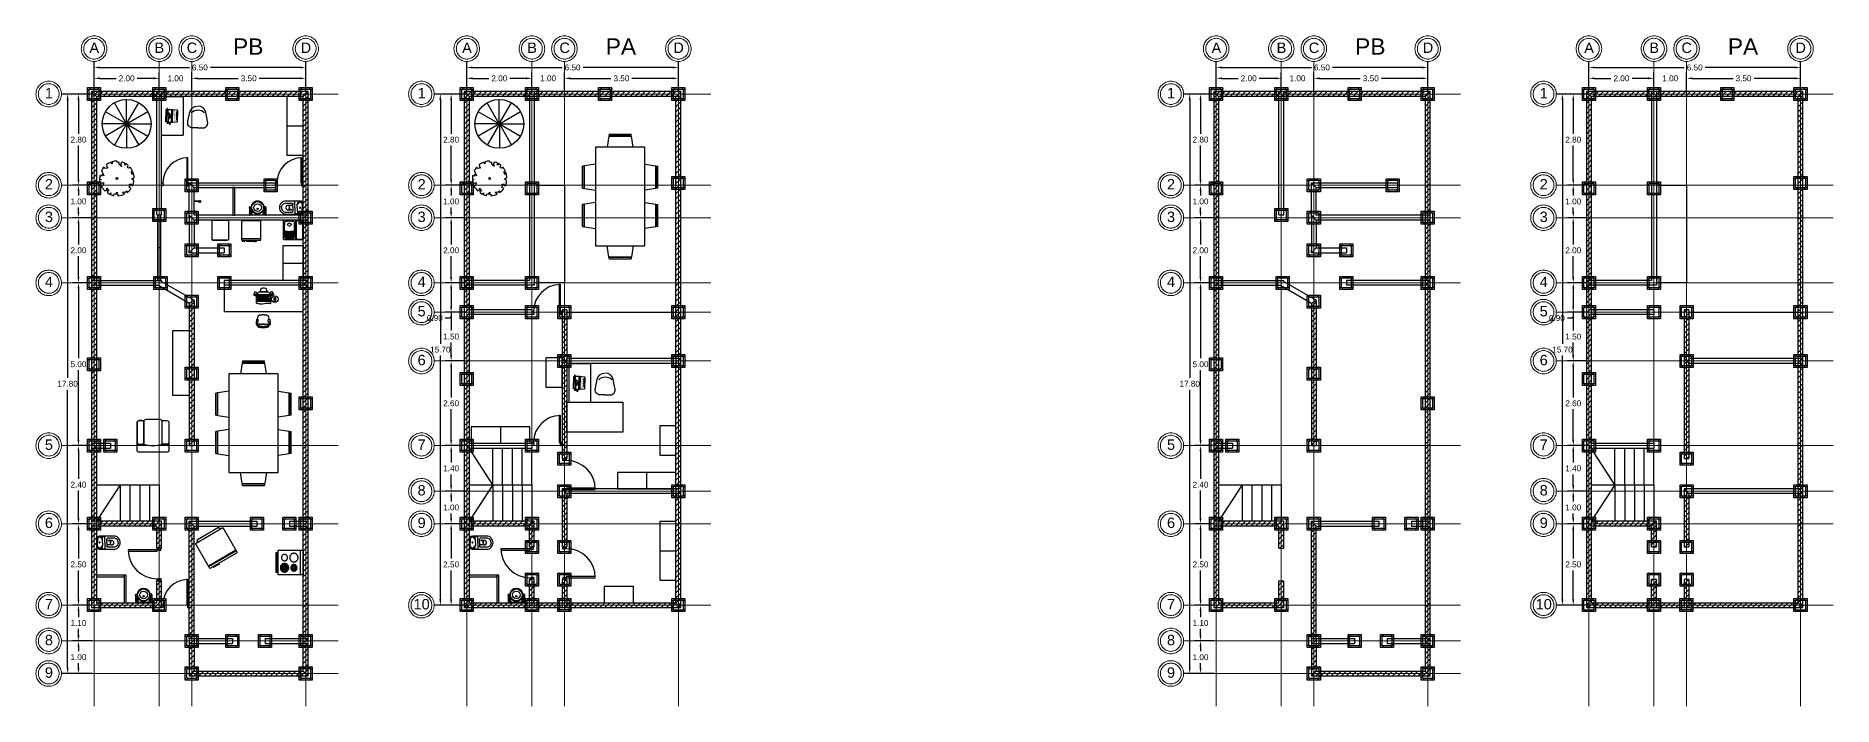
# Model space of a CAD drawing. Header units: metres. Extents: x 25 to 708562, y 11 to 4563236.
# Drawn here: x 25.2 to 80.4, y 10.7 to 31.3 of the extents above; entities that cross this region are included whole.
import ezdxf

# ---------------------------------------------------------------- set-up
doc = ezdxf.new("R2010")
doc.units = ezdxf.units.M
doc.header["$PDMODE"] = 35
doc.linetypes.add('ACAD_ISO04W100', pattern=[30, 24, -3, 0, -3])
for name, color, linetype, lineweight in [('Aux', 10, 'ACAD_ISO04W100', 18), ('Cotas', 100, 'Continuous', 15), ('Muros', 140, 'Continuous', 25)]:
    doc.layers.add(name, color=color, linetype=linetype, lineweight=lineweight)
for name, color, linetype in [('Kastillo', 30, 'Continuous'), ('Muebles', 8, 'Continuous'), ('Muros de Carga', 221, 'Continuous')]:
    doc.layers.add(name, color=color, linetype=linetype)
doc.styles.get("Standard").update_dxf_attribs({"font": 'arial.ttf'})
doc.dimstyles.new('Muros', dxfattribs={"dimtxt": 0.18, "dimasz": 0.18, "dimexe": 0.18, "dimexo": 0.0625, "dimgap": 0.09, "dimtad": 0, "dimtih": 1, "dimtoh": 1, "dimzin": 0, "dimdsep": 46, "dimtxsty": 'Standard', "dimcen": 0.09, "dimadec": 0, "dimazin": 0, "dimtfac": 1, "dimtofl": 0, "dimtmove": 0, "dimatfit": 3, "dimfxl": 1, "dimtolj": 1, "dimtzin": 0, "dimarcsym": 0})
pattern_1 = [(45, (23.29246, 9.41529), (-0.07857724, 0.07857724), [])]
pattern_2 = [(45, (57.75728, 9.41529), (-0.07857724, 0.07857724), [])]

msp = doc.modelspace()

# ---------------------------------------------------------------- texts
at = {"layer": 'Aux', "char_height": 0.31926, "attachment_point": 1}
for s, insert in [('\\pxqc;{\\C1;A}', (26.798, 31.076)), ('\\pxqc;{\\C1;B}', (28.798, 31.076)), ('\\pxqc;{\\C1;C}', (29.798, 31.076)), ('\\pxqc;{\\C1;D}', (33.298, 31.076)), ('\\pxqc;{\\C1;A}', (38.246, 31.076)), ('\\pxqc;{\\C1;B}', (40.246, 31.076)), ('\\pxqc;{\\C1;C}', (41.246, 31.076)), ('\\pxqc;{\\C1;D}', (44.746, 31.076)), ('\\pxqc;{\\C1;A}', (61.263, 31.076)), ('\\pxqc;{\\C1;B}', (63.263, 31.076)), ('\\pxqc;{\\C1;C}', (64.263, 31.076)), ('\\pxqc;{\\C1;D}', (67.763, 31.076)), ('\\pxqc;{\\C1;A}', (72.71, 31.076)), ('\\pxqc;{\\C1;B}', (74.71, 31.076)), ('\\pxqc;{\\C1;C}', (75.71, 31.076)), ('\\pxqc;{\\C1;D}', (79.21, 31.076)), ('\\pxqc;{\\C1;1}', (25.405, 29.683)), ('\\pxqc;{\\C1;1}', (36.853, 29.683)), ('\\pxqc;{\\C1;1}', (59.87, 29.683)), ('\\pxqc;{\\C1;1}', (71.318, 29.683)), ('\\pxqc;{\\C1;2}', (25.405, 26.883)), ('\\pxqc;{\\C1;2}', (36.853, 26.883)), ('\\pxqc;{\\C1;2}', (59.87, 26.883)), ('\\pxqc;{\\C1;2}', (71.318, 26.883)), ('\\pxqc;{\\C1;3}', (25.405, 25.883)), ('\\pxqc;{\\C1;3}', (36.853, 25.883)), ('\\pxqc;{\\C1;3}', (59.87, 25.883)), ('\\pxqc;{\\C1;3}', (71.318, 25.883)), ('\\pxqc;{\\C1;4}', (25.405, 23.883)), ('\\pxqc;{\\C1;4}', (36.853, 23.883)), ('\\pxqc;{\\C1;4}', (59.87, 23.883)), ('\\pxqc;{\\C1;4}', (71.318, 23.883)), ('\\pxqc;{\\C1;5}', (36.853, 22.983)), ('\\pxqc;{\\C1;5}', (71.318, 22.983)), ('\\pxqc;{\\C1;6}', (36.853, 21.483)), ('\\pxqc;{\\C1;6}', (71.318, 21.483)), ('\\pxqc;{\\C1;5}', (25.405, 18.883)), ('\\pxqc;{\\C1;7}', (36.853, 18.883)), ('\\pxqc;{\\C1;5}', (59.87, 18.883)), ('\\pxqc;{\\C1;7}', (71.318, 18.883)), ('\\pxqc;{\\C1;8}', (36.853, 17.483)), ('\\pxqc;{\\C1;8}', (71.318, 17.483)), ('\\pxqc;{\\C1;6}', (25.405, 16.483)), ('\\pxqc;{\\C1;9}', (36.853, 16.483)), ('\\pxqc;{\\C1;6}', (59.87, 16.483)), ('\\pxqc;{\\C1;9}', (71.318, 16.483)), ('\\pxqc;{\\C1;7}', (25.405, 13.983)), ('\\pxqc;{\\C1;10}', (36.853, 13.983)), ('\\pxqc;{\\C1;7}', (59.87, 13.983)), ('\\pxqc;{\\C1;10}', (71.318, 13.983)), ('\\pxqc;{\\C1;8}', (25.405, 12.883)), ('\\pxqc;{\\C1;8}', (59.87, 12.883)), ('\\pxqc;{\\C1;9}', (25.405, 11.883)), ('\\pxqc;{\\C1;9}', (59.87, 11.883))]:
    msp.add_mtext_dynamic_manual_height_columns(s, width=0.39907, gutter_width=9.977, heights=[0.401], dxfattribs=dict(at, insert=insert))
at = {"layer": 'Cotas', "char_height": 0.5, "attachment_point": 1}
for s, insert in [('\\pxqc;{\\C0;PB}', (28.476, 31.204)), ('\\pxqc;{\\C0;PA}', (39.924, 31.204)), ('\\pxqc;{\\C0;PB}', (62.941, 31.204)), ('\\pxqc;{\\C0;PA}', (74.389, 31.204))]:
    msp.add_mtext_dynamic_manual_height_columns(s, width=6.5, gutter_width=12.5, heights=[0], dxfattribs=dict(at, insert=insert))

# ---------------------------------------------------------------- blocks, each defined once
blk = doc.blocks.new('cocina22-pl')
at = {"linetype": 'Continuous'}
for p, q in [((0, 0.609), (0.6, 0.609)), ((0, 0), (0, 0.609)), ((0, 0.533), (0.6, 0.533)), ((0.094, 0.44), (0.09, 0.435)), ((0.098, 0.445), (0.094, 0.44)), ((0.103, 0.45), (0.098, 0.445)), ((0.107, 0.455), (0.103, 0.45)), ((0.112, 0.459), (0.107, 0.455)), ((0.118, 0.463), (0.112, 0.459)), ((0.123, 0.466), (0.118, 0.463)), ((0.129, 0.47), (0.123, 0.466)), ((0.135, 0.473), (0.129, 0.47)), ((0.141, 0.475), (0.135, 0.473)), ((0.147, 0.477), (0.141, 0.475)), ((0.153, 0.479), (0.147, 0.477)), ((0.16, 0.48), (0.153, 0.479)), ((0.167, 0.481), (0.16, 0.48)), ((0.173, 0.482), (0.167, 0.481)), ((0.18, 0.482), (0.173, 0.482)), ((0.186, 0.482), (0.18, 0.482)), ((0.193, 0.481), (0.186, 0.482)), ((0.2, 0.48), (0.193, 0.481)), ((0.206, 0.479), (0.2, 0.48)), ((0.213, 0.477), (0.206, 0.479)), ((0.219, 0.475), (0.213, 0.477)), ((0.225, 0.473), (0.219, 0.475)), ((0.231, 0.47), (0.225, 0.473)), ((0.237, 0.466), (0.231, 0.47)), ((0.242, 0.463), (0.237, 0.466)), ((0.247, 0.459), (0.242, 0.463)), ((0.252, 0.455), (0.247, 0.459)), ((0.257, 0.45), (0.252, 0.455)), ((0.261, 0.445), (0.257, 0.45)), ((0.265, 0.44), (0.261, 0.445)), ((0.269, 0.435), (0.265, 0.44)), ((0.378, 0.439), (0.375, 0.436)), ((0.382, 0.442), (0.378, 0.439)), ((0.386, 0.445), (0.382, 0.442)), ((0.391, 0.447), (0.386, 0.445)), ((0.395, 0.45), (0.391, 0.447)), ((0.4, 0.452), (0.395, 0.45)), ((0.404, 0.453), (0.4, 0.452)), ((0.409, 0.455), (0.404, 0.453)), ((0.414, 0.456), (0.409, 0.455)), ((0.419, 0.456), (0.414, 0.456)), ((0.424, 0.457), (0.419, 0.456)), ((0.429, 0.457), (0.424, 0.457)), ((0.433, 0.457), (0.429, 0.457)), ((0.438, 0.456), (0.433, 0.457)), ((0.443, 0.456), (0.438, 0.456)), ((0.448, 0.455), (0.443, 0.456)), ((0.453, 0.453), (0.448, 0.455)), ((0.458, 0.452), (0.453, 0.453)), ((0.462, 0.45), (0.458, 0.452)), ((0.467, 0.447), (0.462, 0.45)), ((0.471, 0.445), (0.467, 0.447)), ((0.475, 0.442), (0.471, 0.445)), ((0.479, 0.439), (0.475, 0.442)), ((0.482, 0.436), (0.479, 0.439)), ((0.6, 0.609), (0.6, 0)), ((0.6, 0), (0, 0)), ((0.075, 0.393), (0.074, 0.387)), ((0.074, 0.387), (0.074, 0.381)), ((0.074, 0.381), (0.074, 0.374)), ((0.074, 0.374), (0.075, 0.368)), ((0.076, 0.4), (0.075, 0.393)), ((0.075, 0.368), (0.076, 0.362)), ((0.077, 0.406), (0.076, 0.4)), ((0.076, 0.362), (0.077, 0.355)), ((0.079, 0.412), (0.077, 0.406)), ((0.077, 0.355), (0.079, 0.349)), ((0.081, 0.418), (0.079, 0.412)), ((0.079, 0.349), (0.081, 0.343)), ((0.084, 0.424), (0.081, 0.418)), ((0.081, 0.343), (0.084, 0.338)), ((0.087, 0.43), (0.084, 0.424)), ((0.084, 0.338), (0.087, 0.332)), ((0.09, 0.435), (0.087, 0.43)), ((0.087, 0.332), (0.09, 0.326)), ((0.09, 0.326), (0.094, 0.321)), ((0.094, 0.321), (0.098, 0.316)), ((0.098, 0.316), (0.103, 0.311)), ((0.103, 0.311), (0.107, 0.307)), ((0.104, 0.157), (0.103, 0.152)), ((0.103, 0.152), (0.104, 0.148)), ((0.105, 0.167), (0.104, 0.162)), ((0.104, 0.162), (0.104, 0.157)), ((0.104, 0.148), (0.104, 0.143)), ((0.104, 0.143), (0.105, 0.138)), ((0.106, 0.171), (0.105, 0.167)), ((0.105, 0.138), (0.106, 0.133)), ((0.107, 0.176), (0.106, 0.171)), ((0.106, 0.133), (0.107, 0.129)), ((0.107, 0.307), (0.112, 0.303)), ((0.109, 0.18), (0.107, 0.176)), ((0.107, 0.129), (0.109, 0.124)), ((0.111, 0.185), (0.109, 0.18)), ((0.109, 0.124), (0.111, 0.12)), ((0.113, 0.189), (0.111, 0.185)), ((0.111, 0.12), (0.113, 0.116)), ((0.112, 0.303), (0.118, 0.299)), ((0.115, 0.193), (0.113, 0.189)), ((0.113, 0.116), (0.115, 0.111)), ((0.118, 0.197), (0.115, 0.193)), ((0.115, 0.111), (0.118, 0.108)), ((0.118, 0.299), (0.123, 0.295)), ((0.121, 0.201), (0.118, 0.197)), ((0.118, 0.108), (0.121, 0.104)), ((0.124, 0.204), (0.121, 0.201)), ((0.121, 0.104), (0.124, 0.1)), ((0.123, 0.295), (0.129, 0.292)), ((0.128, 0.208), (0.124, 0.204)), ((0.124, 0.1), (0.128, 0.097)), ((0.131, 0.211), (0.128, 0.208)), ((0.128, 0.097), (0.131, 0.094)), ((0.129, 0.292), (0.135, 0.289)), ((0.135, 0.214), (0.131, 0.211)), ((0.131, 0.094), (0.135, 0.091)), ((0.135, 0.289), (0.141, 0.286)), ((0.139, 0.217), (0.135, 0.214)), ((0.135, 0.091), (0.139, 0.088)), ((0.143, 0.219), (0.139, 0.217)), ((0.139, 0.088), (0.143, 0.086)), ((0.141, 0.286), (0.147, 0.284)), ((0.148, 0.221), (0.143, 0.219)), ((0.143, 0.086), (0.148, 0.083)), ((0.147, 0.284), (0.153, 0.282)), ((0.152, 0.223), (0.148, 0.221)), ((0.148, 0.083), (0.152, 0.081)), ((0.157, 0.225), (0.152, 0.223)), ((0.152, 0.081), (0.157, 0.08)), ((0.153, 0.282), (0.16, 0.281)), ((0.161, 0.226), (0.157, 0.225)), ((0.157, 0.08), (0.161, 0.079)), ((0.16, 0.281), (0.167, 0.28)), ((0.166, 0.227), (0.161, 0.226)), ((0.161, 0.079), (0.166, 0.077)), ((0.171, 0.228), (0.166, 0.227)), ((0.166, 0.077), (0.171, 0.077)), ((0.167, 0.28), (0.173, 0.279)), ((0.175, 0.228), (0.171, 0.228)), ((0.171, 0.077), (0.175, 0.076)), ((0.171, 0), (0.171, -0.025)), ((0.173, 0.279), (0.18, 0.279)), ((0.18, 0.228), (0.175, 0.228)), ((0.175, 0.076), (0.18, 0.076)), ((0.18, 0.279), (0.186, 0.279)), ((0.185, 0.228), (0.18, 0.228)), ((0.18, 0.076), (0.185, 0.076)), ((0.19, 0.228), (0.185, 0.228)), ((0.185, 0.076), (0.19, 0.077)), ((0.186, 0.279), (0.193, 0.28)), ((0.195, 0.227), (0.19, 0.228)), ((0.19, 0.077), (0.195, 0.077)), ((0.193, 0.28), (0.2, 0.281)), ((0.199, 0.226), (0.195, 0.227)), ((0.195, 0.077), (0.199, 0.079)), ((0.204, 0.225), (0.199, 0.226)), ((0.199, 0.079), (0.204, 0.08)), ((0.2, 0.281), (0.206, 0.282)), ((0.209, 0.223), (0.204, 0.225)), ((0.204, 0.08), (0.209, 0.081)), ((0.206, 0.282), (0.213, 0.284)), ((0.213, 0.221), (0.209, 0.223)), ((0.209, 0.081), (0.213, 0.083)), ((0.213, 0.284), (0.219, 0.286)), ((0.217, 0.219), (0.213, 0.221)), ((0.213, 0.083), (0.217, 0.086)), ((0.221, 0.217), (0.217, 0.219)), ((0.217, 0.086), (0.221, 0.088)), ((0.219, 0.286), (0.225, 0.289)), ((0.225, 0.214), (0.221, 0.217)), ((0.221, 0.088), (0.225, 0.091)), ((0.225, 0.289), (0.231, 0.292)), ((0.229, 0.211), (0.225, 0.214)), ((0.225, 0.091), (0.229, 0.094)), ((0.233, 0.208), (0.229, 0.211)), ((0.229, 0.094), (0.233, 0.097)), ((0.229, -0.025), (0.229, 0)), ((0.231, 0.292), (0.237, 0.295)), ((0.236, 0.204), (0.233, 0.208)), ((0.233, 0.097), (0.236, 0.1)), ((0.24, 0.201), (0.236, 0.204)), ((0.236, 0.1), (0.24, 0.104)), ((0.237, 0.295), (0.242, 0.299)), ((0.242, 0.197), (0.24, 0.201)), ((0.24, 0.104), (0.242, 0.108)), ((0.242, 0.299), (0.247, 0.303)), ((0.245, 0.193), (0.242, 0.197)), ((0.242, 0.108), (0.245, 0.111)), ((0.248, 0.189), (0.245, 0.193)), ((0.245, 0.111), (0.248, 0.116)), ((0.247, 0.303), (0.252, 0.307)), ((0.25, 0.185), (0.248, 0.189)), ((0.248, 0.116), (0.25, 0.12)), ((0.252, 0.18), (0.25, 0.185)), ((0.25, 0.12), (0.252, 0.124)), ((0.252, 0.307), (0.257, 0.311)), ((0.253, 0.176), (0.252, 0.18)), ((0.252, 0.124), (0.253, 0.129)), ((0.255, 0.171), (0.253, 0.176)), ((0.253, 0.129), (0.255, 0.133)), ((0.256, 0.167), (0.255, 0.171)), ((0.255, 0.133), (0.256, 0.138)), ((0.257, 0.162), (0.256, 0.167)), ((0.256, 0.138), (0.257, 0.143)), ((0.257, 0.311), (0.261, 0.316)), ((0.257, 0.157), (0.257, 0.162)), ((0.257, 0.152), (0.257, 0.157)), ((0.257, 0.148), (0.257, 0.152)), ((0.257, 0.152), (0.257, 0.152)), ((0.257, 0.143), (0.257, 0.148)), ((0.261, 0.316), (0.265, 0.321)), ((0.265, 0.321), (0.269, 0.326)), ((0.273, 0.43), (0.269, 0.435)), ((0.269, 0.326), (0.273, 0.332)), ((0.276, 0.424), (0.273, 0.43)), ((0.273, 0.332), (0.276, 0.338)), ((0.278, 0.418), (0.276, 0.424)), ((0.276, 0.338), (0.278, 0.343)), ((0.281, 0.412), (0.278, 0.418)), ((0.278, 0.343), (0.281, 0.349)), ((0.282, 0.406), (0.281, 0.412)), ((0.281, 0.349), (0.282, 0.355)), ((0.284, 0.4), (0.282, 0.406)), ((0.282, 0.355), (0.284, 0.362)), ((0.285, 0.393), (0.284, 0.4)), ((0.284, 0.362), (0.285, 0.368)), ((0.286, 0.387), (0.285, 0.393)), ((0.285, 0.368), (0.286, 0.374)), ((0.286, 0.381), (0.286, 0.387)), ((0.286, 0.374), (0.286, 0.381)), ((0.286, 0.381), (0.286, 0.381)), ((0.324, 0.159), (0.323, 0.152)), ((0.323, 0.152), (0.324, 0.146)), ((0.325, 0.171), (0.324, 0.165)), ((0.324, 0.165), (0.324, 0.159)), ((0.324, 0.146), (0.324, 0.14)), ((0.324, 0.14), (0.325, 0.133)), ((0.327, 0.178), (0.325, 0.171)), ((0.325, 0.133), (0.327, 0.127)), ((0.329, 0.184), (0.327, 0.178)), ((0.327, 0.127), (0.329, 0.121)), ((0.331, 0.19), (0.329, 0.184)), ((0.329, 0.121), (0.331, 0.115)), ((0.333, 0.196), (0.331, 0.19)), ((0.331, 0.115), (0.333, 0.109)), ((0.336, 0.201), (0.333, 0.196)), ((0.333, 0.109), (0.336, 0.103)), ((0.34, 0.207), (0.336, 0.201)), ((0.336, 0.103), (0.34, 0.098)), ((0.344, 0.212), (0.34, 0.207)), ((0.34, 0.098), (0.344, 0.093)), ((0.348, 0.217), (0.344, 0.212)), ((0.344, 0.093), (0.348, 0.088)), ((0.352, 0.222), (0.348, 0.217)), ((0.348, 0.088), (0.352, 0.083)), ((0.351, 0.395), (0.35, 0.39)), ((0.35, 0.39), (0.35, 0.386)), ((0.35, 0.386), (0.35, 0.381)), ((0.35, 0.381), (0.35, 0.376)), ((0.35, 0.376), (0.35, 0.371)), ((0.35, 0.371), (0.351, 0.366)), ((0.351, 0.167), (0.35, 0.162)), ((0.35, 0.162), (0.35, 0.157)), ((0.35, 0.157), (0.35, 0.152)), ((0.35, 0.152), (0.35, 0.148)), ((0.35, 0.148), (0.35, 0.143)), ((0.35, 0.143), (0.351, 0.138)), ((0.352, 0.4), (0.351, 0.395)), ((0.351, 0.366), (0.352, 0.362)), ((0.352, 0.171), (0.351, 0.167)), ((0.351, 0.138), (0.352, 0.133)), ((0.354, 0.404), (0.352, 0.4)), ((0.352, 0.362), (0.354, 0.357)), ((0.357, 0.226), (0.352, 0.222)), ((0.354, 0.176), (0.352, 0.171)), ((0.352, 0.133), (0.354, 0.129)), ((0.352, 0.083), (0.357, 0.078)), ((0.355, 0.409), (0.354, 0.404)), ((0.354, 0.357), (0.355, 0.353)), ((0.355, 0.18), (0.354, 0.176)), ((0.354, 0.129), (0.355, 0.124)), ((0.357, 0.413), (0.355, 0.409)), ((0.355, 0.353), (0.357, 0.348)), ((0.357, 0.185), (0.355, 0.18)), ((0.355, 0.124), (0.357, 0.12)), ((0.359, 0.417), (0.357, 0.413)), ((0.357, 0.348), (0.359, 0.344)), ((0.362, 0.231), (0.357, 0.226)), ((0.359, 0.189), (0.357, 0.185)), ((0.357, 0.12), (0.359, 0.116)), ((0.357, 0.078), (0.362, 0.074)), ((0.362, 0.422), (0.359, 0.417)), ((0.359, 0.344), (0.362, 0.34)), ((0.362, 0.193), (0.359, 0.189)), ((0.359, 0.116), (0.362, 0.111)), ((0.365, 0.426), (0.362, 0.422)), ((0.362, 0.34), (0.365, 0.336)), ((0.367, 0.234), (0.362, 0.231)), ((0.365, 0.197), (0.362, 0.193)), ((0.362, 0.111), (0.365, 0.108)), ((0.362, 0.074), (0.367, 0.07)), ((0.368, 0.429), (0.365, 0.426)), ((0.365, 0.336), (0.368, 0.332)), ((0.368, 0.201), (0.365, 0.197)), ((0.365, 0.108), (0.368, 0.104)), ((0.372, 0.238), (0.367, 0.234)), ((0.367, 0.07), (0.372, 0.067)), ((0.371, 0.433), (0.368, 0.429)), ((0.368, 0.332), (0.371, 0.329)), ((0.371, 0.204), (0.368, 0.201)), ((0.368, 0.104), (0.371, 0.1)), ((0.375, 0.436), (0.371, 0.433)), ((0.371, 0.329), (0.375, 0.325)), ((0.375, 0.208), (0.371, 0.204)), ((0.371, 0.1), (0.375, 0.097)), ((0.371, -0.025), (0.371, 0)), ((0.378, 0.241), (0.372, 0.238)), ((0.372, 0.067), (0.378, 0.063)), ((0.375, 0.325), (0.378, 0.322)), ((0.378, 0.211), (0.375, 0.208)), ((0.375, 0.097), (0.378, 0.094)), ((0.377, 0.39), (0.376, 0.387)), ((0.376, 0.387), (0.376, 0.384)), ((0.376, 0.384), (0.376, 0.381)), ((0.376, 0.381), (0.376, 0.378)), ((0.376, 0.378), (0.376, 0.374)), ((0.376, 0.374), (0.377, 0.371)), ((0.377, 0.162), (0.376, 0.159)), ((0.376, 0.159), (0.376, 0.155)), ((0.376, 0.155), (0.376, 0.152)), ((0.376, 0.152), (0.376, 0.149)), ((0.376, 0.149), (0.376, 0.146)), ((0.376, 0.146), (0.377, 0.143)), ((0.378, 0.393), (0.377, 0.39)), ((0.377, 0.371), (0.378, 0.368)), ((0.378, 0.165), (0.377, 0.162)), ((0.377, 0.143), (0.378, 0.14)), ((0.379, 0.396), (0.378, 0.393)), ((0.378, 0.368), (0.379, 0.365)), ((0.378, 0.322), (0.382, 0.319)), ((0.384, 0.244), (0.378, 0.241)), ((0.382, 0.214), (0.378, 0.211)), ((0.379, 0.168), (0.378, 0.165)), ((0.378, 0.14), (0.379, 0.137)), ((0.378, 0.094), (0.382, 0.091)), ((0.378, 0.063), (0.384, 0.06)), ((0.38, 0.399), (0.379, 0.396)), ((0.379, 0.365), (0.38, 0.362)), ((0.38, 0.171), (0.379, 0.168)), ((0.379, 0.137), (0.38, 0.134)), ((0.381, 0.402), (0.38, 0.399)), ((0.38, 0.362), (0.381, 0.359)), ((0.381, 0.174), (0.38, 0.171)), ((0.38, 0.134), (0.381, 0.131)), ((0.382, 0.405), (0.381, 0.402)), ((0.381, 0.359), (0.382, 0.356)), ((0.382, 0.177), (0.381, 0.174)), ((0.381, 0.131), (0.382, 0.128)), ((0.384, 0.408), (0.382, 0.405)), ((0.382, 0.356), (0.384, 0.354)), ((0.382, 0.319), (0.386, 0.316)), ((0.386, 0.217), (0.382, 0.214)), ((0.384, 0.179), (0.382, 0.177)), ((0.382, 0.128), (0.384, 0.125)), ((0.382, 0.091), (0.386, 0.088)), ((0.386, 0.411), (0.384, 0.408)), ((0.384, 0.354), (0.386, 0.351)), ((0.39, 0.247), (0.384, 0.244)), ((0.386, 0.182), (0.384, 0.179)), ((0.384, 0.125), (0.386, 0.122)), ((0.384, 0.06), (0.39, 0.058)), ((0.388, 0.413), (0.386, 0.411)), ((0.386, 0.351), (0.388, 0.348)), ((0.386, 0.316), (0.391, 0.314)), ((0.391, 0.219), (0.386, 0.217)), ((0.388, 0.185), (0.386, 0.182)), ((0.386, 0.122), (0.388, 0.12)), ((0.386, 0.088), (0.391, 0.086)), ((0.39, 0.415), (0.388, 0.413)), ((0.388, 0.348), (0.39, 0.346)), ((0.39, 0.187), (0.388, 0.185)), ((0.388, 0.12), (0.39, 0.118)), ((0.393, 0.418), (0.39, 0.415)), ((0.39, 0.346), (0.393, 0.344)), ((0.396, 0.249), (0.39, 0.247)), ((0.393, 0.189), (0.39, 0.187)), ((0.39, 0.118), (0.393, 0.115)), ((0.39, 0.058), (0.396, 0.056)), ((0.391, 0.314), (0.395, 0.312)), ((0.395, 0.221), (0.391, 0.219)), ((0.391, 0.086), (0.395, 0.083)), ((0.395, 0.42), (0.393, 0.418)), ((0.393, 0.344), (0.395, 0.342)), ((0.395, 0.191), (0.393, 0.189)), ((0.393, 0.115), (0.395, 0.113)), ((0.398, 0.422), (0.395, 0.42)), ((0.395, 0.342), (0.398, 0.34)), ((0.395, 0.312), (0.4, 0.31)), ((0.4, 0.223), (0.395, 0.221)), ((0.398, 0.193), (0.395, 0.191)), ((0.395, 0.113), (0.398, 0.111)), ((0.395, 0.083), (0.4, 0.081)), ((0.402, 0.251), (0.396, 0.249)), ((0.396, 0.056), (0.402, 0.054)), ((0.4, 0.424), (0.398, 0.422)), ((0.398, 0.34), (0.4, 0.338)), ((0.4, 0.195), (0.398, 0.193)), ((0.398, 0.111), (0.4, 0.109)), ((0.403, 0.425), (0.4, 0.424)), ((0.4, 0.338), (0.403, 0.336)), ((0.4, 0.31), (0.404, 0.308)), ((0.404, 0.225), (0.4, 0.223)), ((0.403, 0.197), (0.4, 0.195)), ((0.4, 0.109), (0.403, 0.108)), ((0.4, 0.081), (0.404, 0.08)), ((0.403, 0.385), (0.402, 0.384)), ((0.402, 0.384), (0.402, 0.382)), ((0.402, 0.382), (0.402, 0.381)), ((0.402, 0.381), (0.402, 0.379)), ((0.402, 0.379), (0.402, 0.378)), ((0.402, 0.378), (0.403, 0.376)), ((0.409, 0.252), (0.402, 0.251)), ((0.403, 0.157), (0.402, 0.155)), ((0.402, 0.155), (0.402, 0.154)), ((0.402, 0.154), (0.402, 0.152)), ((0.402, 0.152), (0.402, 0.151)), ((0.402, 0.151), (0.402, 0.149)), ((0.402, 0.149), (0.403, 0.148)), ((0.402, 0.054), (0.409, 0.053)), ((0.406, 0.427), (0.403, 0.425)), ((0.404, 0.389), (0.403, 0.387)), ((0.403, 0.387), (0.403, 0.385)), ((0.403, 0.376), (0.403, 0.374)), ((0.403, 0.374), (0.404, 0.373)), ((0.403, 0.336), (0.406, 0.335)), ((0.406, 0.198), (0.403, 0.197)), ((0.404, 0.16), (0.403, 0.159)), ((0.403, 0.159), (0.403, 0.157)), ((0.403, 0.148), (0.403, 0.146)), ((0.403, 0.146), (0.404, 0.144)), ((0.403, 0.108), (0.406, 0.106)), ((0.405, 0.392), (0.404, 0.39)), ((0.404, 0.39), (0.404, 0.389)), ((0.404, 0.373), (0.404, 0.371)), ((0.404, 0.371), (0.405, 0.37)), ((0.404, 0.308), (0.409, 0.307)), ((0.409, 0.226), (0.404, 0.225)), ((0.405, 0.163), (0.404, 0.162)), ((0.404, 0.162), (0.404, 0.16)), ((0.404, 0.144), (0.404, 0.143)), ((0.404, 0.143), (0.405, 0.141)), ((0.404, 0.08), (0.409, 0.079)), ((0.406, 0.393), (0.405, 0.392)), ((0.405, 0.37), (0.406, 0.369)), ((0.406, 0.165), (0.405, 0.163)), ((0.405, 0.141), (0.406, 0.14)), ((0.409, 0.428), (0.406, 0.427)), ((0.407, 0.396), (0.406, 0.394)), ((0.406, 0.394), (0.406, 0.393)), ((0.406, 0.369), (0.406, 0.367)), ((0.406, 0.367), (0.407, 0.366)), ((0.406, 0.335), (0.409, 0.334)), ((0.409, 0.199), (0.406, 0.198)), ((0.407, 0.167), (0.406, 0.166)), ((0.406, 0.166), (0.406, 0.165)), ((0.406, 0.14), (0.406, 0.139)), ((0.406, 0.139), (0.407, 0.137)), ((0.406, 0.106), (0.409, 0.105)), ((0.408, 0.397), (0.407, 0.396)), ((0.407, 0.366), (0.408, 0.365)), ((0.408, 0.168), (0.407, 0.167)), ((0.407, 0.137), (0.408, 0.136)), ((0.409, 0.398), (0.408, 0.397)), ((0.408, 0.365), (0.409, 0.363)), ((0.409, 0.17), (0.408, 0.168)), ((0.408, 0.136), (0.409, 0.135)), ((0.412, 0.429), (0.409, 0.428)), ((0.411, 0.399), (0.409, 0.398)), ((0.409, 0.363), (0.411, 0.362)), ((0.409, 0.334), (0.412, 0.332)), ((0.409, 0.307), (0.414, 0.306)), ((0.415, 0.253), (0.409, 0.252)), ((0.414, 0.227), (0.409, 0.226)), ((0.412, 0.201), (0.409, 0.199)), ((0.411, 0.171), (0.409, 0.17)), ((0.409, 0.135), (0.411, 0.134)), ((0.409, 0.105), (0.412, 0.104)), ((0.409, 0.079), (0.414, 0.077)), ((0.409, 0.053), (0.415, 0.052)), ((0.412, 0.4), (0.411, 0.399)), ((0.411, 0.362), (0.412, 0.361)), ((0.412, 0.172), (0.411, 0.171)), ((0.411, 0.134), (0.412, 0.133)), ((0.415, 0.43), (0.412, 0.429)), ((0.413, 0.401), (0.412, 0.4)), ((0.412, 0.361), (0.413, 0.36)), ((0.412, 0.332), (0.415, 0.332)), ((0.415, 0.201), (0.412, 0.201)), ((0.413, 0.173), (0.412, 0.172)), ((0.412, 0.133), (0.413, 0.132)), ((0.412, 0.104), (0.415, 0.103)), ((0.414, 0.402), (0.413, 0.401)), ((0.413, 0.36), (0.414, 0.359)), ((0.414, 0.174), (0.413, 0.173)), ((0.413, 0.132), (0.414, 0.131)), ((0.416, 0.403), (0.414, 0.402)), ((0.414, 0.359), (0.416, 0.358)), ((0.414, 0.306), (0.419, 0.305)), ((0.419, 0.228), (0.414, 0.227)), ((0.416, 0.175), (0.414, 0.174)), ((0.414, 0.131), (0.416, 0.13)), ((0.414, 0.077), (0.419, 0.077)), ((0.419, 0.431), (0.415, 0.43)), ((0.415, 0.332), (0.419, 0.331)), ((0.422, 0.254), (0.415, 0.253)), ((0.419, 0.202), (0.415, 0.201)), ((0.415, 0.103), (0.419, 0.102)), ((0.415, 0.052), (0.422, 0.051)), ((0.417, 0.404), (0.416, 0.403)), ((0.416, 0.358), (0.417, 0.358)), ((0.417, 0.175), (0.416, 0.175)), ((0.416, 0.13), (0.417, 0.129)), ((0.419, 0.404), (0.417, 0.404)), ((0.417, 0.358), (0.419, 0.357)), ((0.419, 0.176), (0.417, 0.175)), ((0.417, 0.129), (0.419, 0.129)), ((0.422, 0.431), (0.419, 0.431)), ((0.42, 0.405), (0.419, 0.404)), ((0.419, 0.357), (0.42, 0.357)), ((0.419, 0.331), (0.422, 0.33)), ((0.419, 0.305), (0.424, 0.305)), ((0.424, 0.228), (0.419, 0.228)), ((0.422, 0.203), (0.419, 0.202)), ((0.42, 0.176), (0.419, 0.176)), ((0.419, 0.129), (0.42, 0.128)), ((0.419, 0.102), (0.422, 0.102)), ((0.419, 0.077), (0.424, 0.076)), ((0.422, 0.405), (0.42, 0.405)), ((0.42, 0.357), (0.422, 0.356)), ((0.422, 0.177), (0.42, 0.176)), ((0.42, 0.128), (0.422, 0.128)), ((0.425, 0.431), (0.422, 0.431)), ((0.424, 0.406), (0.422, 0.405)), ((0.422, 0.356), (0.424, 0.356)), ((0.422, 0.33), (0.425, 0.33)), ((0.429, 0.254), (0.422, 0.254)), ((0.425, 0.203), (0.422, 0.203)), ((0.424, 0.177), (0.422, 0.177)), ((0.422, 0.128), (0.424, 0.127)), ((0.422, 0.102), (0.425, 0.102)), ((0.422, 0.051), (0.429, 0.051)), ((0.425, 0.406), (0.424, 0.406)), ((0.424, 0.356), (0.425, 0.356)), ((0.424, 0.305), (0.429, 0.305)), ((0.429, 0.228), (0.424, 0.228)), ((0.425, 0.177), (0.424, 0.177)), ((0.424, 0.127), (0.425, 0.127)), ((0.424, 0.076), (0.429, 0.076)), ((0.429, 0.432), (0.425, 0.431)), ((0.427, 0.406), (0.425, 0.406)), ((0.425, 0.356), (0.427, 0.355)), ((0.425, 0.33), (0.429, 0.33)), ((0.429, 0.203), (0.425, 0.203)), ((0.427, 0.178), (0.425, 0.177)), ((0.425, 0.127), (0.427, 0.127)), ((0.425, 0.102), (0.429, 0.102)), ((0.429, 0.406), (0.427, 0.406)), ((0.427, 0.355), (0.429, 0.355)), ((0.429, 0.178), (0.427, 0.178)), ((0.427, 0.127), (0.429, 0.127)), ((0.432, 0.431), (0.429, 0.432)), ((0.43, 0.406), (0.429, 0.406)), ((0.429, 0.355), (0.43, 0.355)), ((0.429, 0.33), (0.432, 0.33)), ((0.429, 0.305), (0.433, 0.305)), ((0.435, 0.254), (0.429, 0.254)), ((0.433, 0.228), (0.429, 0.228)), ((0.432, 0.203), (0.429, 0.203)), ((0.43, 0.178), (0.429, 0.178)), ((0.429, 0.127), (0.43, 0.127)), ((0.429, 0.102), (0.432, 0.102)), ((0.429, 0.076), (0.433, 0.076)), ((0.429, 0.051), (0.435, 0.051)), ((0.429, 0), (0.429, -0.025)), ((0.432, 0.406), (0.43, 0.406)), ((0.43, 0.355), (0.432, 0.356)), ((0.432, 0.177), (0.43, 0.178)), ((0.43, 0.127), (0.432, 0.127)), ((0.435, 0.431), (0.432, 0.431)), ((0.433, 0.406), (0.432, 0.406)), ((0.432, 0.356), (0.433, 0.356)), ((0.432, 0.33), (0.435, 0.33)), ((0.435, 0.203), (0.432, 0.203)), ((0.433, 0.177), (0.432, 0.177)), ((0.432, 0.127), (0.433, 0.127)), ((0.432, 0.102), (0.435, 0.102)), ((0.435, 0.405), (0.433, 0.406)), ((0.433, 0.356), (0.435, 0.356)), ((0.433, 0.305), (0.438, 0.305)), ((0.438, 0.228), (0.433, 0.228)), ((0.435, 0.177), (0.433, 0.177)), ((0.433, 0.127), (0.435, 0.128)), ((0.433, 0.076), (0.438, 0.077)), ((0.438, 0.431), (0.435, 0.431)), ((0.437, 0.405), (0.435, 0.405)), ((0.435, 0.356), (0.437, 0.357)), ((0.435, 0.33), (0.438, 0.331)), ((0.442, 0.253), (0.435, 0.254)), ((0.438, 0.202), (0.435, 0.203)), ((0.437, 0.176), (0.435, 0.177)), ((0.435, 0.128), (0.437, 0.128)), ((0.435, 0.102), (0.438, 0.102)), ((0.435, 0.051), (0.442, 0.052)), ((0.438, 0.404), (0.437, 0.405)), ((0.437, 0.357), (0.438, 0.357)), ((0.438, 0.176), (0.437, 0.176)), ((0.437, 0.128), (0.438, 0.129)), ((0.442, 0.43), (0.438, 0.431)), ((0.44, 0.404), (0.438, 0.404)), ((0.438, 0.357), (0.44, 0.358)), ((0.438, 0.331), (0.442, 0.332)), ((0.438, 0.305), (0.443, 0.306)), ((0.443, 0.227), (0.438, 0.228)), ((0.442, 0.201), (0.438, 0.202)), ((0.44, 0.175), (0.438, 0.176)), ((0.438, 0.129), (0.44, 0.129)), ((0.438, 0.102), (0.442, 0.103)), ((0.438, 0.077), (0.443, 0.077)), ((0.441, 0.403), (0.44, 0.404)), ((0.44, 0.358), (0.441, 0.358)), ((0.441, 0.175), (0.44, 0.175)), ((0.44, 0.129), (0.441, 0.13)), ((0.443, 0.402), (0.441, 0.403)), ((0.441, 0.358), (0.443, 0.359)), ((0.443, 0.174), (0.441, 0.175)), ((0.441, 0.13), (0.443, 0.131)), ((0.445, 0.429), (0.442, 0.43)), ((0.442, 0.332), (0.445, 0.332)), ((0.448, 0.252), (0.442, 0.253)), ((0.445, 0.201), (0.442, 0.201)), ((0.442, 0.103), (0.445, 0.104)), ((0.442, 0.052), (0.448, 0.053)), ((0.444, 0.401), (0.443, 0.402)), ((0.443, 0.359), (0.444, 0.36)), ((0.443, 0.306), (0.448, 0.307)), ((0.448, 0.226), (0.443, 0.227)), ((0.444, 0.173), (0.443, 0.174)), ((0.443, 0.131), (0.444, 0.132)), ((0.443, 0.077), (0.448, 0.079)), ((0.445, 0.4), (0.444, 0.401)), ((0.444, 0.36), (0.445, 0.361)), ((0.445, 0.172), (0.444, 0.173)), ((0.444, 0.132), (0.445, 0.133)), ((0.448, 0.428), (0.445, 0.429)), ((0.447, 0.399), (0.445, 0.4)), ((0.445, 0.361), (0.447, 0.362)), ((0.445, 0.332), (0.448, 0.334)), ((0.448, 0.199), (0.445, 0.201)), ((0.447, 0.171), (0.445, 0.172)), ((0.445, 0.133), (0.447, 0.134)), ((0.445, 0.104), (0.448, 0.105)), ((0.448, 0.398), (0.447, 0.399)), ((0.447, 0.362), (0.448, 0.363)), ((0.448, 0.17), (0.447, 0.171)), ((0.447, 0.134), (0.448, 0.135)), ((0.451, 0.427), (0.448, 0.428)), ((0.449, 0.397), (0.448, 0.398)), ((0.448, 0.363), (0.449, 0.365)), ((0.448, 0.334), (0.451, 0.335)), ((0.448, 0.307), (0.453, 0.308)), ((0.455, 0.251), (0.448, 0.252)), ((0.453, 0.225), (0.448, 0.226)), ((0.451, 0.198), (0.448, 0.199)), ((0.449, 0.168), (0.448, 0.17)), ((0.448, 0.135), (0.449, 0.136)), ((0.448, 0.105), (0.451, 0.106)), ((0.448, 0.079), (0.453, 0.08)), ((0.448, 0.053), (0.455, 0.054)), ((0.45, 0.396), (0.449, 0.397)), ((0.449, 0.365), (0.45, 0.366)), ((0.45, 0.167), (0.449, 0.168)), ((0.449, 0.136), (0.45, 0.137)), ((0.451, 0.394), (0.45, 0.396)), ((0.45, 0.366), (0.451, 0.367)), ((0.451, 0.166), (0.45, 0.167)), ((0.45, 0.137), (0.451, 0.139)), ((0.454, 0.425), (0.451, 0.427)), ((0.452, 0.393), (0.451, 0.394)), ((0.451, 0.367), (0.452, 0.369)), ((0.451, 0.335), (0.454, 0.336)), ((0.454, 0.197), (0.451, 0.198)), ((0.452, 0.165), (0.451, 0.166)), ((0.451, 0.139), (0.452, 0.14)), ((0.451, 0.106), (0.454, 0.108)), ((0.452, 0.392), (0.452, 0.393)), ((0.453, 0.39), (0.452, 0.392)), ((0.452, 0.37), (0.453, 0.371)), ((0.452, 0.369), (0.452, 0.37)), ((0.452, 0.163), (0.452, 0.165)), ((0.453, 0.162), (0.452, 0.163)), ((0.452, 0.141), (0.453, 0.143)), ((0.452, 0.14), (0.452, 0.141)), ((0.454, 0.389), (0.453, 0.39)), ((0.453, 0.371), (0.454, 0.373)), ((0.453, 0.308), (0.458, 0.31)), ((0.458, 0.223), (0.453, 0.225)), ((0.454, 0.16), (0.453, 0.162)), ((0.453, 0.143), (0.454, 0.144)), ((0.453, 0.08), (0.458, 0.081)), ((0.457, 0.424), (0.454, 0.425)), ((0.454, 0.387), (0.454, 0.389)), ((0.454, 0.385), (0.454, 0.387)), ((0.455, 0.384), (0.454, 0.385)), ((0.454, 0.376), (0.455, 0.378)), ((0.454, 0.374), (0.454, 0.376)), ((0.454, 0.373), (0.454, 0.374)), ((0.454, 0.336), (0.457, 0.338)), ((0.457, 0.195), (0.454, 0.197)), ((0.454, 0.159), (0.454, 0.16)), ((0.454, 0.157), (0.454, 0.159)), ((0.455, 0.155), (0.454, 0.157)), ((0.454, 0.148), (0.455, 0.149)), ((0.454, 0.146), (0.454, 0.148)), ((0.454, 0.144), (0.454, 0.146)), ((0.454, 0.108), (0.457, 0.109)), ((0.455, 0.382), (0.455, 0.384)), ((0.455, 0.381), (0.455, 0.382)), ((0.455, 0.379), (0.455, 0.381)), ((0.455, 0.381), (0.455, 0.381)), ((0.455, 0.378), (0.455, 0.379)), ((0.461, 0.249), (0.455, 0.251)), ((0.455, 0.154), (0.455, 0.155)), ((0.455, 0.152), (0.455, 0.154)), ((0.455, 0.151), (0.455, 0.152)), ((0.455, 0.152), (0.455, 0.152)), ((0.455, 0.149), (0.455, 0.151)), ((0.455, 0.054), (0.461, 0.056)), ((0.459, 0.422), (0.457, 0.424)), ((0.457, 0.338), (0.459, 0.34)), ((0.459, 0.193), (0.457, 0.195)), ((0.457, 0.109), (0.459, 0.111)), ((0.458, 0.31), (0.462, 0.312)), ((0.462, 0.221), (0.458, 0.223)), ((0.458, 0.081), (0.462, 0.083)), ((0.462, 0.42), (0.459, 0.422)), ((0.459, 0.34), (0.462, 0.342)), ((0.462, 0.191), (0.459, 0.193)), ((0.459, 0.111), (0.462, 0.113)), ((0.467, 0.247), (0.461, 0.249)), ((0.461, 0.056), (0.467, 0.058)), ((0.465, 0.418), (0.462, 0.42)), ((0.462, 0.342), (0.465, 0.344)), ((0.462, 0.312), (0.467, 0.314)), ((0.467, 0.219), (0.462, 0.221)), ((0.465, 0.189), (0.462, 0.191)), ((0.462, 0.113), (0.465, 0.115)), ((0.462, 0.083), (0.467, 0.086)), ((0.467, 0.415), (0.465, 0.418)), ((0.465, 0.344), (0.467, 0.346)), ((0.467, 0.187), (0.465, 0.189)), ((0.465, 0.115), (0.467, 0.118)), ((0.469, 0.413), (0.467, 0.415)), ((0.467, 0.346), (0.469, 0.348)), ((0.467, 0.314), (0.471, 0.316)), ((0.473, 0.244), (0.467, 0.247)), ((0.471, 0.217), (0.467, 0.219)), ((0.469, 0.185), (0.467, 0.187)), ((0.467, 0.118), (0.469, 0.12)), ((0.467, 0.086), (0.471, 0.088)), ((0.467, 0.058), (0.473, 0.06)), ((0.471, 0.411), (0.469, 0.413)), ((0.469, 0.348), (0.471, 0.351)), ((0.471, 0.182), (0.469, 0.185)), ((0.469, 0.12), (0.471, 0.122)), ((0.473, 0.408), (0.471, 0.411)), ((0.471, 0.351), (0.473, 0.354)), ((0.471, 0.316), (0.475, 0.319)), ((0.475, 0.214), (0.471, 0.217)), ((0.473, 0.179), (0.471, 0.182)), ((0.471, 0.122), (0.473, 0.125)), ((0.471, 0.088), (0.475, 0.091)), ((0.475, 0.405), (0.473, 0.408)), ((0.473, 0.354), (0.475, 0.356)), ((0.479, 0.241), (0.473, 0.244)), ((0.475, 0.177), (0.473, 0.179)), ((0.473, 0.125), (0.475, 0.128)), ((0.473, 0.06), (0.479, 0.063)), ((0.476, 0.402), (0.475, 0.405)), ((0.475, 0.356), (0.476, 0.359)), ((0.475, 0.319), (0.479, 0.322)), ((0.479, 0.211), (0.475, 0.214)), ((0.476, 0.174), (0.475, 0.177)), ((0.475, 0.128), (0.476, 0.131)), ((0.475, 0.091), (0.479, 0.094)), ((0.477, 0.399), (0.476, 0.402)), ((0.476, 0.359), (0.477, 0.362)), ((0.477, 0.171), (0.476, 0.174)), ((0.476, 0.131), (0.477, 0.134)), ((0.479, 0.396), (0.477, 0.399)), ((0.477, 0.362), (0.479, 0.365)), ((0.479, 0.168), (0.477, 0.171)), ((0.477, 0.134), (0.479, 0.137)), ((0.479, 0.393), (0.479, 0.396)), ((0.48, 0.39), (0.479, 0.393)), ((0.479, 0.368), (0.48, 0.371)), ((0.479, 0.365), (0.479, 0.368)), ((0.479, 0.322), (0.482, 0.325)), ((0.485, 0.238), (0.479, 0.241)), ((0.482, 0.208), (0.479, 0.211)), ((0.479, 0.165), (0.479, 0.168)), ((0.48, 0.162), (0.479, 0.165)), ((0.479, 0.14), (0.48, 0.143)), ((0.479, 0.137), (0.479, 0.14)), ((0.479, 0.094), (0.482, 0.097)), ((0.479, 0.063), (0.485, 0.067)), ((0.481, 0.387), (0.48, 0.39)), ((0.48, 0.371), (0.481, 0.374)), ((0.481, 0.159), (0.48, 0.162)), ((0.48, 0.143), (0.481, 0.146)), ((0.481, 0.384), (0.481, 0.387)), ((0.481, 0.381), (0.481, 0.384)), ((0.481, 0.378), (0.481, 0.381)), ((0.481, 0.381), (0.481, 0.381)), ((0.481, 0.374), (0.481, 0.378)), ((0.481, 0.155), (0.481, 0.159)), ((0.481, 0.152), (0.481, 0.155)), ((0.481, 0.149), (0.481, 0.152)), ((0.481, 0.152), (0.481, 0.152)), ((0.481, 0.146), (0.481, 0.149)), ((0.486, 0.433), (0.482, 0.436)), ((0.482, 0.325), (0.486, 0.329)), ((0.486, 0.204), (0.482, 0.208)), ((0.482, 0.097), (0.486, 0.1)), ((0.49, 0.234), (0.485, 0.238)), ((0.485, 0.067), (0.49, 0.07)), ((0.489, 0.429), (0.486, 0.433)), ((0.486, 0.329), (0.489, 0.332)), ((0.489, 0.201), (0.486, 0.204)), ((0.486, 0.1), (0.489, 0.104)), ((0.492, 0.426), (0.489, 0.429)), ((0.489, 0.332), (0.492, 0.336)), ((0.492, 0.197), (0.489, 0.201)), ((0.489, 0.104), (0.492, 0.108)), ((0.496, 0.231), (0.49, 0.234)), ((0.49, 0.07), (0.496, 0.074)), ((0.495, 0.422), (0.492, 0.426)), ((0.492, 0.336), (0.495, 0.34)), ((0.495, 0.193), (0.492, 0.197)), ((0.492, 0.108), (0.495, 0.111)), ((0.498, 0.417), (0.495, 0.422)), ((0.495, 0.34), (0.498, 0.344)), ((0.498, 0.189), (0.495, 0.193)), ((0.495, 0.111), (0.498, 0.116)), ((0.5, 0.226), (0.496, 0.231)), ((0.496, 0.074), (0.5, 0.078)), ((0.5, 0.413), (0.498, 0.417)), ((0.498, 0.344), (0.5, 0.348)), ((0.5, 0.185), (0.498, 0.189)), ((0.498, 0.116), (0.5, 0.12)), ((0.502, 0.409), (0.5, 0.413)), ((0.5, 0.348), (0.502, 0.353)), ((0.505, 0.222), (0.5, 0.226)), ((0.502, 0.18), (0.5, 0.185)), ((0.5, 0.12), (0.502, 0.124)), ((0.5, 0.078), (0.505, 0.083)), ((0.503, 0.404), (0.502, 0.409)), ((0.502, 0.353), (0.503, 0.357)), ((0.503, 0.176), (0.502, 0.18)), ((0.502, 0.124), (0.503, 0.129)), ((0.505, 0.4), (0.503, 0.404)), ((0.503, 0.357), (0.505, 0.362)), ((0.505, 0.171), (0.503, 0.176)), ((0.503, 0.129), (0.505, 0.133)), ((0.506, 0.395), (0.505, 0.4)), ((0.505, 0.362), (0.506, 0.366)), ((0.51, 0.217), (0.505, 0.222)), ((0.506, 0.167), (0.505, 0.171)), ((0.505, 0.133), (0.506, 0.138)), ((0.505, 0.083), (0.51, 0.088)), ((0.507, 0.39), (0.506, 0.395)), ((0.506, 0.366), (0.507, 0.371)), ((0.507, 0.162), (0.506, 0.167)), ((0.506, 0.138), (0.507, 0.143)), ((0.507, 0.386), (0.507, 0.39)), ((0.507, 0.381), (0.507, 0.386)), ((0.507, 0.376), (0.507, 0.381)), ((0.507, 0.381), (0.507, 0.381)), ((0.507, 0.371), (0.507, 0.376)), ((0.507, 0.157), (0.507, 0.162)), ((0.507, 0.152), (0.507, 0.157)), ((0.507, 0.148), (0.507, 0.152)), ((0.507, 0.152), (0.507, 0.152)), ((0.507, 0.143), (0.507, 0.148)), ((0.514, 0.212), (0.51, 0.217)), ((0.51, 0.088), (0.514, 0.093)), ((0.517, 0.207), (0.514, 0.212)), ((0.514, 0.093), (0.517, 0.098)), ((0.521, 0.201), (0.517, 0.207)), ((0.517, 0.098), (0.521, 0.103)), ((0.524, 0.196), (0.521, 0.201)), ((0.521, 0.103), (0.524, 0.109)), ((0.526, 0.19), (0.524, 0.196)), ((0.524, 0.109), (0.526, 0.115)), ((0.528, 0.184), (0.526, 0.19)), ((0.526, 0.115), (0.528, 0.121)), ((0.53, 0.178), (0.528, 0.184)), ((0.528, 0.121), (0.53, 0.127)), ((0.532, 0.171), (0.53, 0.178)), ((0.53, 0.127), (0.532, 0.133)), ((0.533, 0.165), (0.532, 0.171)), ((0.532, 0.133), (0.533, 0.14)), ((0.533, 0.159), (0.533, 0.165)), ((0.534, 0.152), (0.533, 0.159)), ((0.533, 0.146), (0.534, 0.152)), ((0.533, 0.14), (0.533, 0.146)), ((0.534, 0.152), (0.534, 0.152)), ((0.057, -0.025), (0.543, -0.025)), ((0.057, -0.051), (0.057, -0.025)), ((0.543, -0.051), (0.057, -0.051)), ((0.543, -0.025), (0.543, -0.051))]:
    blk.add_line(p, q, dxfattribs=at)
blk = doc.blocks.new('frigorifico002pl')
for p, q in [((4.6, -4.9), (7.1, 0)), ((7.1, 0), (53.3, 0)), ((53.3, 0), (55.4, -4.8)), ((0, -4.9), (60.4, -4.9)), ((0, -15.5), (0, -4.9)), ((0, -58.5), (0, -15.5)), ((60.4, -4.9), (60.4, -58.5)), ((60.4, -54.7), (0, -54.7)), ((0, -55.8), (60.4, -55.8)), ((58.9, -60.1), (1.5, -60.1)), ((7.1, -60.1), (7.1, -61.5)), ((7.1, -61.5), (20.7, -61.5)), ((60.4, -55.8), (60.4, -54.7))]:
    blk.add_line(p, q)
for centre, start, end in [((1.5, -58.5), 180, 270), ((58.9, -58.5), 270, 0)]:
    blk.add_arc(centre, 1.53, start, end)
blk = doc.blocks.new('mesa_07')
at = {"linetype": 'Continuous'}
for p, q in [((-62.8, 66.3), (-65.9, 46.3)), ((-62.8, 66.3), (-21.6, 66.3)), ((-62.2, 70.1), (-62.6, 67.6)), ((-21.8, 67.6), (-62.6, 67.6)), ((-62.2, 70.1), (-22.2, 70.1)), ((-21.8, 67.6), (-22.2, 70.1)), ((-18.5, 46.3), (-21.6, 66.3)), ((7.2, 66.3), (4.1, 46.3)), ((7.2, 66.3), (48.4, 66.3)), ((7.8, 70.1), (7.4, 67.6)), ((48.2, 67.6), (7.4, 67.6)), ((7.8, 70.1), (47.8, 70.1)), ((48.2, 67.6), (47.8, 70.1)), ((51.5, 46.3), (48.4, 66.3)), ((82.8, 46.3), (-97.2, 46.3)), ((-97.2, 46.3), (-97.2, -43.7)), ((82.8, -43.7), (82.8, 46.3)), ((-121, 21.3), (-118.5, 21.7)), ((-121, 21.3), (-121, -18.7)), ((-118.5, -19.1), (-118.5, 21.7)), ((-117.2, 21.9), (-97.2, 25.1)), ((-117.2, 21.9), (-117.2, -19.3)), ((102.8, 21.9), (82.8, 25.1)), ((102.8, 21.9), (102.8, -19.3)), ((106.5, 21.3), (104, 21.7)), ((104, -19.1), (104, 21.7)), ((106.5, 21.3), (106.5, -18.7)), ((-118.5, -19), (-121, -18.7)), ((-97.2, -22.4), (-117.2, -19.2)), ((82.8, -22.4), (102.8, -19.2)), ((104, -19), (106.5, -18.7)), ((-97.2, -43.7), (82.8, -43.7)), ((-62.8, -63.7), (-65.9, -43.6)), ((-62.8, -63.7), (-21.6, -63.7)), ((-62.2, -67.4), (-62.6, -64.9)), ((-21.8, -64.9), (-62.6, -64.9)), ((-21.8, -64.9), (-22.2, -67.4)), ((-18.5, -43.6), (-21.6, -63.7)), ((7.2, -63.7), (4.1, -43.6)), ((7.2, -63.7), (48.4, -63.7)), ((7.8, -67.4), (7.4, -64.9)), ((48.2, -64.9), (7.4, -64.9)), ((48.2, -64.9), (47.8, -67.4)), ((51.5, -43.6), (48.4, -63.7)), ((-62.2, -67.4), (-22.2, -67.4)), ((7.8, -67.4), (47.8, -67.4))]:
    blk.add_line(p, q, dxfattribs=at)
blk = doc.blocks.new('SILLON1')
blk.add_lwpolyline([(0, 0), (0, 0.375, -0.414214), (0.05, 0.425), (0.17, 0.425, -0.414214), (0.22, 0.375), (0.22, 0.246, -0.236068), (0.22, 0.246, 0.082193), (0.175, 0, 0.082193), (0.22, -0.246, -0.236068), (0.22, -0.246), (0.22, -0.375, -0.414214), (0.17, -0.425), (0.05, -0.425, -0.414214), (0, -0.375)], format="xyb", close=True)
for points in [[(0, -0.025), (0, 0.375, -0.414214), (0.05, 0.425), (0.8, 0.425, -0.414214), (0.85, 0.375), (0.85, 0.238, -0.414214)], [(0.22, 0.245, -0.001903), (0.22, 0.245, 0.082193), (0.175, -0.002, 0.081293), (0.219, -0.245), (0.825, -0.245, 0.414214), (0.875, -0.195), (0.875, 0.195, 0.414214), (0.825, 0.245), (0.22, 0.245)], [(0.47, 0.425), (0.27, 0.425, 0.414214), (0.22, 0.375), (0.22, 0.295, 0.414214), (0.27, 0.245), (0.8, 0.245, 0.414214), (0.85, 0.295), (0.85, 0.375, 0.414214), (0.8, 0.425), (0.47, 0.425)], [(0.85, -0.238), (0.85, -0.375, -0.414214), (0.8, -0.425), (0.05, -0.425, -0.414214), (0, -0.375), (0, -0.025)], [(0.47, -0.425), (0.27, -0.425, -0.414214), (0.22, -0.375), (0.22, -0.295, -0.414214), (0.27, -0.245), (0.8, -0.245, -0.414214), (0.85, -0.295), (0.85, -0.375, -0.414214), (0.8, -0.425), (0.47, -0.425)]]:
    blk.add_lwpolyline(points, format="xyb")
blk = doc.blocks.new('LavaboEncPl08')
for p, q in [((0.4, 72.8), (60.4, 72.8)), ((0.4, 72.3), (60.4, 72.3)), ((-2.1, 44.3), (-2.1, 70.3)), ((-2.1, 44.3), (-2.1, 41.5)), ((-1.6, 41.5), (-1.6, 70.3)), ((-0.6, 41.5), (-0.6, 59.8)), ((-0.1, 42), (-0.1, 59.8)), ((-0.1, 41), (4.9, 41)), ((-0.1, 40), (4.5, 40)), ((-0.1, 39.5), (4.1, 39.5)), ((0.4, 41.5), (5.4, 41.6)), ((0.9, 61.3), (13.4, 61.3)), ((0.9, 60.8), (13.6, 60.8)), ((46.5, 60.8), (59.9, 60.8)), ((46.7, 61.3), (59.9, 61.3)), ((60.4, 41.5), (55.3, 41.6)), ((60.9, 41), (55.8, 41)), ((60.9, 40), (56.2, 40)), ((60.8, 39.5), (56.7, 39.5)), ((60.9, 42), (60.9, 59.8)), ((61.4, 41.5), (61.4, 59.8)), ((62.4, 41.5), (62.4, 70.3)), ((62.9, 44.3), (62.9, 70.3)), ((62.9, 44.3), (62.9, 41.5))]:
    blk.add_line(p, q)
for centre, radius in [((30.4, 69.8), 1.57), ((1.1, 55.7), 0.487), ((1.1, 51.9), 0.487), ((1.1, 48.2), 0.487), ((2.4, 57.6), 0.487), ((2.4, 53.8), 0.487), ((2.4, 50), 0.487), ((2.4, 46.3), 0.487), ((5.3, 67.3), 2.8), ((3.6, 59.5), 0.487), ((3.6, 55.7), 0.487), ((3.6, 51.9), 0.487), ((3.6, 48.2), 0.487), ((3.6, 44.4), 0.487), ((4.8, 57.6), 0.487), ((4.8, 53.8), 0.487), ((4.8, 50), 0.487), ((4.8, 46.3), 0.487), ((6, 55.7), 0.487), ((6, 51.9), 0.487), ((6, 48.2), 0.487), ((30.4, 42.3), 23.5), ((30.4, 42.3), 15), ((30.4, 47.5), 2.52), ((30.4, 47.5), 1.52), ((30.4, 47.5), 1.02), ((55.5, 67.3), 2.8), ((54.7, 55.7), 0.487), ((54.7, 51.9), 0.487), ((54.7, 48.2), 0.487), ((55.9, 57.6), 0.487), ((55.9, 53.8), 0.487), ((55.9, 50), 0.487), ((55.9, 46.3), 0.487), ((57.2, 59.5), 0.487), ((57.2, 55.7), 0.487), ((57.2, 51.9), 0.487), ((57.2, 48.2), 0.487), ((57.2, 44.4), 0.487), ((58.4, 57.6), 0.487), ((58.4, 53.8), 0.487), ((58.4, 50), 0.487), ((58.4, 46.3), 0.487), ((59.6, 55.7), 0.487), ((59.6, 51.9), 0.487), ((59.6, 48.2), 0.487)]:
    blk.add_circle(centre, radius)
for centre, radius, start, end in [((0.4, 70.3), 2.5, 90, 180), ((0.4, 70.3), 2, 90, 180), ((60.4, 70.3), 2.5, 0, 90), ((60.4, 70.3), 2, 0, 90), ((-0.1, 41.5), 2, 180, 270.83836), ((-0.1, 41.5), 1.5, 180, 270.83836), ((0.9, 59.8), 1.5, 90, 180), ((-0.1, 41.5), 0.5, 180, 270.83836), ((0.9, 59.8), 1, 90, 180), ((0.4, 42), 0.5, 180, 270.83836), ((4.1, 39), 0.5, 7.18319, 90.83836), ((4.5, 39.5), 0.5, 6.19797, 90.83836), ((30.4, 42.3), 26, 187.18319, 353.80203), ((4.9, 40.5), 0.5, 4.04988, 90.83836), ((30.4, 42.3), 25.5, 185.20305, 185.24478), ((30.4, 42.3), 25.5, 186.19797, 354.79695), ((5.4, 41.1), 0.5, 2.96697, 90.83836), ((30.4, 42.3), 25, 184.04988, 355.82935), ((30.4, 42.3), 24.5, 182.96697, 356.90176), ((13.4, 63.3), 2, 270, 308.94244), ((13.6, 62.8), 2, 270, 309.32309), ((30.4, 42.3), 25, 49.63241, 128.94244), ((30.4, 42.3), 24.5, 49.20789, 129.32309), ((46.5, 61), 0.2, 229.20789, 270), ((46.7, 61.5), 0.2, 229.63241, 270), ((55.3, 41.1), 0.5, 89.16164, 177.03303), ((55.8, 40.5), 0.5, 89.16164, 175.95012), ((56.2, 39.5), 0.5, 89.16164, 173.80203), ((30.4, 42.3), 25.5, 354.75522, 354.79695), ((56.7, 39), 0.5, 89.16164, 172.81681), ((59.9, 59.8), 1.5, 0, 90), ((59.9, 59.8), 1, 0, 90), ((60.4, 42), 0.5, 269.16164, 0), ((60.9, 41.5), 2, 269.16164, 0), ((60.9, 41.5), 0.5, 269.16164, 0), ((60.9, 41.5), 1.5, 269.16164, 0)]:
    blk.add_arc(centre, radius, start, end)
blk = doc.blocks.new('inodoro04')
for p, q in [((0.04, 0.09), (0.04, 0)), ((0.04, -0.09), (0.04, 0)), ((0.095, 0.173), (0.24, 0.173)), ((0.18, -0.003), (0.18, 0.088)), ((0.245, -0.003), (0.245, 0.168)), ((0.295, -0.003), (0.295, 0.093)), ((0.095, -0.178), (0.24, -0.178)), ((0.18, -0.003), (0.18, -0.093)), ((0.245, -0.003), (0.245, -0.173)), ((0.295, -0.003), (0.295, -0.098))]:
    blk.add_line(p, q)
blk.add_lwpolyline([(0.097, 0.178, 0.414214), (0.01, 0.09), (0.01, -0.003), (0.01, -0.095, 0.414214), (0.097, -0.183), (0.49, -0.183, 0.414214), (0.67, -0.003, 0.414214), (0.49, 0.178)], format="xyb", close=True)
for points in [[(0.615, -0.003, 0.414214), (0.49, 0.123), (0.325, 0.123, 0.414214), (0.295, 0.093, 0.414214)], [(0.615, -0.003, -0.414214), (0.49, -0.128), (0.325, -0.128, -0.414214), (0.295, -0.098, -0.414214)]]:
    blk.add_lwpolyline(points, format="xyb")
for points in [[(0.427, 0.062), (0.326, 0.062), (0.411, 0.035), (0.406, 0.033), (0.402, 0.03), (0.399, 0.025), (0.397, 0.019), (0.395, 0.009), (0.394, -0.003)], [(0.427, -0.067), (0.326, -0.067), (0.411, -0.04), (0.406, -0.038), (0.402, -0.035), (0.399, -0.03), (0.397, -0.024), (0.395, -0.014), (0.394, -0.002)]]:
    blk.add_lwpolyline(points)
for centre, radius, start, end in [((0.095, 0.088), 0.085, 0, 180), ((0.097, 0.09), 0.0575, 19.5195, 180), ((0.097, 0), 0.014, 0, 180), ((0.097, 0), 0.014, 180, 0), ((0.095, 0.088), 0.085, 0, 90), ((0.18, 0.119), 0.03, 199.5195, 270.0212), ((0.24, 0.168), 0.005, 0, 90), ((0.427, -0.003), 0.065, 0, 90), ((0.095, -0.093), 0.085, 180, 360), ((0.097, -0.09), 0.0575, 180, 340.4805), ((0.095, -0.093), 0.085, 270, 360), ((0.18, -0.119), 0.03, 89.945, 160.4805), ((0.24, -0.173), 0.005, 270, 0), ((0.427, -0.003), 0.065, 270, 0)]:
    blk.add_arc(centre, radius, start, end)
blk = doc.blocks.new('puertas04')
blk.add_lwpolyline([(0.775, 0), (0.775, 0.74), (0.74, 0.74), (0.74, 0)], close=True)
for points in [[(0.035, 0), (0.035, -0.035), (0.045, -0.035), (0.045, -0.09), (-0.005, -0.09), (-0.005, 0), (0.035, 0)], [(0.775, 0), (0.775, -0.035), (0.765, -0.035), (0.765, -0.09), (0.815, -0.09), (0.815, 0), (0.775, 0)]]:
    blk.add_lwpolyline(points)
blk.add_arc((0.775, 0), 0.74, 90, 180)
blk = doc.blocks.new('GrifoDucha08')
at = {"color": 7}
for p, q in [((5, 20), (6, 21)), ((8, 19), (8, -24)), ((11, 19), (11, -24)), ((14, 20), (13, 21)), ((6, -24), (13, -24)), ((6, -24), (6, -26)), ((13, -24), (13, -26))]:
    blk.add_line(p, q, dxfattribs=at)
for radius in [10, 8]:
    blk.add_circle((10, 30), radius, dxfattribs=at)
blk.add_arc((10, 30), 11.5, 248.0416, 292.2246, dxfattribs=at)
blk = doc.blocks.new('lavadora006-pl')
for p, q in [((0.152, -0.676), (0.112, -0.676)), ((0.152, -0.657), (0.152, -0.676))]:
    blk.add_line(p, q)
for points in [[(-0.222, -0.016), (-0.222, 0), (0.222, 0), (0.222, -0.016)], [(-0.304, -0.57), (0.296, -0.57)], [(-0.286, -0.617), (-0.286, -0.652), (-0.203, -0.652), (-0.203, -0.617)], [(-0.154, -0.62), (-0.154, -0.657), (0.157, -0.657), (0.157, -0.617)]]:
    blk.add_lwpolyline(points)
blk.add_lwpolyline([(-0.304, -0.02), (-0.304, -0.62), (0.296, -0.62), (0.296, -0.02)], close=True)
blk = doc.blocks.new('lavadero001')
blk.add_line((0, -0.575), (0, -0.575))
blk.add_lwpolyline([(-0.195, -0.575, 0.414214), (-0.16, -0.61), (0.16, -0.61, 0.414214), (0.195, -0.575), (0.195, -0.02, 0.414214), (0.185, -0.01), (-0.185, -0.01, 0.414214), (-0.195, -0.02)], format="xyb", close=True)
blk.add_circle((0, -0.145), 0.05)
for centre, radius, start, end in [((6.84, -0.298), 7, 178.2227, 181.9836), ((-0.13, -0.318), 0.03, 180.168, 262.8964), ((-0.127, -0.081), 0.03, 95.7232, 178.2227), ((-0.126, -0.539), 0.03, 181.9836, 264.3142), ((-0.137, -0.355), 0.008, 82.7856, 180.4753), ((6.84, -0.298), 6.985, 180.4753, 180.5461), ((-0.125, -0.364), 0.02, 180.5461, 263.4678), ((-0.138, -0.393), 0.006, 82.9491, 180.788), ((6.84, -0.298), 6.985, 180.788, 180.7948), ((-0.124, -0.394), 0.02, 180.7948, 263.6606), ((-0.138, -0.425), 0.006, 83.1637, 181.0449), ((6.84, -0.298), 6.985, 181.0449, 181.0518), ((-0.124, -0.425), 0.02, 181.0518, 263.8562), ((-0.137, -0.456), 0.006, 83.3739, 181.3018), ((6.84, -0.298), 6.985, 181.3018, 181.3089), ((-0.123, -0.457), 0.02, 181.3089, 264.0484), ((-0.134, -0.489), 0.008, 83.6812, 174.7971), ((-0.122, -0.486), 0.02, 185.8348, 264.2252), ((-0.134, -0.518), 0.008, 83.8682, 175.0716), ((-0.122, -0.515), 0.02, 186.0537, 264.3994), ((-0.132, -0.548), 0.008, 84.0585, 178.1711), ((-0.121, -0.546), 0.02, 184.5076, 264.5829), ((0, 0.725), 1.121, 262.9491, 270), ((0, 0.725), 1.152, 263.1637, 270), ((0, 0.725), 1.183, 263.3739, 270), ((0, 0.725), 1.081, 262.7856, 270), ((0, 0.725), 1.213, 263.6812, 270), ((0, 0.725), 1.242, 263.8682, 270), ((0, 0.725), 1.272, 264.0585, 270), ((0, -1.345), 1.3, 84.2768, 95.7232), ((0, 0.725), 1.116, 263.4678, 270), ((0, 0.725), 1.146, 263.6606, 270), ((0, 0.725), 1.177, 263.8562, 270), ((0, 0.725), 1.208, 264.0484, 270), ((0, 0.725), 1.237, 264.2252, 270), ((0, 0.725), 1.266, 264.3994, 270), ((0, 0.725), 1.081, 270, 277.1036), ((0, 0.725), 1.116, 270, 276.5322), ((0, 0.725), 1.121, 270, 277.0509), ((0, 0.725), 1.146, 270, 276.3394), ((0, 0.725), 1.152, 270, 276.8363), ((0, 0.725), 1.177, 270, 276.1438), ((0, 0.725), 1.183, 270, 276.6261), ((0, 0.725), 1.208, 270, 275.9516), ((0, 0.725), 1.213, 270, 276.3188), ((0, 0.725), 1.237, 270, 275.7748), ((0, 0.725), 1.242, 270, 276.1318), ((0, 0.725), 1.266, 270, 275.6006), ((0, 0.725), 1.272, 270, 275.9415), ((0.121, -0.546), 0.02, 275.4171, 355.4924), ((0.122, -0.486), 0.02, 275.7748, 354.1652), ((0.122, -0.515), 0.02, 275.6006, 353.9463), ((0.123, -0.457), 0.02, 275.9516, 358.6911), ((0.124, -0.425), 0.02, 276.1438, 358.9482), ((0.125, -0.364), 0.02, 276.5322, 359.4539), ((0.124, -0.394), 0.02, 276.3394, 359.2052), ((0.126, -0.539), 0.03, 275.6858, 358.0164), ((0.127, -0.081), 0.03, 1.7773, 84.2768), ((0.132, -0.548), 0.008, 1.8289, 95.9415), ((0.134, -0.518), 0.008, 4.9284, 96.1318), ((0.13, -0.318), 0.03, 277.1036, 359.832), ((0.134, -0.489), 0.008, 5.2029, 96.3188), ((0.137, -0.355), 0.008, 359.5247, 97.2144), ((0.138, -0.425), 0.006, 358.9551, 96.8363), ((0.137, -0.456), 0.006, 358.6982, 96.6261), ((0.138, -0.393), 0.006, 359.212, 97.0509), ((-6.84, -0.298), 6.985, 358.6911, 358.6982), ((-6.84, -0.298), 6.985, 359.2052, 359.212), ((-6.84, -0.298), 6.985, 358.9482, 358.9551), ((-6.84, -0.298), 6.985, 359.4539, 359.5247), ((-6.84, -0.298), 7, 358.0164, 1.7773), ((0, 0.725), 1.3, 264.3142, 275.6858), ((0, 0.725), 1.297, 264.5829, 270), ((0, 0.725), 1.297, 270, 275.4171)]:
    blk.add_arc(centre, radius, start, end)
blk = doc.blocks.new('lavadora003 pl')
for p, q in [((0, 0), (0.5, 0)), ((0, -0.6), (0, 0)), ((0.5, 0), (0.5, -0.6)), ((0, -0.6), (0.5, -0.6)), ((0.014, -0.605, 0), (0.014, -0.6)), ((0.014, -0.605, 0), (0.229, -0.605, 0)), ((0.079, -0.61, 0.001), (0.079, -0.605, 0)), ((0.079, -0.61, 0.001), (0.285, -0.61, 0.001)), ((0.229, -0.605, 0), (0.229, -0.6)), ((0.285, -0.613, 0), (0.285, -0.6)), ((0.285, -0.613, 0), (0.333, -0.613, 0)), ((0.333, -0.613, 0), (0.333, -0.6)), ((0.333, -0.61, 0.001), (0.349, -0.61, 0.001)), ((0.349, -0.613, 0), (0.349, -0.6)), ((0.349, -0.613, 0), (0.397, -0.613, 0)), ((0.397, -0.613, 0), (0.397, -0.6)), ((0.397, -0.61, 0.001), (0.413, -0.61, 0.001)), ((0.413, -0.613, 0), (0.413, -0.6)), ((0.413, -0.613, 0), (0.461, -0.613, 0)), ((0.461, -0.613, 0), (0.461, -0.6))]:
    blk.add_line(p, q)
blk = doc.blocks.new('arbol084pl')
blk.add_lwpolyline([(-0.4, 1.45), (-0.41, 1.28), (-0.51, 1.41, 0.073385), (-0.9, 1.2), (-0.88, 1), (-0.79, 0.89), (-1.04, 0.87), (-1.12, 0.99, 0.063304), (-1.34, 0.68), (-1.13, 0.24), (-1.29, 0.35), (-1.37, 0.19), (-1.48, 0.25, 0.050606), (-1.5, -0.05), (-1.35, -0.09), (-1.5, -0.12, 0.043985), (-1.45, -0.38), (-1.29, -0.42), (-1.18, -0.36), (-1.19, -0.6), (-1.37, -0.62, 0.091185), (-1.06, -1.06), (-0.89, -0.98), (-0.88, -0.83), (-0.71, -1.09), (-0.84, -1.11), (-0.82, -1.25, 0.03183), (-0.66, -1.35), (-0.54, -1.24), (-0.56, -1.39, 0.053026), (-0.26, -1.48), (-0.25, -1.32), (-0.1, -1.36), (0.02, -1.19), (0, -1.37), (0.09, -1.36), (0.09, -1.5, 0.0994), (0.66, -1.35), (0.52, -1.25), (0.54, -1.15), (0.7, -1.19), (0.86, -1.07), (0.86, -1.07), (0.85, -1.23, 0.087077), (1.22, -0.87), (1.04, -0.76), (1.14, -0.65), (1.03, -0.54), (1.22, -0.47), (1.26, -0.61), (1.35, -0.65, 0.065695), (1.47, -0.28), (1.43, -0.1), (1.32, -0.1), (1.33, 0.02), (1.41, 0.01), (1.44, 0.07), (1.5, 0.05, 0.087611), (1.39, 0.56), (1.32, 0.33), (1.3, 0.49), (1.21, 0.54), (1.34, 0.67, 0.053662), (1.17, 0.94), (1.08, 0.95), (1.03, 0.88), (0.94, 0.92), (0.9, 0.99), (0.94, 1.04), (0.98, 1.14, 0.043954), (0.76, 1.29), (0.68, 1.16), (0.69, 1.33, 0.040384), (0.47, 1.42), (0.33, 1.33), (0.35, 1.11), (0.41, 1.03), (0.2, 1.2), (0.2, 1.39), (0.04, 1.39), (0, 1.5, 0.066981)], format="xyb", close=True)
for radius in [0.075, 0.0625, 0.05]:
    blk.add_circle((0, 0), radius)
blk = doc.blocks.new('*U32')
at = {"layer": 'Muebles'}
for q in [(-0.188, 0.375), (0.188, 0.275)]:
    blk.add_line((-0.188, -0.375), q, dxfattribs=at)
blk = doc.blocks.new('*U33')
at = {"layer": 'Muebles', "color": 0, "linetype": 'ByBlock', "lineweight": -2, "transparency": 16777216}
for p, rotation in [((4.281, 19.054), 120), ((4.468, 19.429), 59.99999999999996), ((5.118, 19.104), 299.9999999999999), ((4.512, 18.704), 180), ((4.93, 18.729), 239.9999999999999)]:
    blk.add_blockref('*U32', p, dxfattribs=dict(at, rotation=rotation))
blk.add_blockref('*U32', (4.887, 19.454), dxfattribs=at)
blk = doc.blocks.new('oficina_04')
for p, q in [((-655, 1652.8), (-655.3, 1652.3)), ((-651.1, 1661.1), (-653.2, 1655.5)), ((-645.3, 1659.5), (-651.1, 1661.1)), ((-646.5, 1646.4), (-646.5, 1626.6)), ((-646.5, 1631.1), (-599.5, 1631.1)), ((-645.3, 1659.5), (-646.3, 1653.7)), ((-646.1, 1650.4), (-646.1, 1649.9)), ((-645, 1644.1), (-609.5, 1644.1)), ((-645, 1644.1), (-645, 1642.6)), ((-645, 1642.6), (-609.5, 1642.6)), ((-645, 1640.6), (-645, 1631.6)), ((-617, 1640.6), (-645, 1640.6)), ((-645, 1638.8), (-617, 1638.8)), ((-645, 1637), (-617, 1637)), ((-645, 1635.2), (-617, 1635.2)), ((-645, 1633.4), (-617, 1633.4)), ((-645, 1631.6), (-617, 1631.6)), ((-644.7, 1654.2), (-638.4, 1660.4)), ((-644.3, 1653.3), (-601.7, 1653.3)), ((-643.1, 1644.1), (-643.1, 1642.6)), ((-643.1, 1640.6), (-643.1, 1631.6)), ((-642, 1652.8), (-642, 1653.3)), ((-642, 1652.8), (-604, 1652.8)), ((-641.6, 1646.6), (-641.5, 1645.6)), ((-641.2, 1644.1), (-641.2, 1642.6)), ((-641.2, 1640.6), (-641.2, 1631.6)), ((-639.7, 1646.7), (-639.7, 1645.7)), ((-639.4, 1644.1), (-639.4, 1642.6)), ((-639.4, 1640.6), (-639.4, 1631.6)), ((-637.8, 1646.8), (-637.8, 1645.8)), ((-637.5, 1644.1), (-637.5, 1642.6)), ((-637.5, 1640.6), (-637.5, 1631.6)), ((-636, 1646.9), (-636, 1645.9)), ((-635.6, 1644.1), (-635.6, 1642.6)), ((-635.6, 1640.6), (-635.6, 1631.6)), ((-634.1, 1646.9), (-634.1, 1645.9)), ((-633.8, 1644.1), (-633.8, 1642.6)), ((-633.8, 1640.6), (-633.8, 1631.6)), ((-632.3, 1647), (-632.2, 1646)), ((-631.9, 1644.1), (-631.9, 1642.6)), ((-631.9, 1640.6), (-631.9, 1631.6)), ((-630.4, 1647), (-630.4, 1646)), ((-630, 1644.1), (-630, 1642.6)), ((-630, 1640.6), (-630, 1631.6)), ((-628.6, 1647), (-628.5, 1646)), ((-628.2, 1644.1), (-628.2, 1642.6)), ((-628.2, 1640.6), (-628.2, 1631.6)), ((-626.7, 1647.1), (-626.7, 1646.1)), ((-626.3, 1644.1), (-626.3, 1642.6)), ((-626.3, 1640.6), (-626.3, 1631.6)), ((-624.8, 1647.1), (-624.8, 1646.1)), ((-624.4, 1644.1), (-624.4, 1642.6)), ((-624.4, 1640.6), (-624.4, 1631.6)), ((-623, 1647.1), (-623, 1646.1)), ((-622.6, 1644.1), (-622.6, 1642.6)), ((-622.6, 1640.6), (-622.6, 1631.6)), ((-621.1, 1647.1), (-621.1, 1646.1)), ((-620.7, 1644.1), (-620.7, 1642.6)), ((-620.7, 1640.6), (-620.7, 1631.6)), ((-619.3, 1647.1), (-619.3, 1646.1)), ((-618.8, 1644.1), (-618.8, 1642.6)), ((-618.8, 1640.6), (-618.8, 1631.6)), ((-617.4, 1647), (-617.4, 1646)), ((-617, 1644.1), (-617, 1642.6)), ((-617, 1631.6), (-617, 1640.6)), ((-616, 1640.6), (-616, 1637.4)), ((-609.3, 1640.6), (-616, 1640.6)), ((-616, 1639), (-609.3, 1639)), ((-616, 1637.4), (-609.3, 1637.4)), ((-616, 1634.8), (-616, 1631.6)), ((-609.3, 1634.8), (-616, 1634.8)), ((-616, 1633.2), (-609.3, 1633.2)), ((-616, 1631.6), (-609.3, 1631.6)), ((-615.5, 1647), (-615.6, 1646)), ((-615.1, 1644.1), (-615.1, 1642.6)), ((-613.8, 1640.6), (-613.8, 1637.4)), ((-613.8, 1634.8), (-613.8, 1631.6)), ((-613.7, 1647), (-613.7, 1646)), ((-613.2, 1644.1), (-613.2, 1642.6)), ((-611.8, 1646.9), (-611.9, 1645.9)), ((-611.6, 1640.6), (-611.6, 1637.4)), ((-611.6, 1634.8), (-611.6, 1631.6)), ((-611.4, 1644.1), (-611.4, 1642.6)), ((-610, 1646.9), (-610, 1645.9)), ((-609.5, 1644.1), (-609.5, 1642.6)), ((-609.3, 1637.4), (-609.3, 1640.6)), ((-609.3, 1631.6), (-609.3, 1634.8)), ((-608.4, 1640.6), (-608.4, 1631.6)), ((-601, 1640.6), (-608.4, 1640.6)), ((-608.4, 1638.8), (-601, 1638.8)), ((-608.4, 1637), (-601, 1637)), ((-608.4, 1635.2), (-601, 1635.2)), ((-608.4, 1633.4), (-601, 1633.4)), ((-608.4, 1631.6), (-601, 1631.6)), ((-608.1, 1646.8), (-608.2, 1645.8)), ((-601.4, 1654.2), (-607.6, 1660.4)), ((-606.5, 1640.6), (-606.5, 1631.6)), ((-606.3, 1646.7), (-606.3, 1645.7)), ((-604.7, 1640.6), (-604.7, 1631.6)), ((-604.4, 1646.6), (-604.5, 1645.6)), ((-604, 1652.8), (-604, 1653.3)), ((-602.8, 1640.6), (-602.8, 1631.6)), ((-595.9, 1662.2), (-601.5, 1660.2)), ((-601.5, 1660.2), (-600.1, 1654.4)), ((-601, 1631.6), (-601, 1640.6)), ((-600.1, 1651.2), (-600, 1650.6)), ((-599.5, 1626.4), (-599.5, 1646.4)), ((-595.9, 1662.2), (-593.4, 1656.8)), ((-591.3, 1654.3), (-591.1, 1653.8)), ((-590.1, 1640.8), (-590.1, 1634.9)), ((-587.1, 1641.5), (-587.1, 1641.9)), ((-587.1, 1638), (-587.1, 1638.8)), ((-584.1, 1634.9), (-584.1, 1640.8))]:
    blk.add_line(p, q)
for points in [[(-593.9, 1651.3), (-593.8, 1651), (-594.2, 1650.8), (-594.4, 1651.1)], [(-593, 1656.4), (-592.1, 1657), (-590.8, 1655.3), (-591.6, 1654.7)], [(-591.9, 1652.5), (-591.7, 1652.2), (-592.1, 1652), (-592.3, 1652.2)]]:
    blk.add_lwpolyline(points)
blk.add_lwpolyline([(-587.4, 1638.8), (-586.7, 1638.8), (-586.7, 1641.5), (-587.4, 1641.5)], close=True)
blk.add_circle((-587.1, 1638), 10.8)
for centre, radius, start, end in [((-623, 1661.4), 12, 357.19998, 182.80002), ((-654.8, 1652.1), 0.5, 154.69515, 231.19272), ((-648.2, 1660.3), 11, 231.19272, 278.80728), ((-637.3, 1643), 20.2, 141.76197, 150.97801), ((-648, 1661.3), 11, 230.09536, 279.90464), ((-646.3, 1667.6), 13.9, 240, 270), ((-646.6, 1649.9), 0.5, 278.80728, 355.30485), ((-645.5, 1646.4), 1, 93.39543, 180), ((-644.5, 1626.6), 2, 180, 259.67233), ((-666.3, 1650.8), 20.2, 359.02199, 8.23803), ((-623, 1267.2), 380.9, 86.60457, 93.39543), ((-644.3, 1653.8), 0.5, 135, 270), ((-623, 1266.2), 380.9, 87.20461, 92.79539), ((-623, 1265.2), 380.9, 87.21193, 92.78807), ((-623, 1537.5), 122.8, 82.24188, 97.75812), ((-623, 1538.5), 122.8, 82.78357, 97.21643), ((-623, 1661.4), 12, 225.39784, 314.60216), ((-601.7, 1653.8), 0.5, 270, 45), ((-601.5, 1626.4), 2, 263.96204, 0), ((-600.5, 1646.4), 1, 0, 86.60457), ((-579.9, 1653.2), 20.2, 176.43153, 185.64757), ((-601.3, 1668.2), 13.9, 274.66956, 304.66956), ((-599.1, 1662.1), 11, 264.76492, 314.5742), ((-599.5, 1650.7), 0.5, 189.36471, 265.86228), ((-598.7, 1661.2), 11, 265.86228, 313.47684), ((-608.2, 1643), 20.2, 33.69156, 42.90759), ((-591.5, 1653.6), 0.5, 313.47684, 29.97441), ((-589.1, 1640.8), 1, 93.25368, 180), ((-587.1, 1648.7), 10.7, 253.66575, 286.33425), ((-584.8, 1635.2), 5.25, 183.89132, 225.92677), ((-587.1, 1605.6), 36.2, 86.74632, 93.25368), ((-587.1, 1632.9), 2, 224.97684, 315.02316), ((-589.3, 1635.2), 5.25, 314.07323, 356.10868), ((-585.1, 1640.8), 1, 0, 86.74632)]:
    blk.add_arc(centre, radius, start, end)
blk.add_open_spline([(-644.8, 1624.6), (-640.6, 1623.8), (-628.7, 1621.9), (-614.3, 1625.6), (-604.1, 1624.7), (-601.7, 1624.5)], degree=3, knots=[1.656566, 1.656566, 1.656566, 1.656566, 14.358286, 37.680873, 44.999135, 44.999135, 44.999135, 44.999135])
blk = doc.blocks.new('sillondes002-pl')
for points in [[(-27.8, 33.2), (-27.4, 33.4), (-26.9, 33.5), (-26.6, 33.6), (-26.2, 33.6), (-25.9, 33.7), (-25.6, 33.7), (-25.4, 33.7), (-25.1, 33.7), (-24.9, 33.7), (-24.7, 33.6), (-24.5, 33.6), (-24.4, 33.6), (-24.2, 33.5), (-24.1, 33.5), (-23.9, 33.4), (-23.8, 33.3), (-23.7, 33.2), (-23.6, 33.2), (-23.4, 33), (-23.3, 32.9), (-23.2, 32.7), (-23.1, 32.6), (-22.9, 32.4), (-22.8, 32.1), (-22.7, 31.9), (-22.6, 31.6), (-22.4, 31.2), (-22.3, 30.9), (-22.2, 30.5), (-22.1, 30.1), (-22, 29.7), (-21.9, 29.3), (-21.8, 28.8), (-21.8, 28.4), (-21.7, 27.9), (-21.7, 27.5), (-21.6, 27), (-21.6, 26.5), (-21.6, 26.1), (-21.6, 25.6), (-21.5, 25.1), (-21.5, 24.6), (-21.6, 24.1), (-21.6, 23.7), (-21.6, 23.2), (-21.7, 22.8), (-21.8, 22.3), (-22, 21.9), (-22.2, 21.5), (-22.4, 21.1), (-22.7, 20.7), (-23, 20.4), (-23.3, 20), (-23.6, 19.8), (-23.9, 19.6), (-24.3, 19.4), (-24.7, 19.3), (-25, 19.2), (-25.4, 19.2), (-25.7, 19.2), (-26, 19.3), (-26.4, 19.4), (-26.7, 19.5), (-27, 19.6), (-27.2, 19.7), (-27.5, 19.9), (-27.7, 20.1), (-27.9, 20.4), (-28.1, 20.7), (-28.3, 21.1), (-28.4, 21.6), (-28.6, 22.3), (-28.7, 23.1), (-28.8, 24), (-28.9, 24.9), (-29, 26), (-29.1, 27), (-29.2, 28.1), (-29.2, 29.2), (-29.3, 30.2), (-29.3, 31.2), (-29.4, 32.1), (-29.4, 32.9), (-29.4, 33.7), (-29.4, 34.5), (-29.5, 35.2), (-29.5, 35.9), (-29.5, 36.6), (-29.5, 37.2), (-29.5, 37.9), (-29.5, 38.5), (-29.5, 39.1), (-29.5, 39.6), (-29.4, 40.1), (-29.4, 40.6), (-29.4, 41), (-29.3, 41.4), (-29.2, 41.8), (-29.2, 42.1), (-29.1, 42.3), (-29, 42.6), (-28.9, 42.8), (-28.8, 43), (-28.6, 43.2), (-28.4, 43.4), (-28.3, 43.5), (-28.1, 43.7), (-27.8, 43.8), (-27.6, 44), (-27.3, 44.1), (-27, 44.2), (-26.7, 44.3), (-26.4, 44.4), (-26, 44.5), (-25.6, 44.6), (-25.2, 44.7), (-24.7, 44.7), (-24.1, 44.8), (-23.4, 44.8), (-22.7, 44.8)], [(-25, 33.7), (-25.1, 35), (-25.2, 36.2), (-25.3, 37.2), (-25.4, 38), (-25.4, 38.7), (-25.5, 39.3), (-25.5, 39.8), (-25.5, 40.2), (-25.5, 40.6), (-25.5, 40.9), (-25.4, 41.2), (-25.4, 41.5), (-25.4, 41.7), (-25.3, 41.9), (-25.3, 42.1), (-25.2, 42.3), (-25.1, 42.5), (-25, 42.7), (-24.9, 42.9), (-24.8, 43.1), (-24.6, 43.3), (-24.4, 43.5), (-24.2, 43.8), (-23.9, 44)], [(-25.2, 42.4), (-25, 42.4), (-24.7, 42.5), (-24.2, 42.5), (-23.7, 42.5), (-23, 42.5), (-22.3, 42.5), (-21.5, 42.5), (-20, 42.5)], [(-24.9, 33.7), (-24.8, 34.5), (-24.8, 35.3), (-24.8, 36), (-24.7, 36.6), (-24.7, 37.2), (-24.7, 37.7), (-24.6, 38.2), (-24.6, 38.6), (-24.6, 39), (-24.6, 39.4), (-24.6, 39.7), (-24.5, 40), (-24.5, 40.3), (-24.5, 40.5), (-24.4, 40.8), (-24.4, 41), (-24.4, 41.2), (-24.3, 41.4), (-24.3, 41.6), (-24.2, 41.8), (-24.2, 42), (-24.1, 42.2), (-24, 42.4), (-23.9, 42.5)], [(23.9, 19.4), (23.2, 15.7), (22.7, 13.1), (22.3, 11), (21.9, 9.4), (21.6, 8.2), (21.3, 7.3), (21, 6.6), (20.7, 6.1), (20.5, 5.6), (20.3, 5.2), (20.1, 4.9), (19.9, 4.6), (19.7, 4.3), (19.5, 4.1), (19.3, 3.9), (19.1, 3.7), (18.9, 3.5), (18.6, 3.3), (18.4, 3.1), (18.1, 2.9), (17.8, 2.7), (17.5, 2.5), (17.2, 2.3), (16.8, 2.2), (16.5, 2), (16.1, 1.9), (15.6, 1.8), (15.2, 1.6), (14.7, 1.5), (14.2, 1.4), (13.6, 1.3), (13.1, 1.2), (12.5, 1.1), (11.9, 1), (11.3, 0.9), (10.7, 0.8), (10, 0.7), (9.4, 0.6), (8.7, 0.6), (8.1, 0.5), (7.5, 0.4), (6.8, 0.4), (6.2, 0.3), (5.6, 0.3), (5, 0.2), (4.5, 0.2), (3.9, 0.1), (3.4, 0.1), (2.9, 0.1), (2.4, 0.1), (1.9, 0.1), (1.4, 0), (1, 0), (0.6, 0), (0.1, 0), (-0.3, 0), (-0.7, 0), (-1.1, 0), (-1.6, 0), (-2, 0), (-2.5, 0.1), (-2.9, 0.1), (-3.4, 0.1), (-3.9, 0.1), (-4.4, 0.1), (-5, 0.2), (-5.6, 0.2), (-6.1, 0.3), (-6.7, 0.3), (-7.4, 0.4), (-8, 0.4), (-8.6, 0.5), (-9.3, 0.6), (-9.9, 0.6), (-10.5, 0.7), (-11.2, 0.8), (-11.8, 0.9), (-12.4, 1), (-13, 1.1), (-13.6, 1.2), (-14.2, 1.3), (-14.7, 1.4), (-15.2, 1.5), (-15.7, 1.6), (-16.1, 1.8), (-16.6, 1.9), (-17, 2), (-17.4, 2.2), (-17.7, 2.3), (-18, 2.5), (-18.3, 2.7), (-18.6, 2.9), (-18.9, 3.1), (-19.1, 3.3), (-19.4, 3.5), (-19.6, 3.7), (-19.8, 3.9), (-20, 4.1), (-20.2, 4.3), (-20.4, 4.6), (-20.6, 4.9), (-20.8, 5.2), (-21, 5.6), (-21.3, 6.1), (-21.5, 6.6), (-21.8, 7.3), (-22.1, 8.2), (-22.4, 9.4), (-22.8, 11), (-23.2, 13.1), (-23.7, 15.7), (-24.4, 19.4)], [(23.7, 47.7), (22.6, 48.2), (21.7, 48.7), (20.8, 49.1), (20, 49.4), (19.3, 49.7), (18.6, 49.9), (17.9, 50.1), (17.3, 50.3), (16.7, 50.5), (16, 50.7), (15.4, 50.8), (14.7, 51), (13.9, 51.2), (13.1, 51.3), (12.2, 51.5), (11.2, 51.6), (10, 51.7), (8.8, 51.8), (7.4, 52), (6, 52.1), (4.5, 52.1), (3, 52.2), (1.4, 52.2), (-0.2, 52.2), (-1.8, 52.2), (-3.4, 52.2), (-4.9, 52.1), (-6.4, 52.1), (-7.9, 52), (-9.2, 51.8), (-10.5, 51.7), (-11.7, 51.6), (-12.7, 51.5), (-13.6, 51.3), (-14.5, 51.2), (-15.2, 51), (-15.9, 50.8), (-16.5, 50.7), (-17.2, 50.5), (-17.8, 50.3), (-18.4, 50.1), (-19.1, 49.9), (-19.8, 49.7), (-20.5, 49.4), (-21.3, 49.1), (-22.2, 48.7), (-23.2, 48.2), (-24.2, 47.7)], [(-20.6, 46.9), (-19.4, 47.3), (-18.3, 47.7), (-17.3, 48.1), (-16.3, 48.4), (-15.3, 48.7), (-14.4, 49), (-13.6, 49.2), (-12.8, 49.4), (-12, 49.6), (-11.2, 49.8), (-10.5, 50), (-9.8, 50.1), (-9.1, 50.2), (-8.4, 50.3), (-7.6, 50.4), (-6.9, 50.5), (-6.1, 50.6), (-5.3, 50.6), (-4.5, 50.7), (-3.7, 50.8), (-2.8, 50.8), (-2, 50.8), (-1.1, 50.9), (-0.3, 50.9), (0.6, 50.9), (1.5, 50.8), (2.3, 50.8), (3.2, 50.8), (4, 50.7), (4.8, 50.6), (5.6, 50.6), (6.4, 50.5), (7.1, 50.4), (7.8, 50.3), (8.6, 50.2), (9.3, 50.1), (10, 50), (10.7, 49.8), (11.5, 49.6), (12.2, 49.4), (13.1, 49.2), (13.9, 49), (14.8, 48.7), (15.7, 48.4), (16.7, 48.1), (17.8, 47.7), (18.9, 47.3), (20.1, 46.9)], [(-11.4, 41.5), (-9.9, 41.3), (-8.4, 41.1), (-7, 41), (-5.6, 40.9), (-4.2, 40.8), (-2.9, 40.7), (-1.6, 40.7), (-0.3, 40.7), (1, 40.7), (2.4, 40.7), (3.7, 40.8), (5.1, 40.9), (6.4, 41), (7.9, 41.1), (9.4, 41.3), (10.9, 41.5)], [(24.6, 42.4), (24.5, 42.4), (24.1, 42.5), (23.7, 42.5), (23.1, 42.5), (22.5, 42.5), (21.8, 42.5), (21, 42.5), (19.5, 42.5)], [(27.3, 33.2), (26.8, 33.4), (26.4, 33.5), (26, 33.6), (25.7, 33.6), (25.4, 33.7), (25.1, 33.7), (24.8, 33.7), (24.6, 33.7), (24.4, 33.7), (24.2, 33.6), (24, 33.6), (23.8, 33.6), (23.7, 33.5), (23.5, 33.5), (23.4, 33.4), (23.3, 33.3), (23.1, 33.2), (23, 33.2), (22.9, 33), (22.8, 32.9), (22.7, 32.7), (22.5, 32.6), (22.4, 32.4), (22.3, 32.1), (22.2, 31.9), (22, 31.6), (21.9, 31.2), (21.8, 30.9), (21.7, 30.5), (21.6, 30.1), (21.5, 29.7), (21.4, 29.3), (21.3, 28.8), (21.2, 28.4), (21.2, 27.9), (21.1, 27.5), (21.1, 27), (21.1, 26.5), (21.1, 26.1), (21, 25.6), (21, 25.1), (21, 24.6), (21, 24.1), (21.1, 23.7), (21.1, 23.2), (21.2, 22.8), (21.3, 22.3), (21.5, 21.9), (21.6, 21.5), (21.9, 21.1), (22.1, 20.7), (22.4, 20.4), (22.7, 20), (23.1, 19.8), (23.4, 19.6), (23.8, 19.4), (24.1, 19.3), (24.5, 19.2), (24.8, 19.2), (25.2, 19.2), (25.5, 19.3), (25.8, 19.4), (26.1, 19.5), (26.4, 19.6), (26.7, 19.7), (27, 19.9), (27.2, 20.1), (27.4, 20.4), (27.6, 20.7), (27.8, 21.1), (27.9, 21.6), (28.1, 22.3), (28.2, 23.1), (28.3, 24), (28.4, 24.9), (28.5, 26), (28.6, 27), (28.6, 28.1), (28.7, 29.2), (28.7, 30.2), (28.8, 31.2), (28.8, 32.1), (28.9, 32.9), (28.9, 33.7), (28.9, 34.5), (28.9, 35.2), (29, 35.9), (29, 36.6), (29, 37.2), (29, 37.9), (29, 38.5), (28.9, 39.1), (28.9, 39.6), (28.9, 40.1), (28.9, 40.6), (28.8, 41), (28.8, 41.4), (28.7, 41.8), (28.7, 42.1), (28.6, 42.3), (28.5, 42.6), (28.4, 42.8), (28.2, 43), (28.1, 43.2), (27.9, 43.4), (27.7, 43.5), (27.5, 43.7), (27.3, 43.8), (27.1, 44), (26.8, 44.1), (26.5, 44.2), (26.2, 44.3), (25.9, 44.4), (25.5, 44.5), (25.1, 44.6), (24.7, 44.7), (24.2, 44.7), (23.6, 44.8), (22.9, 44.8), (22.1, 44.8)], [(24.4, 33.7), (24.6, 35), (24.7, 36.2), (24.8, 37.2), (24.8, 38), (24.9, 38.7), (24.9, 39.3), (24.9, 39.8), (24.9, 40.2), (24.9, 40.6), (24.9, 40.9), (24.9, 41.2), (24.9, 41.5), (24.8, 41.7), (24.8, 41.9), (24.7, 42.1), (24.7, 42.3), (24.6, 42.5), (24.5, 42.7), (24.4, 42.9), (24.3, 43.1), (24.1, 43.3), (23.9, 43.5), (23.6, 43.8), (23.3, 44)], [(24.4, 33.7), (24.3, 34.5), (24.3, 35.3), (24.2, 36), (24.2, 36.6), (24.2, 37.2), (24.1, 37.7), (24.1, 38.2), (24.1, 38.6), (24.1, 39), (24.1, 39.4), (24, 39.7), (24, 40), (24, 40.3), (24, 40.5), (23.9, 40.8), (23.9, 41), (23.9, 41.2), (23.8, 41.4), (23.8, 41.6), (23.7, 41.8), (23.6, 42), (23.6, 42.2), (23.5, 42.4), (23.4, 42.5)]]:
    blk.add_lwpolyline(points)
blk.add_lwpolyline([(-18.9, 41.7), (-18.7, 41.5), (-18.5, 41.4), (-18.3, 41.3), (-18.1, 41.2), (-17.9, 41.1), (-17.7, 41), (-17.5, 41), (-17.3, 40.9), (-17.1, 40.8), (-16.9, 40.8), (-16.6, 40.8), (-16.4, 40.7), (-16.2, 40.7), (-15.9, 40.7), (-15.7, 40.7), (-15.4, 40.8), (-15.1, 40.8), (-14.9, 40.9), (-14.6, 40.9), (-14.3, 41), (-13.9, 41.1), (-13.5, 41.1), (-13.1, 41.2), (-12.7, 41.3), (-12.2, 41.4), (-11.7, 41.5), (-11.2, 41.5), (-10.6, 41.6), (-10.1, 41.7), (-9.5, 41.8), (-8.9, 41.8), (-8.3, 41.9), (-7.7, 41.9), (-7.1, 42), (-6.6, 42), (-6, 42.1), (-5.5, 42.1), (-4.9, 42.2), (-4.4, 42.2), (-3.9, 42.2), (-3.4, 42.2), (-2.9, 42.3), (-2.5, 42.3), (-2, 42.3), (-1.6, 42.3), (-1.1, 42.3), (-0.7, 42.3), (-0.3, 42.3), (0.2, 42.3), (0.6, 42.3), (1, 42.3), (1.5, 42.3), (2, 42.3), (2.4, 42.3), (2.9, 42.2), (3.4, 42.2), (3.9, 42.2), (4.4, 42.2), (4.9, 42.1), (5.5, 42.1), (6, 42), (6.6, 42), (7.2, 41.9), (7.8, 41.9), (8.4, 41.8), (8.9, 41.8), (9.5, 41.7), (10.1, 41.6), (10.7, 41.5), (11.2, 41.5), (11.7, 41.4), (12.2, 41.3), (12.6, 41.2), (13, 41.1), (13.4, 41.1), (13.7, 41), (14, 40.9), (14.3, 40.9), (14.6, 40.8), (14.9, 40.8), (15.1, 40.7), (15.4, 40.7), (15.6, 40.7), (15.9, 40.7), (16.1, 40.8), (16.3, 40.8), (16.6, 40.8), (16.8, 40.9), (17, 41), (17.2, 41), (17.4, 41.1), (17.6, 41.2), (17.8, 41.3), (18, 41.4), (18.2, 41.5), (18.4, 41.7), (18.6, 41.8), (18.8, 41.9), (19, 42.1), (19.2, 42.2), (19.4, 42.4), (19.7, 42.6), (19.9, 42.8), (20.2, 43.1), (20.5, 43.3), (20.9, 43.6), (21.2, 43.9), (21.5, 44.2), (21.9, 44.5), (22.2, 44.8), (22.5, 45.2), (22.7, 45.5), (22.9, 45.8), (23.1, 46.1), (23.3, 46.4), (23.4, 46.7), (23.5, 46.9), (23.6, 47.2), (23.7, 47.4), (23.7, 47.7), (23.7, 47.9), (23.7, 48.1), (23.7, 48.3), (23.7, 48.5), (23.6, 48.7), (23.5, 48.9), (23.4, 49.1), (23.3, 49.3), (23.1, 49.6), (22.9, 49.8), (22.6, 50), (22.3, 50.2), (22.1, 50.4), (21.7, 50.6), (21.4, 50.8), (21.1, 51), (20.8, 51.2), (20.4, 51.3), (20.1, 51.5), (19.7, 51.6), (19.4, 51.7), (19, 51.8), (18.6, 52), (18.3, 52.1), (17.9, 52.2), (17.5, 52.3), (17.1, 52.4), (16.7, 52.5), (16.3, 52.6), (15.8, 52.7), (15.4, 52.8), (14.9, 52.8), (14.4, 52.9), (13.8, 53), (13.2, 53.1), (12.7, 53.2), (12, 53.3), (11.4, 53.4), (10.7, 53.4), (10, 53.5), (9.3, 53.6), (8.6, 53.7), (7.8, 53.8), (7.1, 53.8), (6.3, 53.9), (5.6, 54), (4.9, 54), (4.2, 54.1), (3.6, 54.1), (3, 54.2), (2.4, 54.2), (1.8, 54.2), (1.3, 54.2), (0.8, 54.2), (0.2, 54.3), (-0.3, 54.3), (-0.8, 54.3), (-1.3, 54.2), (-1.8, 54.2), (-2.4, 54.2), (-2.9, 54.2), (-3.5, 54.2), (-4.1, 54.1), (-4.8, 54.1), (-5.4, 54), (-6.1, 54), (-6.9, 53.9), (-7.6, 53.8), (-8.3, 53.8), (-9.1, 53.7), (-9.8, 53.6), (-10.5, 53.5), (-11.2, 53.4), (-11.9, 53.4), (-12.6, 53.3), (-13.2, 53.2), (-13.8, 53.1), (-14.3, 53), (-14.9, 52.9), (-15.4, 52.8), (-15.9, 52.8), (-16.4, 52.7), (-16.8, 52.6), (-17.2, 52.5), (-17.6, 52.4), (-18, 52.3), (-18.4, 52.2), (-18.8, 52.1), (-19.2, 52), (-19.5, 51.8), (-19.9, 51.7), (-20.2, 51.6), (-20.6, 51.5), (-20.9, 51.3), (-21.3, 51.2), (-21.6, 51), (-21.9, 50.8), (-22.3, 50.6), (-22.6, 50.4), (-22.9, 50.2), (-23.1, 50), (-23.4, 49.8), (-23.6, 49.6), (-23.8, 49.3), (-24, 49.1), (-24.1, 48.9), (-24.2, 48.7), (-24.2, 48.5), (-24.3, 48.3), (-24.3, 48.1), (-24.3, 47.9), (-24.2, 47.7), (-24.2, 47.4), (-24.1, 47.2), (-24.1, 46.9), (-24, 46.7), (-23.8, 46.4), (-23.7, 46.1), (-23.5, 45.8), (-23.2, 45.5), (-23, 45.2), (-22.7, 44.8), (-22.4, 44.5), (-22.1, 44.2), (-21.7, 43.9), (-21.4, 43.6), (-21.1, 43.3), (-20.8, 43.1), (-20.5, 42.8), (-20.2, 42.6), (-19.9, 42.4), (-19.7, 42.2), (-19.5, 42.1), (-19.3, 41.9), (-19.1, 41.8)], close=True)
blk = doc.blocks.new('*U34')
at = {"layer": 'Muebles'}
for q in [(-0.188, 0.375), (0.188, 0.275)]:
    blk.add_line((-0.188, -0.375), q, dxfattribs=at)
blk = doc.blocks.new('*U35')
at = {"layer": 'Muebles', "color": 0, "linetype": 'ByBlock', "lineweight": -2, "transparency": 16777216}
for p, rotation in [((4.281, 19.054), 120), ((4.468, 19.429), 59.99999999999996), ((5.118, 19.104), 299.9999999999999), ((4.512, 18.704), 180), ((4.93, 18.729), 239.9999999999999)]:
    blk.add_blockref('*U34', p, dxfattribs=dict(at, rotation=rotation))
blk.add_blockref('*U34', (4.887, 19.454), dxfattribs=at)
blk = doc.blocks.new('escritorio111')
blk.add_line((1.05, 0.9), (1.25, 0.9))
for points in [[(0, 0), (0, 1.3), (0.7, 1.3), (0.7, 0)], [(1, 1.1), (0.95, 1.06), (0.96, 1.04)]]:
    blk.add_lwpolyline(points, close=True)
for points in [[(0.7, 1.25), (1.6, 1.25), (1.6, 0.75), (0.7, 0.75)], [(1, 1.11), (0.98, 1.11), (0.98, 1.13), (0.98, 1.1)], [(1.15, 1.1), (1, 1.1), (1, 1.13), (1.15, 1.13)], [(1, 1.1), (1, 1.02), (1.15, 1.02)], [(1.001, 0.995), (1.151, 0.995)], [(1.01, 1.13), (1.01, 1.15), (1.15, 1.15)], [(1.299, 0.995), (1.149, 0.995)], [(1.29, 1.13), (1.29, 1.15), (1.15, 1.15)], [(1.15, 1.1), (1.3, 1.1), (1.3, 1.13), (1.15, 1.13)], [(1.3, 1.1), (1.3, 1.02), (1.15, 1.02)], [(1.3, 1.11), (1.32, 1.11), (1.32, 1.13), (1.32, 1.1)]]:
    blk.add_lwpolyline(points)
for points in [[(1, 1.02), (1, 0.99), (1.009, 0.899, 0.498583), (1.032, 0.885), (1.151, 0.885)], [(1.3, 1.02), (1.3, 0.99), (1.291, 0.899, -0.498583), (1.268, 0.885), (1.149, 0.885)], [(0.87, 0.41), (0.87, 0.53, -0.523089), (1.025, 0.638), (1.232, 0.597, -0.371394), (1.375, 0.416, -0.957025)], [(0.87, 0.41), (0.87, 0.29, 0.523089), (1.025, 0.182), (1.232, 0.223, 0.371394), (1.375, 0.404, 0.957025)]]:
    blk.add_lwpolyline(points, format="xyb")
at = {"const_width": 0.005}
for points in [[(1.027, 0.96, 1), (1.032, 0.96, 1)], [(1.037, 0.94, 1), (1.042, 0.94, 1)], [(1.047, 0.96, 1), (1.052, 0.96, 1)], [(1.047, 0.92, 1), (1.052, 0.92, 1)], [(1.057, 0.94, 1), (1.062, 0.94, 1)], [(1.067, 0.96, 1), (1.072, 0.96, 1)], [(1.067, 0.92, 1), (1.072, 0.92, 1)], [(1.077, 0.94, 1), (1.082, 0.94, 1)], [(1.087, 0.96, 1), (1.092, 0.96, 1)], [(1.087, 0.92, 1), (1.092, 0.92, 1)], [(1.097, 0.94, 1), (1.102, 0.94, 1)], [(1.107, 0.96, 1), (1.112, 0.96, 1)], [(1.107, 0.92, 1), (1.112, 0.92, 1)], [(1.117, 0.94, 1), (1.122, 0.94, 1)], [(1.127, 0.96, 1), (1.133, 0.96, 1)], [(1.127, 0.92, 1), (1.133, 0.92, 1)], [(1.137, 0.94, 1), (1.142, 0.94, 1)], [(1.147, 0.96, 1), (1.153, 0.96, 1)], [(1.147, 0.92, 1), (1.153, 0.92, 1)], [(1.157, 0.94, 1), (1.162, 0.94, 1)], [(1.167, 0.96, 1), (1.172, 0.96, 1)], [(1.167, 0.92, 1), (1.172, 0.92, 1)], [(1.177, 0.94, 1), (1.182, 0.94, 1)], [(1.187, 0.96, 1), (1.192, 0.96, 1)], [(1.187, 0.92, 1), (1.192, 0.92, 1)], [(1.197, 0.94, 1), (1.202, 0.94, 1)], [(1.207, 0.96, 1), (1.212, 0.96, 1)], [(1.207, 0.92, 1), (1.212, 0.92, 1)], [(1.217, 0.94, 1), (1.222, 0.94, 1)], [(1.227, 0.96, 1), (1.232, 0.96, 1)], [(1.227, 0.92, 1), (1.232, 0.92, 1)], [(1.237, 0.94, 1), (1.242, 0.94, 1)], [(1.247, 0.96, 1), (1.252, 0.96, 1)], [(1.247, 0.92, 1), (1.252, 0.92, 1)], [(1.257, 0.94, 1), (1.262, 0.94, 1)], [(1.267, 0.96, 1), (1.272, 0.96, 1)]]:
    blk.add_lwpolyline(points, format="xyb", close=True, dxfattribs=at)
for centre, radius, start, end in [((1.15, 1.111), 0.0708, 188.7974, 351.2026), ((1.132, 1.118), 0.0556, 200.224, 290.225), ((1.168, 1.118), 0.0556, 249.775, 339.776), ((1.05, 0.405), 0.23, 317.6425, 42.3575)]:
    blk.add_arc(centre, radius, start, end)
blk = doc.blocks.new('*D49')
at = {"layer": 'Cotas', "color": 0, "lineweight": -2, "transparency": 16777216}
for p, q in [((26.929, 29.494), (25.999, 29.494)), ((26.179, 29.314), (26.179, 20.776)), ((26.179, 11.874), (26.179, 20.412)), ((26.929, 11.694), (25.999, 11.694))]:
    blk.add_line(p, q, dxfattribs=at)
at = {"layer": 'Cotas', "color": 0, "transparency": 16777216}
for points in [[(26.149, 29.314), (26.209, 29.314), (26.179, 29.494)], [(26.149, 11.874), (26.209, 11.874), (26.179, 11.694)]]:
    blk.add_solid(points, dxfattribs=at)
at = {"layer": 'Defpoints', "color": 0, "transparency": 16777216}
for p in [(26.992, 29.494), (26.179, 11.694), (26.992, 11.694)]:
    blk.add_point(p, dxfattribs=at)
at = {"layer": 'Cotas', "color": 0, "transparency": 16777216, "insert": (26.179, 20.594), "char_height": 0.18, "attachment_point": 5}
blk.add_mtext('\\A1;17.80', dxfattribs=at)
blk = doc.blocks.new('*D50')
at = {"layer": 'Cotas', "color": 0, "lineweight": -2, "transparency": 16777216}
for p, q in [((26.929, 29.494), (26.332, 29.494)), ((26.512, 29.314), (26.512, 28.276)), ((26.512, 26.874), (26.512, 27.912)), ((26.929, 26.694), (26.332, 26.694))]:
    blk.add_line(p, q, dxfattribs=at)
at = {"layer": 'Cotas', "color": 0, "transparency": 16777216}
for points in [[(26.482, 29.314), (26.542, 29.314), (26.512, 29.494)], [(26.482, 26.874), (26.542, 26.874), (26.512, 26.694)]]:
    blk.add_solid(points, dxfattribs=at)
at = {"layer": 'Defpoints', "color": 0, "transparency": 16777216}
for p in [(26.512, 29.494), (26.992, 29.494), (26.992, 26.694)]:
    blk.add_point(p, dxfattribs=at)
at = {"layer": 'Cotas', "color": 0, "transparency": 16777216, "insert": (26.512, 28.094), "char_height": 0.18, "attachment_point": 5}
blk.add_mtext('\\A1;2.80', dxfattribs=at)
blk = doc.blocks.new('*D51')
at = {"layer": 'Cotas', "color": 0, "lineweight": -2, "transparency": 16777216}
for p, q in [((26.929, 26.694), (26.332, 26.694)), ((26.512, 26.514), (26.512, 26.376)), ((26.512, 25.874), (26.512, 26.012)), ((26.929, 25.694), (26.332, 25.694))]:
    blk.add_line(p, q, dxfattribs=at)
at = {"layer": 'Cotas', "color": 0, "transparency": 16777216}
for points in [[(26.482, 26.514), (26.542, 26.514), (26.512, 26.694)], [(26.482, 25.874), (26.542, 25.874), (26.512, 25.694)]]:
    blk.add_solid(points, dxfattribs=at)
at = {"layer": 'Defpoints', "color": 0, "transparency": 16777216}
for p in [(26.992, 26.694), (26.512, 25.694), (26.992, 25.694)]:
    blk.add_point(p, dxfattribs=at)
at = {"layer": 'Cotas', "color": 0, "transparency": 16777216, "insert": (26.512, 26.194), "char_height": 0.18, "attachment_point": 5}
blk.add_mtext('\\A1;1.00', dxfattribs=at)
blk = doc.blocks.new('*D52')
at = {"layer": 'Cotas', "color": 0, "lineweight": -2, "transparency": 16777216}
for p, q in [((26.929, 25.694), (26.332, 25.694)), ((26.512, 25.514), (26.512, 24.876)), ((26.512, 23.874), (26.512, 24.512)), ((26.929, 23.694), (26.332, 23.694))]:
    blk.add_line(p, q, dxfattribs=at)
at = {"layer": 'Cotas', "color": 0, "transparency": 16777216}
for points in [[(26.482, 25.514), (26.542, 25.514), (26.512, 25.694)], [(26.482, 23.874), (26.542, 23.874), (26.512, 23.694)]]:
    blk.add_solid(points, dxfattribs=at)
at = {"layer": 'Defpoints', "color": 0, "transparency": 16777216}
for p in [(26.992, 25.694), (26.512, 23.694), (26.992, 23.694)]:
    blk.add_point(p, dxfattribs=at)
at = {"layer": 'Cotas', "color": 0, "transparency": 16777216, "insert": (26.512, 24.694), "char_height": 0.18, "attachment_point": 5}
blk.add_mtext('\\A1;2.00', dxfattribs=at)
blk = doc.blocks.new('*D53')
at = {"layer": 'Cotas', "color": 0, "lineweight": -2, "transparency": 16777216}
for p, q in [((26.929, 23.694), (26.332, 23.694)), ((26.512, 23.514), (26.512, 21.376)), ((26.512, 18.874), (26.512, 21.012)), ((26.929, 18.694), (26.332, 18.694))]:
    blk.add_line(p, q, dxfattribs=at)
at = {"layer": 'Cotas', "color": 0, "transparency": 16777216}
for points in [[(26.482, 23.514), (26.542, 23.514), (26.512, 23.694)], [(26.482, 18.874), (26.542, 18.874), (26.512, 18.694)]]:
    blk.add_solid(points, dxfattribs=at)
at = {"layer": 'Defpoints', "color": 0, "transparency": 16777216}
for p in [(26.992, 23.694), (26.512, 18.694), (26.992, 18.694)]:
    blk.add_point(p, dxfattribs=at)
at = {"layer": 'Cotas', "color": 0, "transparency": 16777216, "insert": (26.512, 21.194), "char_height": 0.18, "attachment_point": 5}
blk.add_mtext('\\A1;5.00', dxfattribs=at)
blk = doc.blocks.new('*D54')
at = {"layer": 'Cotas', "color": 0, "lineweight": -2, "transparency": 16777216}
for p, q in [((26.929, 18.694), (26.332, 18.694)), ((26.512, 18.514), (26.512, 17.676)), ((26.512, 16.474), (26.512, 17.312)), ((26.929, 16.294), (26.332, 16.294))]:
    blk.add_line(p, q, dxfattribs=at)
at = {"layer": 'Cotas', "color": 0, "transparency": 16777216}
for points in [[(26.482, 18.514), (26.542, 18.514), (26.512, 18.694)], [(26.482, 16.474), (26.542, 16.474), (26.512, 16.294)]]:
    blk.add_solid(points, dxfattribs=at)
at = {"layer": 'Defpoints', "color": 0, "transparency": 16777216}
for p in [(26.992, 18.694), (26.512, 16.294), (26.992, 16.294)]:
    blk.add_point(p, dxfattribs=at)
at = {"layer": 'Cotas', "color": 0, "transparency": 16777216, "insert": (26.512, 17.494), "char_height": 0.18, "attachment_point": 5}
blk.add_mtext('\\A1;2.40', dxfattribs=at)
blk = doc.blocks.new('*D55')
at = {"layer": 'Cotas', "color": 0, "lineweight": -2, "transparency": 16777216}
for p, q in [((26.929, 16.294), (26.332, 16.294)), ((26.512, 16.114), (26.512, 15.226)), ((26.512, 13.974), (26.512, 14.862)), ((26.929, 13.794), (26.332, 13.794))]:
    blk.add_line(p, q, dxfattribs=at)
at = {"layer": 'Cotas', "color": 0, "transparency": 16777216}
for points in [[(26.482, 16.114), (26.542, 16.114), (26.512, 16.294)], [(26.482, 13.974), (26.542, 13.974), (26.512, 13.794)]]:
    blk.add_solid(points, dxfattribs=at)
at = {"layer": 'Defpoints', "color": 0, "transparency": 16777216}
for p in [(26.992, 16.294), (26.512, 13.794), (26.992, 13.794)]:
    blk.add_point(p, dxfattribs=at)
at = {"layer": 'Cotas', "color": 0, "transparency": 16777216, "insert": (26.512, 15.044), "char_height": 0.18, "attachment_point": 5}
blk.add_mtext('\\A1;2.50', dxfattribs=at)
blk = doc.blocks.new('*D56')
at = {"layer": 'Cotas', "color": 0, "lineweight": -2, "transparency": 16777216}
for p, q in [((26.929, 13.794), (26.332, 13.794)), ((26.512, 13.614), (26.512, 13.426)), ((26.512, 12.874), (26.512, 13.062)), ((26.929, 12.694), (26.332, 12.694))]:
    blk.add_line(p, q, dxfattribs=at)
at = {"layer": 'Cotas', "color": 0, "transparency": 16777216}
for points in [[(26.482, 13.614), (26.542, 13.614), (26.512, 13.794)], [(26.482, 12.874), (26.542, 12.874), (26.512, 12.694)]]:
    blk.add_solid(points, dxfattribs=at)
at = {"layer": 'Defpoints', "color": 0, "transparency": 16777216}
for p in [(26.512, 13.794), (26.992, 13.794), (26.992, 12.694)]:
    blk.add_point(p, dxfattribs=at)
at = {"layer": 'Cotas', "color": 0, "transparency": 16777216, "insert": (26.512, 13.244), "char_height": 0.18, "attachment_point": 5}
blk.add_mtext('\\A1;1.10', dxfattribs=at)
blk = doc.blocks.new('*D57')
at = {"layer": 'Cotas', "color": 0, "lineweight": -2, "transparency": 16777216}
for p, q in [((26.929, 12.694), (26.332, 12.694)), ((26.512, 12.514), (26.512, 12.376)), ((26.929, 11.694), (26.332, 11.694)), ((26.512, 11.874), (26.512, 12.012))]:
    blk.add_line(p, q, dxfattribs=at)
at = {"layer": 'Cotas', "color": 0, "transparency": 16777216}
for points in [[(26.482, 12.514), (26.542, 12.514), (26.512, 12.694)], [(26.482, 11.874), (26.542, 11.874), (26.512, 11.694)]]:
    blk.add_solid(points, dxfattribs=at)
at = {"layer": 'Defpoints', "color": 0, "transparency": 16777216}
for p in [(26.992, 12.694), (26.512, 11.694), (26.992, 11.694)]:
    blk.add_point(p, dxfattribs=at)
at = {"layer": 'Cotas', "color": 0, "transparency": 16777216, "insert": (26.512, 12.194), "char_height": 0.18, "attachment_point": 5}
blk.add_mtext('\\A1;1.00', dxfattribs=at)
blk = doc.blocks.new('*D60')
at = {"layer": 'Cotas', "color": 0, "lineweight": -2, "transparency": 16777216}
for p, q in [((26.992, 29.556), (26.992, 30.49)), ((33.492, 29.556), (33.492, 30.49)), ((27.172, 30.31), (29.918, 30.31)), ((33.312, 30.31), (30.565, 30.31))]:
    blk.add_line(p, q, dxfattribs=at)
at = {"layer": 'Cotas', "color": 0, "transparency": 16777216}
for points in [[(27.172, 30.34), (27.172, 30.28), (26.992, 30.31)], [(33.312, 30.34), (33.312, 30.28), (33.492, 30.31)]]:
    blk.add_solid(points, dxfattribs=at)
at = {"layer": 'Defpoints', "color": 0, "transparency": 16777216}
for p in [(26.992, 30.31), (26.992, 29.494), (33.492, 29.494)]:
    blk.add_point(p, dxfattribs=at)
at = {"layer": 'Cotas', "color": 0, "transparency": 16777216, "insert": (30.242, 30.31), "char_height": 0.18, "attachment_point": 5}
blk.add_mtext('\\A1;6.50', dxfattribs=at)
blk = doc.blocks.new('*D63')
at = {"layer": 'Cotas', "color": 0, "lineweight": -2, "transparency": 16777216}
for p, q in [((26.992, 29.556), (26.992, 30.157)), ((27.172, 29.977), (27.667, 29.977)), ((28.812, 29.977), (28.317, 29.977)), ((28.992, 29.556), (28.992, 30.157))]:
    blk.add_line(p, q, dxfattribs=at)
at = {"layer": 'Cotas', "color": 0, "transparency": 16777216}
for points in [[(27.172, 30.007), (27.172, 29.947), (26.992, 29.977)], [(28.812, 30.007), (28.812, 29.947), (28.992, 29.977)]]:
    blk.add_solid(points, dxfattribs=at)
at = {"layer": 'Defpoints', "color": 0, "transparency": 16777216}
for p in [(28.992, 29.977), (26.992, 29.494), (28.992, 29.494)]:
    blk.add_point(p, dxfattribs=at)
at = {"layer": 'Cotas', "color": 0, "transparency": 16777216, "insert": (27.992, 29.977), "char_height": 0.18, "attachment_point": 5}
blk.add_mtext('\\A1;2.00', dxfattribs=at)
blk = doc.blocks.new('*D64')
at = {"layer": 'Cotas', "color": 0, "lineweight": -2, "transparency": 16777216}
for p, q in [((28.812, 29.977), (28.632, 29.977)), ((28.992, 29.556), (28.992, 30.157)), ((29.992, 29.556), (29.992, 30.157)), ((30.172, 29.977), (30.352, 29.977))]:
    blk.add_line(p, q, dxfattribs=at)
at = {"layer": 'Cotas', "color": 0, "transparency": 16777216}
for points in [[(28.812, 30.007), (28.812, 29.947), (28.992, 29.977)], [(30.172, 30.007), (30.172, 29.947), (29.992, 29.977)]]:
    blk.add_solid(points, dxfattribs=at)
at = {"layer": 'Defpoints', "color": 0, "transparency": 16777216}
for p in [(29.992, 29.977), (28.992, 29.494), (29.992, 29.494)]:
    blk.add_point(p, dxfattribs=at)
at = {"layer": 'Cotas', "color": 0, "transparency": 16777216, "insert": (29.492, 29.977), "char_height": 0.18, "attachment_point": 5}
blk.add_mtext('\\A1;1.00', dxfattribs=at)
blk = doc.blocks.new('*D65')
at = {"layer": 'Cotas', "color": 0, "lineweight": -2, "transparency": 16777216}
for p, q in [((29.992, 29.556), (29.992, 30.157)), ((30.172, 29.977), (31.418, 29.977)), ((33.312, 29.977), (32.065, 29.977)), ((33.492, 29.556), (33.492, 30.157))]:
    blk.add_line(p, q, dxfattribs=at)
at = {"layer": 'Cotas', "color": 0, "transparency": 16777216}
for points in [[(30.172, 30.007), (30.172, 29.947), (29.992, 29.977)], [(33.312, 30.007), (33.312, 29.947), (33.492, 29.977)]]:
    blk.add_solid(points, dxfattribs=at)
at = {"layer": 'Defpoints', "color": 0, "transparency": 16777216}
for p in [(33.492, 29.977), (29.992, 29.494), (33.492, 29.494)]:
    blk.add_point(p, dxfattribs=at)
at = {"layer": 'Cotas', "color": 0, "transparency": 16777216, "insert": (31.742, 29.977), "char_height": 0.18, "attachment_point": 5}
blk.add_mtext('\\A1;3.50', dxfattribs=at)
blk = doc.blocks.new('*D68')
at = {"layer": 'Cotas', "color": 0, "lineweight": -2, "transparency": 16777216}
for p, q in [((38.377, 29.494), (37.447, 29.494)), ((37.627, 29.314), (37.627, 21.826)), ((37.627, 13.974), (37.627, 21.462)), ((38.377, 13.794), (37.447, 13.794))]:
    blk.add_line(p, q, dxfattribs=at)
at = {"layer": 'Cotas', "color": 0, "transparency": 16777216}
for points in [[(37.597, 29.314), (37.657, 29.314), (37.627, 29.494)], [(37.597, 13.974), (37.657, 13.974), (37.627, 13.794)]]:
    blk.add_solid(points, dxfattribs=at)
at = {"layer": 'Defpoints', "color": 0, "transparency": 16777216}
for p in [(38.439, 29.494), (37.627, 13.794), (38.439, 13.794)]:
    blk.add_point(p, dxfattribs=at)
at = {"layer": 'Cotas', "color": 0, "transparency": 16777216, "insert": (37.627, 21.644), "char_height": 0.18, "attachment_point": 5}
blk.add_mtext('\\A1;15.70', dxfattribs=at)
blk = doc.blocks.new('*D69')
at = {"layer": 'Cotas', "color": 0, "lineweight": -2, "transparency": 16777216}
for p, q in [((38.377, 29.494), (37.779, 29.494)), ((37.959, 29.314), (37.959, 28.276)), ((37.959, 26.874), (37.959, 27.912)), ((38.377, 26.694), (37.779, 26.694))]:
    blk.add_line(p, q, dxfattribs=at)
at = {"layer": 'Cotas', "color": 0, "transparency": 16777216}
for points in [[(37.929, 29.314), (37.989, 29.314), (37.959, 29.494)], [(37.929, 26.874), (37.989, 26.874), (37.959, 26.694)]]:
    blk.add_solid(points, dxfattribs=at)
at = {"layer": 'Defpoints', "color": 0, "transparency": 16777216}
for p in [(37.959, 29.494), (38.439, 29.494), (38.439, 26.694)]:
    blk.add_point(p, dxfattribs=at)
at = {"layer": 'Cotas', "color": 0, "transparency": 16777216, "insert": (37.959, 28.094), "char_height": 0.18, "attachment_point": 5}
blk.add_mtext('\\A1;2.80', dxfattribs=at)
blk = doc.blocks.new('*D70')
at = {"layer": 'Cotas', "color": 0, "lineweight": -2, "transparency": 16777216}
for p, q in [((38.377, 26.694), (37.779, 26.694)), ((37.959, 26.514), (37.959, 26.376)), ((37.959, 25.874), (37.959, 26.012)), ((38.377, 25.694), (37.779, 25.694))]:
    blk.add_line(p, q, dxfattribs=at)
at = {"layer": 'Cotas', "color": 0, "transparency": 16777216}
for points in [[(37.929, 26.514), (37.989, 26.514), (37.959, 26.694)], [(37.929, 25.874), (37.989, 25.874), (37.959, 25.694)]]:
    blk.add_solid(points, dxfattribs=at)
at = {"layer": 'Defpoints', "color": 0, "transparency": 16777216}
for p in [(38.439, 26.694), (37.959, 25.694), (38.439, 25.694)]:
    blk.add_point(p, dxfattribs=at)
at = {"layer": 'Cotas', "color": 0, "transparency": 16777216, "insert": (37.959, 26.194), "char_height": 0.18, "attachment_point": 5}
blk.add_mtext('\\A1;1.00', dxfattribs=at)
blk = doc.blocks.new('*D71')
at = {"layer": 'Cotas', "color": 0, "lineweight": -2, "transparency": 16777216}
for p, q in [((38.377, 25.694), (37.779, 25.694)), ((37.959, 25.514), (37.959, 24.876)), ((37.959, 23.874), (37.959, 24.512)), ((38.377, 23.694), (37.779, 23.694))]:
    blk.add_line(p, q, dxfattribs=at)
at = {"layer": 'Cotas', "color": 0, "transparency": 16777216}
for points in [[(37.929, 25.514), (37.989, 25.514), (37.959, 25.694)], [(37.929, 23.874), (37.989, 23.874), (37.959, 23.694)]]:
    blk.add_solid(points, dxfattribs=at)
at = {"layer": 'Defpoints', "color": 0, "transparency": 16777216}
for p in [(38.439, 25.694), (37.959, 23.694), (38.439, 23.694)]:
    blk.add_point(p, dxfattribs=at)
at = {"layer": 'Cotas', "color": 0, "transparency": 16777216, "insert": (37.959, 24.694), "char_height": 0.18, "attachment_point": 5}
blk.add_mtext('\\A1;2.00', dxfattribs=at)
blk = doc.blocks.new('*D74')
at = {"layer": 'Cotas', "color": 0, "lineweight": -2, "transparency": 16777216}
for p, q in [((38.377, 16.294), (37.779, 16.294)), ((37.959, 16.114), (37.959, 15.226)), ((37.959, 13.974), (37.959, 14.862)), ((38.377, 13.794), (37.779, 13.794))]:
    blk.add_line(p, q, dxfattribs=at)
at = {"layer": 'Cotas', "color": 0, "transparency": 16777216}
for points in [[(37.929, 16.114), (37.989, 16.114), (37.959, 16.294)], [(37.929, 13.974), (37.989, 13.974), (37.959, 13.794)]]:
    blk.add_solid(points, dxfattribs=at)
at = {"layer": 'Defpoints', "color": 0, "transparency": 16777216}
for p in [(38.439, 16.294), (37.959, 13.794), (38.439, 13.794)]:
    blk.add_point(p, dxfattribs=at)
at = {"layer": 'Cotas', "color": 0, "transparency": 16777216, "insert": (37.959, 15.044), "char_height": 0.18, "attachment_point": 5}
blk.add_mtext('\\A1;2.50', dxfattribs=at)
blk = doc.blocks.new('*D67')
at = {"layer": 'Cotas', "color": 0, "lineweight": -2, "transparency": 16777216}
for p, q in [((38.439, 29.556), (38.439, 30.49)), ((44.939, 29.556), (44.939, 30.49)), ((38.619, 30.31), (41.365, 30.31)), ((44.759, 30.31), (42.013, 30.31))]:
    blk.add_line(p, q, dxfattribs=at)
at = {"layer": 'Cotas', "color": 0, "transparency": 16777216}
for points in [[(38.619, 30.34), (38.619, 30.28), (38.439, 30.31)], [(44.759, 30.34), (44.759, 30.28), (44.939, 30.31)]]:
    blk.add_solid(points, dxfattribs=at)
at = {"layer": 'Defpoints', "color": 0, "transparency": 16777216}
for p in [(38.439, 30.31), (38.439, 29.494), (44.939, 29.494)]:
    blk.add_point(p, dxfattribs=at)
at = {"layer": 'Cotas', "color": 0, "transparency": 16777216, "insert": (41.689, 30.31), "char_height": 0.18, "attachment_point": 5}
blk.add_mtext('\\A1;6.50', dxfattribs=at)
blk = doc.blocks.new('*D66')
at = {"layer": 'Cotas', "color": 0, "lineweight": -2, "transparency": 16777216}
for p, q in [((38.439, 29.556), (38.439, 30.157)), ((38.619, 29.977), (39.114, 29.977)), ((40.259, 29.977), (39.764, 29.977)), ((40.439, 29.556), (40.439, 30.157))]:
    blk.add_line(p, q, dxfattribs=at)
at = {"layer": 'Cotas', "color": 0, "transparency": 16777216}
for points in [[(38.619, 30.007), (38.619, 29.947), (38.439, 29.977)], [(40.259, 30.007), (40.259, 29.947), (40.439, 29.977)]]:
    blk.add_solid(points, dxfattribs=at)
at = {"layer": 'Defpoints', "color": 0, "transparency": 16777216}
for p in [(40.439, 29.977), (38.439, 29.494), (40.439, 29.494)]:
    blk.add_point(p, dxfattribs=at)
at = {"layer": 'Cotas', "color": 0, "transparency": 16777216, "insert": (39.439, 29.977), "char_height": 0.18, "attachment_point": 5}
blk.add_mtext('\\A1;2.00', dxfattribs=at)
blk = doc.blocks.new('*D77')
at = {"layer": 'Cotas', "color": 0, "lineweight": -2, "transparency": 16777216}
for p, q in [((40.259, 29.977), (40.079, 29.977)), ((40.439, 29.556), (40.439, 30.157)), ((41.439, 29.556), (41.439, 30.157)), ((41.619, 29.977), (41.799, 29.977))]:
    blk.add_line(p, q, dxfattribs=at)
at = {"layer": 'Cotas', "color": 0, "transparency": 16777216}
for points in [[(40.259, 30.007), (40.259, 29.947), (40.439, 29.977)], [(41.619, 30.007), (41.619, 29.947), (41.439, 29.977)]]:
    blk.add_solid(points, dxfattribs=at)
at = {"layer": 'Defpoints', "color": 0, "transparency": 16777216}
for p in [(41.439, 29.977), (40.439, 29.494), (41.439, 29.494)]:
    blk.add_point(p, dxfattribs=at)
at = {"layer": 'Cotas', "color": 0, "transparency": 16777216, "insert": (40.939, 29.977), "char_height": 0.18, "attachment_point": 5}
blk.add_mtext('\\A1;1.00', dxfattribs=at)
blk = doc.blocks.new('*D78')
at = {"layer": 'Cotas', "color": 0, "lineweight": -2, "transparency": 16777216}
for p, q in [((41.439, 29.556), (41.439, 30.157)), ((41.619, 29.977), (42.866, 29.977)), ((44.759, 29.977), (43.513, 29.977)), ((44.939, 29.556), (44.939, 30.157))]:
    blk.add_line(p, q, dxfattribs=at)
at = {"layer": 'Cotas', "color": 0, "transparency": 16777216}
for points in [[(41.619, 30.007), (41.619, 29.947), (41.439, 29.977)], [(44.759, 30.007), (44.759, 29.947), (44.939, 29.977)]]:
    blk.add_solid(points, dxfattribs=at)
at = {"layer": 'Defpoints', "color": 0, "transparency": 16777216}
for p in [(44.939, 29.977), (41.439, 29.494), (44.939, 29.494)]:
    blk.add_point(p, dxfattribs=at)
at = {"layer": 'Cotas', "color": 0, "transparency": 16777216, "insert": (43.189, 29.977), "char_height": 0.18, "attachment_point": 5}
blk.add_mtext('\\A1;3.50', dxfattribs=at)
blk = doc.blocks.new('*D79')
at = {"layer": 'Cotas', "color": 0, "lineweight": -2, "transparency": 16777216}
for p, q in [((38.377, 23.694), (37.779, 23.694)), ((37.959, 23.514), (37.959, 22.974)), ((38.377, 22.794), (37.779, 22.794)), ((37.959, 22.794), (37.959, 22.614)), ((37.959, 22.614), (37.779, 22.614))]:
    blk.add_line(p, q, dxfattribs=at)
at = {"layer": 'Cotas', "color": 0, "transparency": 16777216}
for points in [[(37.929, 23.514), (37.989, 23.514), (37.959, 23.694)], [(37.929, 22.974), (37.989, 22.974), (37.959, 22.794)]]:
    blk.add_solid(points, dxfattribs=at)
at = {"layer": 'Defpoints', "color": 0, "transparency": 16777216}
for p in [(38.439, 23.694), (37.959, 22.794), (38.439, 22.794)]:
    blk.add_point(p, dxfattribs=at)
at = {"layer": 'Cotas', "color": 0, "transparency": 16777216, "insert": (37.456, 22.614), "char_height": 0.18, "attachment_point": 5}
blk.add_mtext('\\A1;0.90', dxfattribs=at)
blk = doc.blocks.new('*D80')
at = {"layer": 'Cotas', "color": 0, "lineweight": -2, "transparency": 16777216}
for p, q in [((38.377, 22.794), (37.779, 22.794)), ((37.959, 22.614), (37.959, 22.226)), ((37.959, 21.474), (37.959, 21.862)), ((38.377, 21.294), (37.779, 21.294))]:
    blk.add_line(p, q, dxfattribs=at)
at = {"layer": 'Cotas', "color": 0, "transparency": 16777216}
for points in [[(37.929, 22.614), (37.989, 22.614), (37.959, 22.794)], [(37.929, 21.474), (37.989, 21.474), (37.959, 21.294)]]:
    blk.add_solid(points, dxfattribs=at)
at = {"layer": 'Defpoints', "color": 0, "transparency": 16777216}
for p in [(38.439, 22.794), (37.959, 21.294), (38.439, 21.294)]:
    blk.add_point(p, dxfattribs=at)
at = {"layer": 'Cotas', "color": 0, "transparency": 16777216, "insert": (37.959, 22.044), "char_height": 0.18, "attachment_point": 5}
blk.add_mtext('\\A1;1.50', dxfattribs=at)
blk = doc.blocks.new('*D81')
at = {"layer": 'Cotas', "color": 0, "lineweight": -2, "transparency": 16777216}
for p, q in [((38.377, 21.294), (37.779, 21.294)), ((37.959, 21.114), (37.959, 20.176)), ((37.959, 18.874), (37.959, 19.812)), ((38.377, 18.694), (37.779, 18.694))]:
    blk.add_line(p, q, dxfattribs=at)
at = {"layer": 'Cotas', "color": 0, "transparency": 16777216}
for points in [[(37.929, 21.114), (37.989, 21.114), (37.959, 21.294)], [(37.929, 18.874), (37.989, 18.874), (37.959, 18.694)]]:
    blk.add_solid(points, dxfattribs=at)
at = {"layer": 'Defpoints', "color": 0, "transparency": 16777216}
for p in [(38.439, 21.294), (37.959, 18.694), (38.439, 18.694)]:
    blk.add_point(p, dxfattribs=at)
at = {"layer": 'Cotas', "color": 0, "transparency": 16777216, "insert": (37.959, 19.994), "char_height": 0.18, "attachment_point": 5}
blk.add_mtext('\\A1;2.60', dxfattribs=at)
blk = doc.blocks.new('*D82')
at = {"layer": 'Cotas', "color": 0, "lineweight": -2, "transparency": 16777216}
for p, q in [((38.377, 18.694), (37.779, 18.694)), ((37.959, 18.514), (37.959, 18.176)), ((37.959, 17.474), (37.959, 17.812)), ((38.377, 17.294), (37.779, 17.294))]:
    blk.add_line(p, q, dxfattribs=at)
at = {"layer": 'Cotas', "color": 0, "transparency": 16777216}
for points in [[(37.929, 18.514), (37.989, 18.514), (37.959, 18.694)], [(37.929, 17.474), (37.989, 17.474), (37.959, 17.294)]]:
    blk.add_solid(points, dxfattribs=at)
at = {"layer": 'Defpoints', "color": 0, "transparency": 16777216}
for p in [(38.439, 18.694), (37.959, 17.294), (38.439, 17.294)]:
    blk.add_point(p, dxfattribs=at)
at = {"layer": 'Cotas', "color": 0, "transparency": 16777216, "insert": (37.959, 17.994), "char_height": 0.18, "attachment_point": 5}
blk.add_mtext('\\A1;1.40', dxfattribs=at)
blk = doc.blocks.new('*D83')
at = {"layer": 'Cotas', "color": 0, "lineweight": -2, "transparency": 16777216}
for p, q in [((38.377, 17.294), (37.779, 17.294)), ((37.959, 17.114), (37.959, 16.976)), ((37.959, 16.474), (37.959, 16.612)), ((38.377, 16.294), (37.779, 16.294))]:
    blk.add_line(p, q, dxfattribs=at)
at = {"layer": 'Cotas', "color": 0, "transparency": 16777216}
for points in [[(37.929, 17.114), (37.989, 17.114), (37.959, 17.294)], [(37.929, 16.474), (37.989, 16.474), (37.959, 16.294)]]:
    blk.add_solid(points, dxfattribs=at)
at = {"layer": 'Defpoints', "color": 0, "transparency": 16777216}
for p in [(38.439, 17.294), (37.959, 16.294), (38.439, 16.294)]:
    blk.add_point(p, dxfattribs=at)
at = {"layer": 'Cotas', "color": 0, "transparency": 16777216, "insert": (37.959, 16.794), "char_height": 0.18, "attachment_point": 5}
blk.add_mtext('\\A1;1.00', dxfattribs=at)
blk = doc.blocks.new('*D95')
at = {"layer": 'Cotas', "color": 0, "lineweight": -2, "transparency": 16777216}
for p, q in [((61.394, 29.494), (60.464, 29.494)), ((60.644, 29.314), (60.644, 20.776)), ((60.644, 11.874), (60.644, 20.412)), ((61.394, 11.694), (60.464, 11.694))]:
    blk.add_line(p, q, dxfattribs=at)
at = {"layer": 'Cotas', "color": 0, "transparency": 16777216}
for points in [[(60.614, 29.314), (60.674, 29.314), (60.644, 29.494)], [(60.614, 11.874), (60.674, 11.874), (60.644, 11.694)]]:
    blk.add_solid(points, dxfattribs=at)
at = {"layer": 'Defpoints', "color": 0, "transparency": 16777216}
for p in [(61.456, 29.494), (60.644, 11.694), (61.456, 11.694)]:
    blk.add_point(p, dxfattribs=at)
at = {"layer": 'Cotas', "color": 0, "transparency": 16777216, "insert": (60.644, 20.594), "char_height": 0.18, "attachment_point": 5}
blk.add_mtext('\\A1;17.80', dxfattribs=at)
blk = doc.blocks.new('*D96')
at = {"layer": 'Cotas', "color": 0, "lineweight": -2, "transparency": 16777216}
for p, q in [((61.394, 29.494), (60.796, 29.494)), ((60.976, 29.314), (60.976, 28.276)), ((60.976, 26.874), (60.976, 27.912)), ((61.394, 26.694), (60.796, 26.694))]:
    blk.add_line(p, q, dxfattribs=at)
at = {"layer": 'Cotas', "color": 0, "transparency": 16777216}
for points in [[(60.946, 29.314), (61.006, 29.314), (60.976, 29.494)], [(60.946, 26.874), (61.006, 26.874), (60.976, 26.694)]]:
    blk.add_solid(points, dxfattribs=at)
at = {"layer": 'Defpoints', "color": 0, "transparency": 16777216}
for p in [(60.976, 29.494), (61.456, 29.494), (61.456, 26.694)]:
    blk.add_point(p, dxfattribs=at)
at = {"layer": 'Cotas', "color": 0, "transparency": 16777216, "insert": (60.976, 28.094), "char_height": 0.18, "attachment_point": 5}
blk.add_mtext('\\A1;2.80', dxfattribs=at)
blk = doc.blocks.new('*D97')
at = {"layer": 'Cotas', "color": 0, "lineweight": -2, "transparency": 16777216}
for p, q in [((61.394, 26.694), (60.796, 26.694)), ((60.976, 26.514), (60.976, 26.376)), ((60.976, 25.874), (60.976, 26.012)), ((61.394, 25.694), (60.796, 25.694))]:
    blk.add_line(p, q, dxfattribs=at)
at = {"layer": 'Cotas', "color": 0, "transparency": 16777216}
for points in [[(60.946, 26.514), (61.006, 26.514), (60.976, 26.694)], [(60.946, 25.874), (61.006, 25.874), (60.976, 25.694)]]:
    blk.add_solid(points, dxfattribs=at)
at = {"layer": 'Defpoints', "color": 0, "transparency": 16777216}
for p in [(61.456, 26.694), (60.976, 25.694), (61.456, 25.694)]:
    blk.add_point(p, dxfattribs=at)
at = {"layer": 'Cotas', "color": 0, "transparency": 16777216, "insert": (60.976, 26.194), "char_height": 0.18, "attachment_point": 5}
blk.add_mtext('\\A1;1.00', dxfattribs=at)
blk = doc.blocks.new('*D98')
at = {"layer": 'Cotas', "color": 0, "lineweight": -2, "transparency": 16777216}
for p, q in [((61.394, 25.694), (60.796, 25.694)), ((60.976, 25.514), (60.976, 24.876)), ((60.976, 23.874), (60.976, 24.512)), ((61.394, 23.694), (60.796, 23.694))]:
    blk.add_line(p, q, dxfattribs=at)
at = {"layer": 'Cotas', "color": 0, "transparency": 16777216}
for points in [[(60.946, 25.514), (61.006, 25.514), (60.976, 25.694)], [(60.946, 23.874), (61.006, 23.874), (60.976, 23.694)]]:
    blk.add_solid(points, dxfattribs=at)
at = {"layer": 'Defpoints', "color": 0, "transparency": 16777216}
for p in [(61.456, 25.694), (60.976, 23.694), (61.456, 23.694)]:
    blk.add_point(p, dxfattribs=at)
at = {"layer": 'Cotas', "color": 0, "transparency": 16777216, "insert": (60.976, 24.694), "char_height": 0.18, "attachment_point": 5}
blk.add_mtext('\\A1;2.00', dxfattribs=at)
blk = doc.blocks.new('*D99')
at = {"layer": 'Cotas', "color": 0, "lineweight": -2, "transparency": 16777216}
for p, q in [((61.394, 23.694), (60.796, 23.694)), ((60.976, 23.514), (60.976, 21.376)), ((60.976, 18.874), (60.976, 21.012)), ((61.394, 18.694), (60.796, 18.694))]:
    blk.add_line(p, q, dxfattribs=at)
at = {"layer": 'Cotas', "color": 0, "transparency": 16777216}
for points in [[(60.946, 23.514), (61.006, 23.514), (60.976, 23.694)], [(60.946, 18.874), (61.006, 18.874), (60.976, 18.694)]]:
    blk.add_solid(points, dxfattribs=at)
at = {"layer": 'Defpoints', "color": 0, "transparency": 16777216}
for p in [(61.456, 23.694), (60.976, 18.694), (61.456, 18.694)]:
    blk.add_point(p, dxfattribs=at)
at = {"layer": 'Cotas', "color": 0, "transparency": 16777216, "insert": (60.976, 21.194), "char_height": 0.18, "attachment_point": 5}
blk.add_mtext('\\A1;5.00', dxfattribs=at)
blk = doc.blocks.new('*D100')
at = {"layer": 'Cotas', "color": 0, "lineweight": -2, "transparency": 16777216}
for p, q in [((61.394, 18.694), (60.796, 18.694)), ((60.976, 18.514), (60.976, 17.676)), ((60.976, 16.474), (60.976, 17.312)), ((61.394, 16.294), (60.796, 16.294))]:
    blk.add_line(p, q, dxfattribs=at)
at = {"layer": 'Cotas', "color": 0, "transparency": 16777216}
for points in [[(60.946, 18.514), (61.006, 18.514), (60.976, 18.694)], [(60.946, 16.474), (61.006, 16.474), (60.976, 16.294)]]:
    blk.add_solid(points, dxfattribs=at)
at = {"layer": 'Defpoints', "color": 0, "transparency": 16777216}
for p in [(61.456, 18.694), (60.976, 16.294), (61.456, 16.294)]:
    blk.add_point(p, dxfattribs=at)
at = {"layer": 'Cotas', "color": 0, "transparency": 16777216, "insert": (60.976, 17.494), "char_height": 0.18, "attachment_point": 5}
blk.add_mtext('\\A1;2.40', dxfattribs=at)
blk = doc.blocks.new('*D101')
at = {"layer": 'Cotas', "color": 0, "lineweight": -2, "transparency": 16777216}
for p, q in [((61.394, 16.294), (60.796, 16.294)), ((60.976, 16.114), (60.976, 15.226)), ((60.976, 13.974), (60.976, 14.862)), ((61.394, 13.794), (60.796, 13.794))]:
    blk.add_line(p, q, dxfattribs=at)
at = {"layer": 'Cotas', "color": 0, "transparency": 16777216}
for points in [[(60.946, 16.114), (61.006, 16.114), (60.976, 16.294)], [(60.946, 13.974), (61.006, 13.974), (60.976, 13.794)]]:
    blk.add_solid(points, dxfattribs=at)
at = {"layer": 'Defpoints', "color": 0, "transparency": 16777216}
for p in [(61.456, 16.294), (60.976, 13.794), (61.456, 13.794)]:
    blk.add_point(p, dxfattribs=at)
at = {"layer": 'Cotas', "color": 0, "transparency": 16777216, "insert": (60.976, 15.044), "char_height": 0.18, "attachment_point": 5}
blk.add_mtext('\\A1;2.50', dxfattribs=at)
blk = doc.blocks.new('*D102')
at = {"layer": 'Cotas', "color": 0, "lineweight": -2, "transparency": 16777216}
for p, q in [((61.394, 13.794), (60.796, 13.794)), ((60.976, 13.614), (60.976, 13.426)), ((60.976, 12.874), (60.976, 13.062)), ((61.394, 12.694), (60.796, 12.694))]:
    blk.add_line(p, q, dxfattribs=at)
at = {"layer": 'Cotas', "color": 0, "transparency": 16777216}
for points in [[(60.946, 13.614), (61.006, 13.614), (60.976, 13.794)], [(60.946, 12.874), (61.006, 12.874), (60.976, 12.694)]]:
    blk.add_solid(points, dxfattribs=at)
at = {"layer": 'Defpoints', "color": 0, "transparency": 16777216}
for p in [(60.976, 13.794), (61.456, 13.794), (61.456, 12.694)]:
    blk.add_point(p, dxfattribs=at)
at = {"layer": 'Cotas', "color": 0, "transparency": 16777216, "insert": (60.976, 13.244), "char_height": 0.18, "attachment_point": 5}
blk.add_mtext('\\A1;1.10', dxfattribs=at)
blk = doc.blocks.new('*D103')
at = {"layer": 'Cotas', "color": 0, "lineweight": -2, "transparency": 16777216}
for p, q in [((61.394, 12.694), (60.796, 12.694)), ((60.976, 12.514), (60.976, 12.376)), ((61.394, 11.694), (60.796, 11.694)), ((60.976, 11.874), (60.976, 12.012))]:
    blk.add_line(p, q, dxfattribs=at)
at = {"layer": 'Cotas', "color": 0, "transparency": 16777216}
for points in [[(60.946, 12.514), (61.006, 12.514), (60.976, 12.694)], [(60.946, 11.874), (61.006, 11.874), (60.976, 11.694)]]:
    blk.add_solid(points, dxfattribs=at)
at = {"layer": 'Defpoints', "color": 0, "transparency": 16777216}
for p in [(61.456, 12.694), (60.976, 11.694), (61.456, 11.694)]:
    blk.add_point(p, dxfattribs=at)
at = {"layer": 'Cotas', "color": 0, "transparency": 16777216, "insert": (60.976, 12.194), "char_height": 0.18, "attachment_point": 5}
blk.add_mtext('\\A1;1.00', dxfattribs=at)
blk = doc.blocks.new('*D94')
at = {"layer": 'Cotas', "color": 0, "lineweight": -2, "transparency": 16777216}
for p, q in [((61.456, 29.556), (61.456, 30.49)), ((67.956, 29.556), (67.956, 30.49)), ((61.636, 30.31), (64.382, 30.31)), ((67.776, 30.31), (65.03, 30.31))]:
    blk.add_line(p, q, dxfattribs=at)
at = {"layer": 'Cotas', "color": 0, "transparency": 16777216}
for points in [[(61.636, 30.34), (61.636, 30.28), (61.456, 30.31)], [(67.776, 30.34), (67.776, 30.28), (67.956, 30.31)]]:
    blk.add_solid(points, dxfattribs=at)
at = {"layer": 'Defpoints', "color": 0, "transparency": 16777216}
for p in [(61.456, 30.31), (61.456, 29.494), (67.956, 29.494)]:
    blk.add_point(p, dxfattribs=at)
at = {"layer": 'Cotas', "color": 0, "transparency": 16777216, "insert": (64.706, 30.31), "char_height": 0.18, "attachment_point": 5}
blk.add_mtext('\\A1;6.50', dxfattribs=at)
blk = doc.blocks.new('*D84')
at = {"layer": 'Cotas', "color": 0, "lineweight": -2, "transparency": 16777216}
for p, q in [((61.456, 29.556), (61.456, 30.157)), ((61.636, 29.977), (62.131, 29.977)), ((63.276, 29.977), (62.781, 29.977)), ((63.456, 29.556), (63.456, 30.157))]:
    blk.add_line(p, q, dxfattribs=at)
at = {"layer": 'Cotas', "color": 0, "transparency": 16777216}
for points in [[(61.636, 30.007), (61.636, 29.947), (61.456, 29.977)], [(63.276, 30.007), (63.276, 29.947), (63.456, 29.977)]]:
    blk.add_solid(points, dxfattribs=at)
at = {"layer": 'Defpoints', "color": 0, "transparency": 16777216}
for p in [(63.456, 29.977), (61.456, 29.494), (63.456, 29.494)]:
    blk.add_point(p, dxfattribs=at)
at = {"layer": 'Cotas', "color": 0, "transparency": 16777216, "insert": (62.456, 29.977), "char_height": 0.18, "attachment_point": 5}
blk.add_mtext('\\A1;2.00', dxfattribs=at)
blk = doc.blocks.new('*D104')
at = {"layer": 'Cotas', "color": 0, "lineweight": -2, "transparency": 16777216}
for p, q in [((63.276, 29.977), (63.096, 29.977)), ((63.456, 29.556), (63.456, 30.157)), ((64.456, 29.556), (64.456, 30.157)), ((64.636, 29.977), (64.816, 29.977))]:
    blk.add_line(p, q, dxfattribs=at)
at = {"layer": 'Cotas', "color": 0, "transparency": 16777216}
for points in [[(63.276, 30.007), (63.276, 29.947), (63.456, 29.977)], [(64.636, 30.007), (64.636, 29.947), (64.456, 29.977)]]:
    blk.add_solid(points, dxfattribs=at)
at = {"layer": 'Defpoints', "color": 0, "transparency": 16777216}
for p in [(64.456, 29.977), (63.456, 29.494), (64.456, 29.494)]:
    blk.add_point(p, dxfattribs=at)
at = {"layer": 'Cotas', "color": 0, "transparency": 16777216, "insert": (63.956, 29.977), "char_height": 0.18, "attachment_point": 5}
blk.add_mtext('\\A1;1.00', dxfattribs=at)
blk = doc.blocks.new('*D105')
at = {"layer": 'Cotas', "color": 0, "lineweight": -2, "transparency": 16777216}
for p, q in [((64.456, 29.556), (64.456, 30.157)), ((64.636, 29.977), (65.883, 29.977)), ((67.776, 29.977), (66.53, 29.977)), ((67.956, 29.556), (67.956, 30.157))]:
    blk.add_line(p, q, dxfattribs=at)
at = {"layer": 'Cotas', "color": 0, "transparency": 16777216}
for points in [[(64.636, 30.007), (64.636, 29.947), (64.456, 29.977)], [(67.776, 30.007), (67.776, 29.947), (67.956, 29.977)]]:
    blk.add_solid(points, dxfattribs=at)
at = {"layer": 'Defpoints', "color": 0, "transparency": 16777216}
for p in [(67.956, 29.977), (64.456, 29.494), (67.956, 29.494)]:
    blk.add_point(p, dxfattribs=at)
at = {"layer": 'Cotas', "color": 0, "transparency": 16777216, "insert": (66.206, 29.977), "char_height": 0.18, "attachment_point": 5}
blk.add_mtext('\\A1;3.50', dxfattribs=at)
blk = doc.blocks.new('*D85')
at = {"layer": 'Cotas', "color": 0, "lineweight": -2, "transparency": 16777216}
for p, q in [((72.842, 29.494), (71.912, 29.494)), ((72.092, 29.314), (72.092, 21.826)), ((72.092, 13.974), (72.092, 21.462)), ((72.842, 13.794), (71.912, 13.794))]:
    blk.add_line(p, q, dxfattribs=at)
at = {"layer": 'Cotas', "color": 0, "transparency": 16777216}
for points in [[(72.062, 29.314), (72.122, 29.314), (72.092, 29.494)], [(72.062, 13.974), (72.122, 13.974), (72.092, 13.794)]]:
    blk.add_solid(points, dxfattribs=at)
at = {"layer": 'Defpoints', "color": 0, "transparency": 16777216}
for p in [(72.904, 29.494), (72.092, 13.794), (72.904, 13.794)]:
    blk.add_point(p, dxfattribs=at)
at = {"layer": 'Cotas', "color": 0, "transparency": 16777216, "insert": (72.092, 21.644), "char_height": 0.18, "attachment_point": 5}
blk.add_mtext('\\A1;15.70', dxfattribs=at)
blk = doc.blocks.new('*D86')
at = {"layer": 'Cotas', "color": 0, "lineweight": -2, "transparency": 16777216}
for p, q in [((72.842, 29.494), (72.244, 29.494)), ((72.424, 29.314), (72.424, 28.276)), ((72.424, 26.874), (72.424, 27.912)), ((72.842, 26.694), (72.244, 26.694))]:
    blk.add_line(p, q, dxfattribs=at)
at = {"layer": 'Cotas', "color": 0, "transparency": 16777216}
for points in [[(72.394, 29.314), (72.454, 29.314), (72.424, 29.494)], [(72.394, 26.874), (72.454, 26.874), (72.424, 26.694)]]:
    blk.add_solid(points, dxfattribs=at)
at = {"layer": 'Defpoints', "color": 0, "transparency": 16777216}
for p in [(72.424, 29.494), (72.904, 29.494), (72.904, 26.694)]:
    blk.add_point(p, dxfattribs=at)
at = {"layer": 'Cotas', "color": 0, "transparency": 16777216, "insert": (72.424, 28.094), "char_height": 0.18, "attachment_point": 5}
blk.add_mtext('\\A1;2.80', dxfattribs=at)
blk = doc.blocks.new('*D87')
at = {"layer": 'Cotas', "color": 0, "lineweight": -2, "transparency": 16777216}
for p, q in [((72.842, 26.694), (72.244, 26.694)), ((72.424, 26.514), (72.424, 26.376)), ((72.424, 25.874), (72.424, 26.012)), ((72.842, 25.694), (72.244, 25.694))]:
    blk.add_line(p, q, dxfattribs=at)
at = {"layer": 'Cotas', "color": 0, "transparency": 16777216}
for points in [[(72.394, 26.514), (72.454, 26.514), (72.424, 26.694)], [(72.394, 25.874), (72.454, 25.874), (72.424, 25.694)]]:
    blk.add_solid(points, dxfattribs=at)
at = {"layer": 'Defpoints', "color": 0, "transparency": 16777216}
for p in [(72.904, 26.694), (72.424, 25.694), (72.904, 25.694)]:
    blk.add_point(p, dxfattribs=at)
at = {"layer": 'Cotas', "color": 0, "transparency": 16777216, "insert": (72.424, 26.194), "char_height": 0.18, "attachment_point": 5}
blk.add_mtext('\\A1;1.00', dxfattribs=at)
blk = doc.blocks.new('*D88')
at = {"layer": 'Cotas', "color": 0, "lineweight": -2, "transparency": 16777216}
for p, q in [((72.842, 25.694), (72.244, 25.694)), ((72.424, 25.514), (72.424, 24.876)), ((72.424, 23.874), (72.424, 24.512)), ((72.842, 23.694), (72.244, 23.694))]:
    blk.add_line(p, q, dxfattribs=at)
at = {"layer": 'Cotas', "color": 0, "transparency": 16777216}
for points in [[(72.394, 25.514), (72.454, 25.514), (72.424, 25.694)], [(72.394, 23.874), (72.454, 23.874), (72.424, 23.694)]]:
    blk.add_solid(points, dxfattribs=at)
at = {"layer": 'Defpoints', "color": 0, "transparency": 16777216}
for p in [(72.904, 25.694), (72.424, 23.694), (72.904, 23.694)]:
    blk.add_point(p, dxfattribs=at)
at = {"layer": 'Cotas', "color": 0, "transparency": 16777216, "insert": (72.424, 24.694), "char_height": 0.18, "attachment_point": 5}
blk.add_mtext('\\A1;2.00', dxfattribs=at)
blk = doc.blocks.new('*D89')
at = {"layer": 'Cotas', "color": 0, "lineweight": -2, "transparency": 16777216}
for p, q in [((72.842, 16.294), (72.244, 16.294)), ((72.424, 16.114), (72.424, 15.226)), ((72.424, 13.974), (72.424, 14.862)), ((72.842, 13.794), (72.244, 13.794))]:
    blk.add_line(p, q, dxfattribs=at)
at = {"layer": 'Cotas', "color": 0, "transparency": 16777216}
for points in [[(72.394, 16.114), (72.454, 16.114), (72.424, 16.294)], [(72.394, 13.974), (72.454, 13.974), (72.424, 13.794)]]:
    blk.add_solid(points, dxfattribs=at)
at = {"layer": 'Defpoints', "color": 0, "transparency": 16777216}
for p in [(72.904, 16.294), (72.424, 13.794), (72.904, 13.794)]:
    blk.add_point(p, dxfattribs=at)
at = {"layer": 'Cotas', "color": 0, "transparency": 16777216, "insert": (72.424, 15.044), "char_height": 0.18, "attachment_point": 5}
blk.add_mtext('\\A1;2.50', dxfattribs=at)
blk = doc.blocks.new('*D90')
at = {"layer": 'Cotas', "color": 0, "lineweight": -2, "transparency": 16777216}
for p, q in [((72.904, 29.556), (72.904, 30.49)), ((79.404, 29.556), (79.404, 30.49)), ((73.084, 30.31), (75.83, 30.31)), ((79.224, 30.31), (76.478, 30.31))]:
    blk.add_line(p, q, dxfattribs=at)
at = {"layer": 'Cotas', "color": 0, "transparency": 16777216}
for points in [[(73.084, 30.34), (73.084, 30.28), (72.904, 30.31)], [(79.224, 30.34), (79.224, 30.28), (79.404, 30.31)]]:
    blk.add_solid(points, dxfattribs=at)
at = {"layer": 'Defpoints', "color": 0, "transparency": 16777216}
for p in [(72.904, 30.31), (72.904, 29.494), (79.404, 29.494)]:
    blk.add_point(p, dxfattribs=at)
at = {"layer": 'Cotas', "color": 0, "transparency": 16777216, "insert": (76.154, 30.31), "char_height": 0.18, "attachment_point": 5}
blk.add_mtext('\\A1;6.50', dxfattribs=at)
blk = doc.blocks.new('*D91')
at = {"layer": 'Cotas', "color": 0, "lineweight": -2, "transparency": 16777216}
for p, q in [((72.904, 29.556), (72.904, 30.157)), ((73.084, 29.977), (73.579, 29.977)), ((74.724, 29.977), (74.229, 29.977)), ((74.904, 29.556), (74.904, 30.157))]:
    blk.add_line(p, q, dxfattribs=at)
at = {"layer": 'Cotas', "color": 0, "transparency": 16777216}
for points in [[(73.084, 30.007), (73.084, 29.947), (72.904, 29.977)], [(74.724, 30.007), (74.724, 29.947), (74.904, 29.977)]]:
    blk.add_solid(points, dxfattribs=at)
at = {"layer": 'Defpoints', "color": 0, "transparency": 16777216}
for p in [(74.904, 29.977), (72.904, 29.494), (74.904, 29.494)]:
    blk.add_point(p, dxfattribs=at)
at = {"layer": 'Cotas', "color": 0, "transparency": 16777216, "insert": (73.904, 29.977), "char_height": 0.18, "attachment_point": 5}
blk.add_mtext('\\A1;2.00', dxfattribs=at)
blk = doc.blocks.new('*D92')
at = {"layer": 'Cotas', "color": 0, "lineweight": -2, "transparency": 16777216}
for p, q in [((74.724, 29.977), (74.544, 29.977)), ((74.904, 29.556), (74.904, 30.157)), ((75.904, 29.556), (75.904, 30.157)), ((76.084, 29.977), (76.264, 29.977))]:
    blk.add_line(p, q, dxfattribs=at)
at = {"layer": 'Cotas', "color": 0, "transparency": 16777216}
for points in [[(74.724, 30.007), (74.724, 29.947), (74.904, 29.977)], [(76.084, 30.007), (76.084, 29.947), (75.904, 29.977)]]:
    blk.add_solid(points, dxfattribs=at)
at = {"layer": 'Defpoints', "color": 0, "transparency": 16777216}
for p in [(75.904, 29.977), (74.904, 29.494), (75.904, 29.494)]:
    blk.add_point(p, dxfattribs=at)
at = {"layer": 'Cotas', "color": 0, "transparency": 16777216, "insert": (75.404, 29.977), "char_height": 0.18, "attachment_point": 5}
blk.add_mtext('\\A1;1.00', dxfattribs=at)
blk = doc.blocks.new('*D93')
at = {"layer": 'Cotas', "color": 0, "lineweight": -2, "transparency": 16777216}
for p, q in [((75.904, 29.556), (75.904, 30.157)), ((76.084, 29.977), (77.331, 29.977)), ((79.224, 29.977), (77.977, 29.977)), ((79.404, 29.556), (79.404, 30.157))]:
    blk.add_line(p, q, dxfattribs=at)
at = {"layer": 'Cotas', "color": 0, "transparency": 16777216}
for points in [[(76.084, 30.007), (76.084, 29.947), (75.904, 29.977)], [(79.224, 30.007), (79.224, 29.947), (79.404, 29.977)]]:
    blk.add_solid(points, dxfattribs=at)
at = {"layer": 'Defpoints', "color": 0, "transparency": 16777216}
for p in [(79.404, 29.977), (75.904, 29.494), (79.404, 29.494)]:
    blk.add_point(p, dxfattribs=at)
at = {"layer": 'Cotas', "color": 0, "transparency": 16777216, "insert": (77.654, 29.977), "char_height": 0.18, "attachment_point": 5}
blk.add_mtext('\\A1;3.50', dxfattribs=at)
blk = doc.blocks.new('*D106')
at = {"layer": 'Cotas', "color": 0, "lineweight": -2, "transparency": 16777216}
for p, q in [((72.842, 23.694), (72.244, 23.694)), ((72.424, 23.514), (72.424, 22.974)), ((72.842, 22.794), (72.244, 22.794)), ((72.424, 22.794), (72.424, 22.614)), ((72.424, 22.614), (72.244, 22.614))]:
    blk.add_line(p, q, dxfattribs=at)
at = {"layer": 'Cotas', "color": 0, "transparency": 16777216}
for points in [[(72.394, 23.514), (72.454, 23.514), (72.424, 23.694)], [(72.394, 22.974), (72.454, 22.974), (72.424, 22.794)]]:
    blk.add_solid(points, dxfattribs=at)
at = {"layer": 'Defpoints', "color": 0, "transparency": 16777216}
for p in [(72.904, 23.694), (72.424, 22.794), (72.904, 22.794)]:
    blk.add_point(p, dxfattribs=at)
at = {"layer": 'Cotas', "color": 0, "transparency": 16777216, "insert": (71.921, 22.614), "char_height": 0.18, "attachment_point": 5}
blk.add_mtext('\\A1;0.90', dxfattribs=at)
blk = doc.blocks.new('*D107')
at = {"layer": 'Cotas', "color": 0, "lineweight": -2, "transparency": 16777216}
for p, q in [((72.842, 22.794), (72.244, 22.794)), ((72.424, 22.614), (72.424, 22.226)), ((72.424, 21.474), (72.424, 21.862)), ((72.842, 21.294), (72.244, 21.294))]:
    blk.add_line(p, q, dxfattribs=at)
at = {"layer": 'Cotas', "color": 0, "transparency": 16777216}
for points in [[(72.394, 22.614), (72.454, 22.614), (72.424, 22.794)], [(72.394, 21.474), (72.454, 21.474), (72.424, 21.294)]]:
    blk.add_solid(points, dxfattribs=at)
at = {"layer": 'Defpoints', "color": 0, "transparency": 16777216}
for p in [(72.904, 22.794), (72.424, 21.294), (72.904, 21.294)]:
    blk.add_point(p, dxfattribs=at)
at = {"layer": 'Cotas', "color": 0, "transparency": 16777216, "insert": (72.424, 22.044), "char_height": 0.18, "attachment_point": 5}
blk.add_mtext('\\A1;1.50', dxfattribs=at)
blk = doc.blocks.new('*D108')
at = {"layer": 'Cotas', "color": 0, "lineweight": -2, "transparency": 16777216}
for p, q in [((72.842, 21.294), (72.244, 21.294)), ((72.424, 21.114), (72.424, 20.176)), ((72.424, 18.874), (72.424, 19.812)), ((72.842, 18.694), (72.244, 18.694))]:
    blk.add_line(p, q, dxfattribs=at)
at = {"layer": 'Cotas', "color": 0, "transparency": 16777216}
for points in [[(72.394, 21.114), (72.454, 21.114), (72.424, 21.294)], [(72.394, 18.874), (72.454, 18.874), (72.424, 18.694)]]:
    blk.add_solid(points, dxfattribs=at)
at = {"layer": 'Defpoints', "color": 0, "transparency": 16777216}
for p in [(72.904, 21.294), (72.424, 18.694), (72.904, 18.694)]:
    blk.add_point(p, dxfattribs=at)
at = {"layer": 'Cotas', "color": 0, "transparency": 16777216, "insert": (72.424, 19.994), "char_height": 0.18, "attachment_point": 5}
blk.add_mtext('\\A1;2.60', dxfattribs=at)
blk = doc.blocks.new('*D109')
at = {"layer": 'Cotas', "color": 0, "lineweight": -2, "transparency": 16777216}
for p, q in [((72.842, 18.694), (72.244, 18.694)), ((72.424, 18.514), (72.424, 18.176)), ((72.424, 17.474), (72.424, 17.812)), ((72.842, 17.294), (72.244, 17.294))]:
    blk.add_line(p, q, dxfattribs=at)
at = {"layer": 'Cotas', "color": 0, "transparency": 16777216}
for points in [[(72.394, 18.514), (72.454, 18.514), (72.424, 18.694)], [(72.394, 17.474), (72.454, 17.474), (72.424, 17.294)]]:
    blk.add_solid(points, dxfattribs=at)
at = {"layer": 'Defpoints', "color": 0, "transparency": 16777216}
for p in [(72.904, 18.694), (72.424, 17.294), (72.904, 17.294)]:
    blk.add_point(p, dxfattribs=at)
at = {"layer": 'Cotas', "color": 0, "transparency": 16777216, "insert": (72.424, 17.994), "char_height": 0.18, "attachment_point": 5}
blk.add_mtext('\\A1;1.40', dxfattribs=at)
blk = doc.blocks.new('*D110')
at = {"layer": 'Cotas', "color": 0, "lineweight": -2, "transparency": 16777216}
for p, q in [((72.842, 17.294), (72.244, 17.294)), ((72.424, 17.114), (72.424, 16.976)), ((72.424, 16.474), (72.424, 16.612)), ((72.842, 16.294), (72.244, 16.294))]:
    blk.add_line(p, q, dxfattribs=at)
at = {"layer": 'Cotas', "color": 0, "transparency": 16777216}
for points in [[(72.394, 17.114), (72.454, 17.114), (72.424, 17.294)], [(72.394, 16.474), (72.454, 16.474), (72.424, 16.294)]]:
    blk.add_solid(points, dxfattribs=at)
at = {"layer": 'Defpoints', "color": 0, "transparency": 16777216}
for p in [(72.904, 17.294), (72.424, 16.294), (72.904, 16.294)]:
    blk.add_point(p, dxfattribs=at)
at = {"layer": 'Cotas', "color": 0, "transparency": 16777216, "insert": (72.424, 16.794), "char_height": 0.18, "attachment_point": 5}
blk.add_mtext('\\A1;1.00', dxfattribs=at)

# ---------------------------------------------------------------- dimensions: what is measured, and where the dimension line sits
at = {"layer": 'Cotas'}
for base, p1, p2, picture, middle in [((26.992, 30.31), (33.492, 29.494), (26.992, 29.494), '*D60', (30.242, 30.31)), ((38.439, 30.31), (44.939, 29.494), (38.439, 29.494), '*D67', (41.689, 30.31)), ((61.456, 30.31), (67.956, 29.494), (61.456, 29.494), '*D94', (64.706, 30.31)), ((72.904, 30.31), (79.404, 29.494), (72.904, 29.494), '*D90', (76.154, 30.31)), ((28.992, 29.977), (26.992, 29.494), (28.992, 29.494), '*D63', (27.992, 29.977)), ((29.992, 29.977), (28.992, 29.494), (29.992, 29.494), '*D64', (29.492, 29.977)), ((33.492, 29.977), (29.992, 29.494), (33.492, 29.494), '*D65', (31.742, 29.977)), ((40.439, 29.977), (38.439, 29.494), (40.439, 29.494), '*D66', (39.439, 29.977)), ((41.439, 29.977), (40.439, 29.494), (41.439, 29.494), '*D77', (40.939, 29.977)), ((44.939, 29.977), (41.439, 29.494), (44.939, 29.494), '*D78', (43.189, 29.977)), ((63.456, 29.977), (61.456, 29.494), (63.456, 29.494), '*D84', (62.456, 29.977)), ((64.456, 29.977), (63.456, 29.494), (64.456, 29.494), '*D104', (63.956, 29.977)), ((67.956, 29.977), (64.456, 29.494), (67.956, 29.494), '*D105', (66.206, 29.977)), ((74.904, 29.977), (72.904, 29.494), (74.904, 29.494), '*D91', (73.904, 29.977)), ((75.904, 29.977), (74.904, 29.494), (75.904, 29.494), '*D92', (75.404, 29.977)), ((79.404, 29.977), (75.904, 29.494), (79.404, 29.494), '*D93', (77.654, 29.977))]:
    dim = msp.add_linear_dim(base=base, p1=p1, p2=p2, dimstyle='Muros', dxfattribs=at)
    dim.commit()
    dim.dimension.update_dxf_attribs({"geometry": picture, "text_midpoint": middle})
for base, p1, p2, picture, middle in [((26.179, 11.694), (26.992, 29.494), (26.992, 11.694), '*D49', (26.179, 20.594)), ((26.512, 29.494), (26.992, 26.694), (26.992, 29.494), '*D50', (26.512, 28.094)), ((37.627, 13.794), (38.439, 29.494), (38.439, 13.794), '*D68', (37.627, 21.644)), ((37.959, 29.494), (38.439, 26.694), (38.439, 29.494), '*D69', (37.959, 28.094)), ((60.644, 11.694), (61.456, 29.494), (61.456, 11.694), '*D95', (60.644, 20.594)), ((60.976, 29.494), (61.456, 26.694), (61.456, 29.494), '*D96', (60.976, 28.094)), ((72.092, 13.794), (72.904, 29.494), (72.904, 13.794), '*D85', (72.092, 21.644)), ((72.424, 29.494), (72.904, 26.694), (72.904, 29.494), '*D86', (72.424, 28.094)), ((26.512, 25.694), (26.992, 26.694), (26.992, 25.694), '*D51', (26.512, 26.194)), ((37.959, 25.694), (38.439, 26.694), (38.439, 25.694), '*D70', (37.959, 26.194)), ((60.976, 25.694), (61.456, 26.694), (61.456, 25.694), '*D97', (60.976, 26.194)), ((72.424, 25.694), (72.904, 26.694), (72.904, 25.694), '*D87', (72.424, 26.194)), ((26.512, 23.694), (26.992, 25.694), (26.992, 23.694), '*D52', (26.512, 24.694)), ((37.959, 23.694), (38.439, 25.694), (38.439, 23.694), '*D71', (37.959, 24.694)), ((60.976, 23.694), (61.456, 25.694), (61.456, 23.694), '*D98', (60.976, 24.694)), ((72.424, 23.694), (72.904, 25.694), (72.904, 23.694), '*D88', (72.424, 24.694)), ((26.512, 18.694), (26.992, 23.694), (26.992, 18.694), '*D53', (26.512, 21.194)), ((37.959, 22.794), (38.439, 23.694), (38.439, 22.794), '*D79', (37.456, 22.614)), ((60.976, 18.694), (61.456, 23.694), (61.456, 18.694), '*D99', (60.976, 21.194)), ((72.424, 22.794), (72.904, 23.694), (72.904, 22.794), '*D106', (71.921, 22.614)), ((37.959, 21.294), (38.439, 22.794), (38.439, 21.294), '*D80', (37.959, 22.044)), ((72.424, 21.294), (72.904, 22.794), (72.904, 21.294), '*D107', (72.424, 22.044)), ((37.959, 18.694), (38.439, 21.294), (38.439, 18.694), '*D81', (37.959, 19.994)), ((72.424, 18.694), (72.904, 21.294), (72.904, 18.694), '*D108', (72.424, 19.994)), ((26.512, 16.294), (26.992, 18.694), (26.992, 16.294), '*D54', (26.512, 17.494)), ((37.959, 17.294), (38.439, 18.694), (38.439, 17.294), '*D82', (37.959, 17.994)), ((60.976, 16.294), (61.456, 18.694), (61.456, 16.294), '*D100', (60.976, 17.494)), ((72.424, 17.294), (72.904, 18.694), (72.904, 17.294), '*D109', (72.424, 17.994)), ((37.959, 16.294), (38.439, 17.294), (38.439, 16.294), '*D83', (37.959, 16.794)), ((72.424, 16.294), (72.904, 17.294), (72.904, 16.294), '*D110', (72.424, 16.794)), ((26.512, 13.794), (26.992, 16.294), (26.992, 13.794), '*D55', (26.512, 15.044)), ((37.959, 13.794), (38.439, 16.294), (38.439, 13.794), '*D74', (37.959, 15.044)), ((60.976, 13.794), (61.456, 16.294), (61.456, 13.794), '*D101', (60.976, 15.044)), ((72.424, 13.794), (72.904, 16.294), (72.904, 13.794), '*D89', (72.424, 15.044)), ((26.512, 13.794), (26.992, 12.694), (26.992, 13.794), '*D56', (26.512, 13.244)), ((60.976, 13.794), (61.456, 12.694), (61.456, 13.794), '*D102', (60.976, 13.244)), ((26.512, 11.694), (26.992, 12.694), (26.992, 11.694), '*D57', (26.512, 12.194)), ((60.976, 11.694), (61.456, 12.694), (61.456, 11.694), '*D103', (60.976, 12.194))]:
    dim = msp.add_linear_dim(base=base, p1=p1, p2=p2, angle=90, dimstyle='Muros', dxfattribs=at)
    dim.commit()
    dim.dimension.update_dxf_attribs({"geometry": picture, "text_midpoint": middle})

# ---------------------------------------------------------------- hatches: boundary and pattern name
at = {"layer": 'Muros de Carga'}
h = msp.add_hatch(dxfattribs=at)
h.set_pattern_fill('ANSI31', color=256, scale=0.035)
h.set_pattern_definition(pattern_1)
h.paths.add_polyline_path([(28.917, 29.569), (26.917, 29.569), (27.067, 29.419), (28.917, 29.419)])
h.paths.add_polyline_path([(29.067, 29.569), (28.917, 29.569), (28.917, 29.419), (29.067, 29.419)])
h.paths.add_polyline_path([(33.567, 29.569), (29.067, 29.569), (29.067, 29.419), (33.417, 29.419)])
h.paths.add_polyline_path([(33.567, 29.569), (33.417, 29.419), (33.417, 25.769), (33.567, 25.769)])
h.paths.add_polyline_path([(33.567, 25.769), (33.417, 25.769), (33.417, 25.619), (33.567, 25.619)])
h.paths.add_polyline_path([(33.567, 25.619), (33.417, 25.619), (33.417, 23.769), (33.567, 23.769)])
h.paths.add_polyline_path([(33.567, 23.619), (33.417, 23.619), (33.417, 16.369), (33.567, 16.369)])
h.paths.add_polyline_path([(33.567, 23.769), (33.417, 23.769), (33.417, 23.619), (33.567, 23.619)])
h.paths.add_polyline_path([(33.567, 16.369), (33.417, 16.369), (33.417, 16.219), (33.567, 16.219)])
h.paths.add_polyline_path([(33.567, 16.219), (33.417, 16.219), (33.417, 12.769), (33.567, 12.769)])
h.paths.add_polyline_path([(33.567, 12.769), (33.417, 12.769), (33.417, 12.619), (33.567, 12.619)])
h.paths.add_polyline_path([(33.567, 12.619), (33.417, 12.619), (33.417, 11.769), (33.567, 11.619)])
h.paths.add_polyline_path([(33.417, 11.769), (30.067, 11.769), (29.917, 11.619), (33.567, 11.619)])
h.paths.add_polyline_path([(30.067, 16.219), (29.917, 16.369), (29.917, 12.769), (30.067, 12.769)])
h.paths.add_polyline_path([(30.067, 12.619), (29.917, 12.619), (29.917, 11.619), (30.067, 11.769)])
h.paths.add_polyline_path([(30.067, 12.769), (29.917, 12.769), (29.917, 12.619), (30.067, 12.619)])
h.paths.add_polyline_path([(29.067, 16.369), (27.067, 16.369), (27.067, 16.219), (28.917, 16.219), (28.917, 15.544), (29.067, 15.544)])
h.paths.add_polyline_path([(29.067, 14.544), (28.917, 14.544), (28.917, 13.869), (27.067, 13.869), (27.067, 16.219), (26.917, 16.219), (26.917, 13.719), (29.067, 13.719)])
h.paths.add_polyline_path([(27.067, 16.369), (26.917, 16.369), (26.917, 16.219), (27.067, 16.219)])
h.paths.add_polyline_path([(27.067, 18.619), (26.917, 18.619), (26.917, 16.369), (27.067, 16.369)])
h.paths.add_polyline_path([(27.067, 18.769), (26.917, 18.769), (26.917, 18.619), (27.067, 18.619)])
h.paths.add_polyline_path([(27.067, 23.619), (26.917, 23.619), (26.917, 18.769), (27.067, 18.769)])
h.paths.add_polyline_path([(27.067, 23.769), (26.917, 23.769), (26.917, 23.619), (27.067, 23.619)])
h.paths.add_polyline_path([(27.067, 29.419), (26.917, 29.569), (26.917, 23.769), (27.067, 23.769)])
h = msp.add_hatch(dxfattribs=at)
h.set_pattern_fill('ANSI31', color=256, scale=0.035)
h.set_pattern_definition(pattern_1)
h.paths.add_polyline_path([(45.014, 29.569), (40.514, 29.569), (40.514, 29.419), (45.014, 29.419)])
h.paths.add_polyline_path([(40.514, 29.569), (40.364, 29.569), (40.364, 29.419), (40.514, 29.419)])
h.paths.add_polyline_path([(40.364, 29.569), (38.364, 29.569), (38.514, 29.419), (40.364, 29.419)])
h.paths.add_polyline_path([(38.514, 29.419), (38.364, 29.569), (38.364, 23.769), (38.514, 23.769)])
h.paths.add_polyline_path([(38.514, 18.619), (38.514, 18.769), (38.514, 22.719), (38.514, 22.869), (38.514, 23.619), (38.364, 23.619), (38.364, 13.719), (38.514, 13.869), (38.514, 16.219), (38.514, 16.369)])
h.paths.add_polyline_path([(38.514, 23.769), (38.364, 23.769), (38.364, 23.619), (38.514, 23.619)])
h = msp.add_hatch(dxfattribs=at)
h.set_pattern_fill('ANSI31', color=256, scale=0.035)
h.set_pattern_definition(pattern_1)
h.paths.add_polyline_path([(45.014, 29.419), (44.864, 29.419), (44.864, 22.794), (45.014, 22.794)])
h.paths.add_polyline_path([(45.014, 22.794), (44.864, 22.794), (44.864, 22.719), (44.864, 21.369), (45.014, 21.369)])
h.paths.add_polyline_path([(45.014, 21.369), (44.864, 21.369), (44.864, 21.219), (45.014, 21.219)])
h.paths.add_polyline_path([(45.014, 21.219), (44.864, 21.219), (44.864, 17.369), (45.014, 17.369)])
h.paths.add_polyline_path([(45.014, 17.219), (44.864, 17.219), (44.864, 13.869), (45.014, 13.719)])
h.paths.add_polyline_path([(45.014, 17.369), (44.864, 17.369), (44.864, 17.219), (45.014, 17.219)])
h = msp.add_hatch(dxfattribs=at)
h.set_pattern_fill('ANSI31', color=256, scale=0.035)
h.set_pattern_definition(pattern_2)
h.paths.add_polyline_path([(63.381, 29.569), (61.381, 29.569), (61.531, 29.419), (63.381, 29.419)])
h.paths.add_polyline_path([(63.531, 29.569), (63.381, 29.569), (63.381, 29.419), (63.531, 29.419)])
h.paths.add_polyline_path([(68.031, 29.569), (63.531, 29.569), (63.531, 29.419), (67.881, 29.419)])
h.paths.add_polyline_path([(68.031, 29.569), (67.881, 29.419), (67.881, 25.769), (68.031, 25.769)])
h.paths.add_polyline_path([(68.031, 25.769), (67.881, 25.769), (67.881, 25.619), (68.031, 25.619)])
h.paths.add_polyline_path([(68.031, 25.619), (67.881, 25.619), (67.881, 23.769), (68.031, 23.769)])
h.paths.add_polyline_path([(68.031, 23.619), (67.881, 23.619), (67.881, 16.369), (68.031, 16.369)])
h.paths.add_polyline_path([(68.031, 23.769), (67.881, 23.769), (67.881, 23.619), (68.031, 23.619)])
h.paths.add_polyline_path([(68.031, 16.369), (67.881, 16.369), (67.881, 16.219), (68.031, 16.219)])
h.paths.add_polyline_path([(68.031, 16.219), (67.881, 16.219), (67.881, 12.769), (68.031, 12.769)])
h.paths.add_polyline_path([(68.031, 12.769), (67.881, 12.769), (67.881, 12.619), (68.031, 12.619)])
h.paths.add_polyline_path([(68.031, 12.619), (67.881, 12.619), (67.881, 11.769), (68.031, 11.619)])
h.paths.add_polyline_path([(67.881, 11.769), (64.531, 11.769), (64.381, 11.619), (68.031, 11.619)])
h.paths.add_polyline_path([(64.531, 16.219), (64.381, 16.369), (64.381, 12.769), (64.531, 12.769)])
h.paths.add_polyline_path([(64.531, 12.619), (64.381, 12.619), (64.381, 11.619), (64.531, 11.769)])
h.paths.add_polyline_path([(64.531, 12.769), (64.381, 12.769), (64.381, 12.619), (64.531, 12.619)])
h.paths.add_polyline_path([(63.531, 16.369), (61.531, 16.369), (61.531, 16.219), (63.381, 16.219), (63.381, 15.544), (63.531, 15.544)])
h.paths.add_polyline_path([(63.531, 14.544), (63.381, 14.544), (63.381, 13.869), (61.531, 13.869), (61.531, 16.219), (61.381, 16.219), (61.381, 13.719), (63.531, 13.719)])
h.paths.add_polyline_path([(61.531, 16.369), (61.381, 16.369), (61.381, 16.219), (61.531, 16.219)])
h.paths.add_polyline_path([(61.531, 18.619), (61.381, 18.619), (61.381, 16.369), (61.531, 16.369)])
h.paths.add_polyline_path([(61.531, 18.769), (61.381, 18.769), (61.381, 18.619), (61.531, 18.619)])
h.paths.add_polyline_path([(61.531, 23.619), (61.381, 23.619), (61.381, 18.769), (61.531, 18.769)])
h.paths.add_polyline_path([(61.531, 23.769), (61.381, 23.769), (61.381, 23.619), (61.531, 23.619)])
h.paths.add_polyline_path([(61.531, 29.419), (61.381, 29.569), (61.381, 23.769), (61.531, 23.769)])
h = msp.add_hatch(dxfattribs=at)
h.set_pattern_fill('ANSI31', color=256, scale=0.035)
h.set_pattern_definition(pattern_2)
h.paths.add_polyline_path([(79.479, 29.569), (74.979, 29.569), (74.979, 29.419), (79.479, 29.419)])
h.paths.add_polyline_path([(74.979, 29.569), (74.829, 29.569), (74.829, 29.419), (74.979, 29.419)])
h.paths.add_polyline_path([(74.829, 29.569), (72.829, 29.569), (72.979, 29.419), (74.829, 29.419)])
h.paths.add_polyline_path([(72.979, 29.419), (72.829, 29.569), (72.829, 23.769), (72.979, 23.769)])
h.paths.add_polyline_path([(72.979, 18.619), (72.979, 18.769), (72.979, 22.719), (72.979, 22.869), (72.979, 23.619), (72.829, 23.619), (72.829, 13.719), (72.979, 13.869), (72.979, 16.219), (72.979, 16.369)])
h.paths.add_polyline_path([(72.979, 23.769), (72.829, 23.769), (72.829, 23.619), (72.979, 23.619)])
h = msp.add_hatch(dxfattribs=at)
h.set_pattern_fill('ANSI31', color=256, scale=0.035)
h.set_pattern_definition(pattern_2)
h.paths.add_polyline_path([(79.479, 29.419), (79.329, 29.419), (79.329, 22.794), (79.479, 22.794)])
h.paths.add_polyline_path([(79.479, 22.794), (79.329, 22.794), (79.329, 22.719), (79.329, 21.369), (79.479, 21.369)])
h.paths.add_polyline_path([(79.479, 21.369), (79.329, 21.369), (79.329, 21.219), (79.479, 21.219)])
h.paths.add_polyline_path([(79.479, 21.219), (79.329, 21.219), (79.329, 17.369), (79.479, 17.369)])
h.paths.add_polyline_path([(79.479, 17.219), (79.329, 17.219), (79.329, 13.869), (79.479, 13.719)])
h.paths.add_polyline_path([(79.479, 17.369), (79.329, 17.369), (79.329, 17.219), (79.479, 17.219)])
h = msp.add_hatch(dxfattribs=at)
h.set_pattern_fill('ANSI31', color=256, scale=0.035)
h.set_pattern_definition(pattern_1)
h.paths.add_polyline_path([(41.514, 21.219), (41.514, 21.369), (41.514, 22.719), (41.514, 22.869), (41.364, 22.869), (41.364, 21.369), (41.364, 18.769), (41.364, 18.619), (41.364, 18.294), (41.514, 18.294)])
h.paths.add_polyline_path([(30.067, 18.694), (30.067, 23.16), (29.917, 23.073), (29.917, 18.694)])
h.paths.add_polyline_path([(41.364, 14.581), (41.364, 13.869), (41.514, 13.869), (41.514, 14.581)])
h = msp.add_hatch(dxfattribs=at)
h.set_pattern_fill('ANSI31', color=256, scale=0.035)
h.set_pattern_definition(pattern_2)
h.paths.add_polyline_path([(75.979, 21.219), (75.979, 21.369), (75.979, 22.719), (75.979, 22.869), (75.829, 22.869), (75.829, 21.369), (75.829, 18.769), (75.829, 18.619), (75.829, 18.294), (75.979, 18.294)])
h.paths.add_polyline_path([(64.531, 18.694), (64.531, 23.16), (64.381, 23.073), (64.381, 18.694)])
h.paths.add_polyline_path([(75.829, 14.581), (75.829, 13.869), (75.979, 13.869), (75.979, 14.581)])
h = msp.add_hatch(dxfattribs=at)
h.set_pattern_fill('ANSI31', color=256, scale=0.035)
h.set_pattern_definition(pattern_1)
h.paths.add_polyline_path([(41.514, 17.219), (41.364, 17.369), (41.364, 17.294), (41.364, 15.581), (41.514, 15.581)])
h = msp.add_hatch(dxfattribs=at)
h.set_pattern_fill('ANSI31', color=256, scale=0.035)
h.set_pattern_definition(pattern_2)
h.paths.add_polyline_path([(75.979, 17.219), (75.829, 17.369), (75.829, 17.294), (75.829, 15.581), (75.979, 15.581)])
h = msp.add_hatch(dxfattribs=at)
h.set_pattern_fill('ANSI31', color=256, scale=0.035)
h.set_pattern_definition(pattern_1)
h.paths.add_polyline_path([(40.364, 16.219), (40.364, 15.581), (40.514, 15.581), (40.514, 16.369), (38.514, 16.369), (38.514, 16.219)])
h.paths.add_polyline_path([(40.364, 13.869), (40.514, 13.869), (40.514, 14.581), (40.364, 14.581)])
h = msp.add_hatch(dxfattribs=at)
h.set_pattern_fill('ANSI31', color=256, scale=0.035)
h.set_pattern_definition(pattern_2)
h.paths.add_polyline_path([(74.829, 16.219), (74.829, 15.581), (74.979, 15.581), (74.979, 16.369), (72.979, 16.369), (72.979, 16.219)])
h.paths.add_polyline_path([(74.829, 13.869), (74.979, 13.869), (74.979, 14.581), (74.829, 14.581)])
h = msp.add_hatch(dxfattribs=at)
h.set_pattern_fill('ANSI31', color=256, scale=0.035)
h.set_pattern_definition(pattern_1)
h.paths.add_polyline_path([(41.514, 13.869), (41.364, 13.869), (41.364, 13.719), (41.514, 13.719)])
h.paths.add_polyline_path([(41.364, 13.869), (40.514, 13.869), (40.514, 13.719), (41.364, 13.719)])
h.paths.add_polyline_path([(40.514, 13.869), (40.364, 13.869), (40.364, 13.719), (40.514, 13.719)])
h.paths.add_polyline_path([(40.364, 13.869), (38.514, 13.869), (38.364, 13.719), (40.364, 13.719)])
h.paths.add_polyline_path([(44.864, 13.869), (41.514, 13.869), (41.514, 13.719), (45.014, 13.719)])
h = msp.add_hatch(dxfattribs=at)
h.set_pattern_fill('ANSI31', color=256, scale=0.035)
h.set_pattern_definition(pattern_2)
h.paths.add_polyline_path([(75.979, 13.869), (75.829, 13.869), (75.829, 13.719), (75.979, 13.719)])
h.paths.add_polyline_path([(75.829, 13.869), (74.979, 13.869), (74.979, 13.719), (75.829, 13.719)])
h.paths.add_polyline_path([(74.979, 13.869), (74.829, 13.869), (74.829, 13.719), (74.979, 13.719)])
h.paths.add_polyline_path([(74.829, 13.869), (72.979, 13.869), (72.829, 13.719), (74.829, 13.719)])
h.paths.add_polyline_path([(79.329, 13.869), (75.979, 13.869), (75.979, 13.719), (79.479, 13.719)])

# ---------------------------------------------------------------- linework, layer by layer
at = {"layer": 'Aux'}
for p, q in [((26.992, 10.694), (26.992, 30.494)), ((28.992, 10.694), (28.992, 30.494)), ((29.992, 10.694), (29.992, 30.494)), ((33.492, 30.494), (33.492, 10.694)), ((38.439, 10.694), (38.439, 30.494)), ((40.439, 10.694), (40.439, 30.494)), ((41.439, 10.694), (41.439, 30.494)), ((44.939, 30.494), (44.939, 10.694)), ((61.456, 10.694), (61.456, 30.494)), ((63.456, 10.694), (63.456, 30.494)), ((64.456, 10.694), (64.456, 30.494)), ((67.956, 30.494), (67.956, 10.694)), ((72.904, 10.694), (72.904, 30.494)), ((74.904, 10.694), (74.904, 30.494)), ((75.904, 10.694), (75.904, 30.494)), ((79.404, 30.494), (79.404, 10.694)), ((25.992, 29.494), (34.492, 29.494)), ((37.439, 29.494), (45.939, 29.494)), ((60.456, 29.494), (68.956, 29.494)), ((71.904, 29.494), (80.404, 29.494)), ((34.492, 26.694), (25.992, 26.694)), ((45.939, 26.694), (37.439, 26.694)), ((68.956, 26.694), (60.456, 26.694)), ((80.404, 26.694), (71.904, 26.694)), ((34.492, 25.694), (25.992, 25.694)), ((45.939, 25.694), (37.439, 25.694)), ((68.956, 25.694), (60.456, 25.694)), ((80.404, 25.694), (71.904, 25.694)), ((34.492, 23.694), (25.992, 23.694)), ((45.939, 23.694), (37.439, 23.694)), ((68.956, 23.694), (60.456, 23.694)), ((80.404, 23.694), (71.904, 23.694)), ((45.939, 22.794), (37.439, 22.794)), ((80.404, 22.794), (71.904, 22.794)), ((45.939, 21.294), (37.439, 21.294)), ((80.404, 21.294), (71.904, 21.294)), ((34.492, 18.694), (25.992, 18.694)), ((45.939, 18.694), (37.439, 18.694)), ((68.956, 18.694), (60.456, 18.694)), ((80.404, 18.694), (71.904, 18.694)), ((45.939, 17.294), (37.439, 17.294)), ((80.404, 17.294), (71.904, 17.294)), ((34.492, 16.294), (25.992, 16.294)), ((45.939, 16.294), (37.439, 16.294)), ((68.956, 16.294), (60.456, 16.294)), ((80.404, 16.294), (71.904, 16.294)), ((34.492, 13.794), (25.992, 13.794)), ((45.939, 13.794), (37.439, 13.794)), ((68.956, 13.794), (60.456, 13.794)), ((80.404, 13.794), (71.904, 13.794)), ((34.492, 12.694), (25.992, 12.694)), ((68.956, 12.694), (60.456, 12.694)), ((34.492, 11.694), (25.992, 11.694)), ((68.956, 11.694), (60.456, 11.694))]:
    msp.add_line(p, q, dxfattribs=at)
for centre, radius in [((26.992, 30.887), 0.393), ((26.992, 30.887), 0.319), ((28.992, 30.887), 0.393), ((28.992, 30.887), 0.319), ((29.992, 30.887), 0.393), ((29.992, 30.887), 0.319), ((33.492, 30.887), 0.393), ((33.492, 30.887), 0.319), ((38.439, 30.887), 0.393), ((38.439, 30.887), 0.319), ((40.439, 30.887), 0.393), ((40.439, 30.887), 0.319), ((41.439, 30.887), 0.393), ((41.439, 30.887), 0.319), ((44.939, 30.887), 0.393), ((44.939, 30.887), 0.319), ((61.456, 30.887), 0.393), ((61.456, 30.887), 0.319), ((63.456, 30.887), 0.393), ((63.456, 30.887), 0.319), ((64.456, 30.887), 0.393), ((64.456, 30.887), 0.319), ((67.956, 30.887), 0.393), ((67.956, 30.887), 0.319), ((72.904, 30.887), 0.393), ((72.904, 30.887), 0.319), ((74.904, 30.887), 0.393), ((74.904, 30.887), 0.319), ((75.904, 30.887), 0.393), ((75.904, 30.887), 0.319), ((79.404, 30.887), 0.393), ((79.404, 30.887), 0.319), ((25.599, 29.494), 0.393), ((25.599, 29.494), 0.319), ((37.047, 29.494), 0.393), ((37.047, 29.494), 0.319), ((60.064, 29.494), 0.393), ((60.064, 29.494), 0.319), ((71.511, 29.494), 0.393), ((71.511, 29.494), 0.319), ((25.599, 26.694), 0.393), ((37.047, 26.694), 0.393), ((60.064, 26.694), 0.393), ((71.511, 26.694), 0.393), ((25.599, 26.694), 0.319), ((37.047, 26.694), 0.319), ((60.064, 26.694), 0.319), ((71.511, 26.694), 0.319), ((25.599, 25.694), 0.393), ((25.599, 25.694), 0.319), ((37.047, 25.694), 0.393), ((37.047, 25.694), 0.319), ((60.064, 25.694), 0.393), ((60.064, 25.694), 0.319), ((71.511, 25.694), 0.393), ((71.511, 25.694), 0.319), ((25.599, 23.694), 0.393), ((25.599, 23.694), 0.319), ((37.047, 23.694), 0.393), ((37.047, 23.694), 0.319), ((60.064, 23.694), 0.393), ((60.064, 23.694), 0.319), ((71.511, 23.694), 0.393), ((71.511, 23.694), 0.319), ((37.047, 22.794), 0.393), ((71.511, 22.794), 0.393), ((37.047, 22.794), 0.319), ((71.511, 22.794), 0.319), ((37.047, 21.294), 0.393), ((37.047, 21.294), 0.319), ((71.511, 21.294), 0.393), ((71.511, 21.294), 0.319), ((25.599, 18.694), 0.393), ((25.599, 18.694), 0.319), ((37.047, 18.694), 0.393), ((37.047, 18.694), 0.319), ((60.064, 18.694), 0.393), ((60.064, 18.694), 0.319), ((71.511, 18.694), 0.393), ((71.511, 18.694), 0.319), ((37.047, 17.294), 0.393), ((71.511, 17.294), 0.393), ((37.047, 17.294), 0.319), ((71.511, 17.294), 0.319), ((25.599, 16.294), 0.393), ((25.599, 16.294), 0.319), ((37.047, 16.294), 0.393), ((37.047, 16.294), 0.319), ((60.064, 16.294), 0.393), ((60.064, 16.294), 0.319), ((71.511, 16.294), 0.393), ((71.511, 16.294), 0.319), ((25.599, 13.794), 0.393), ((25.599, 13.794), 0.319), ((37.047, 13.794), 0.393), ((37.047, 13.794), 0.319), ((60.064, 13.794), 0.393), ((60.064, 13.794), 0.319), ((71.511, 13.794), 0.393), ((71.511, 13.794), 0.319), ((25.599, 12.694), 0.393), ((25.599, 12.694), 0.319), ((60.064, 12.694), 0.393), ((60.064, 12.694), 0.319), ((25.599, 11.694), 0.393), ((25.599, 11.694), 0.319), ((60.064, 11.694), 0.393), ((60.064, 11.694), 0.319)]:
    msp.add_circle(centre, radius, dxfattribs=at)
at = {"layer": 'Kastillo'}
for p, q in [((29.917, 26.769), (30.067, 26.619)), ((64.381, 26.769), (64.531, 26.619)), ((29.917, 25.769), (30.067, 25.619)), ((64.381, 25.769), (64.531, 25.619)), ((30.067, 24.769), (29.917, 24.619)), ((64.531, 24.769), (64.381, 24.619)), ((41.514, 21.219), (41.364, 21.369)), ((75.979, 21.219), (75.829, 21.369)), ((38.514, 18.619), (38.364, 18.769)), ((72.979, 18.619), (72.829, 18.769)), ((38.514, 16.219), (38.364, 16.369)), ((40.364, 16.219), (40.514, 16.369)), ((72.979, 16.219), (72.829, 16.369)), ((74.829, 16.219), (74.979, 16.369))]:
    msp.add_line(p, q, dxfattribs=at)
for points in [[(26.792, 29.694), (27.192, 29.694), (27.192, 29.294), (26.792, 29.294)], [(28.792, 29.694), (29.192, 29.694), (29.192, 29.294), (28.792, 29.294)], [(31.042, 29.694), (31.442, 29.694), (31.442, 29.294), (31.042, 29.294)], [(33.292, 29.694), (33.692, 29.694), (33.692, 29.294), (33.292, 29.294)], [(38.239, 29.694), (38.639, 29.694), (38.639, 29.294), (38.239, 29.294)], [(40.239, 29.694), (40.639, 29.694), (40.639, 29.294), (40.239, 29.294)], [(42.489, 29.694), (42.889, 29.694), (42.889, 29.294), (42.489, 29.294)], [(44.739, 29.694), (45.139, 29.694), (45.139, 29.294), (44.739, 29.294)], [(61.256, 29.694), (61.656, 29.694), (61.656, 29.294), (61.256, 29.294)], [(63.256, 29.694), (63.656, 29.694), (63.656, 29.294), (63.256, 29.294)], [(65.506, 29.694), (65.906, 29.694), (65.906, 29.294), (65.506, 29.294)], [(67.756, 29.694), (68.156, 29.694), (68.156, 29.294), (67.756, 29.294)], [(72.704, 29.694), (73.104, 29.694), (73.104, 29.294), (72.704, 29.294)], [(74.704, 29.694), (75.104, 29.694), (75.104, 29.294), (74.704, 29.294)], [(76.954, 29.694), (77.354, 29.694), (77.354, 29.294), (76.954, 29.294)], [(79.204, 29.694), (79.604, 29.694), (79.604, 29.294), (79.204, 29.294)], [(26.792, 26.794), (27.192, 26.794), (27.192, 26.394), (26.792, 26.394)], [(29.792, 26.894), (30.192, 26.894), (30.192, 26.494), (29.792, 26.494)], [(32.217, 26.894), (32.617, 26.894), (32.617, 26.494), (32.217, 26.494)], [(38.239, 26.794), (38.639, 26.794), (38.639, 26.394), (38.239, 26.394)], [(40.239, 26.794), (40.639, 26.794), (40.639, 26.394), (40.239, 26.394)], [(44.739, 26.961), (45.139, 26.961), (45.139, 26.561), (44.739, 26.561)], [(61.256, 26.794), (61.656, 26.794), (61.656, 26.394), (61.256, 26.394)], [(64.256, 26.894), (64.656, 26.894), (64.656, 26.494), (64.256, 26.494)], [(66.681, 26.894), (67.081, 26.894), (67.081, 26.494), (66.681, 26.494)], [(72.704, 26.794), (73.104, 26.794), (73.104, 26.394), (72.704, 26.394)], [(74.704, 26.794), (75.104, 26.794), (75.104, 26.394), (74.704, 26.394)], [(79.204, 26.961), (79.604, 26.961), (79.604, 26.561), (79.204, 26.561)], [(28.792, 25.981), (29.192, 25.981), (29.192, 25.581), (28.792, 25.581)], [(63.256, 25.981), (63.656, 25.981), (63.656, 25.581), (63.256, 25.581)], [(29.792, 25.894), (30.192, 25.894), (30.192, 25.494), (29.792, 25.494)], [(33.292, 25.894), (33.692, 25.894), (33.692, 25.494), (33.292, 25.494)], [(64.256, 25.894), (64.656, 25.894), (64.656, 25.494), (64.256, 25.494)], [(67.756, 25.894), (68.156, 25.894), (68.156, 25.494), (67.756, 25.494)], [(29.792, 24.894), (30.192, 24.894), (30.192, 24.494), (29.792, 24.494)], [(30.792, 24.894), (31.192, 24.894), (31.192, 24.494), (30.792, 24.494)], [(64.256, 24.894), (64.656, 24.894), (64.656, 24.494), (64.256, 24.494)], [(65.256, 24.894), (65.656, 24.894), (65.656, 24.494), (65.256, 24.494)], [(26.792, 23.894), (27.192, 23.894), (27.192, 23.494), (26.792, 23.494)], [(28.832, 23.894), (29.232, 23.894), (29.232, 23.494), (28.832, 23.494)], [(30.792, 23.894), (31.192, 23.894), (31.192, 23.494), (30.792, 23.494)], [(33.292, 23.894), (33.692, 23.894), (33.692, 23.494), (33.292, 23.494)], [(38.239, 23.894), (38.639, 23.894), (38.639, 23.494), (38.239, 23.494)], [(40.239, 23.894), (40.639, 23.894), (40.639, 23.494), (40.239, 23.494)], [(61.256, 23.894), (61.656, 23.894), (61.656, 23.494), (61.256, 23.494)], [(63.297, 23.894), (63.697, 23.894), (63.697, 23.494), (63.297, 23.494)], [(65.256, 23.894), (65.656, 23.894), (65.656, 23.494), (65.256, 23.494)], [(67.756, 23.894), (68.156, 23.894), (68.156, 23.494), (67.756, 23.494)], [(72.704, 23.894), (73.104, 23.894), (73.104, 23.494), (72.704, 23.494)], [(74.704, 23.894), (75.104, 23.894), (75.104, 23.494), (74.704, 23.494)], [(29.792, 23.317), (30.192, 23.317), (30.192, 22.917), (29.792, 22.917)], [(64.256, 23.317), (64.656, 23.317), (64.656, 22.917), (64.256, 22.917)], [(38.239, 22.994), (38.639, 22.994), (38.639, 22.594), (38.239, 22.594)], [(40.239, 22.994), (40.639, 22.994), (40.639, 22.594), (40.239, 22.594)], [(41.239, 22.994), (41.639, 22.994), (41.639, 22.594), (41.239, 22.594)], [(44.739, 22.994), (45.139, 22.994), (45.139, 22.594), (44.739, 22.594)], [(72.704, 22.994), (73.104, 22.994), (73.104, 22.594), (72.704, 22.594)], [(74.704, 22.994), (75.104, 22.994), (75.104, 22.594), (74.704, 22.594)], [(75.704, 22.994), (76.104, 22.994), (76.104, 22.594), (75.704, 22.594)], [(79.204, 22.994), (79.604, 22.994), (79.604, 22.594), (79.204, 22.594)], [(26.792, 21.394), (27.192, 21.394), (27.192, 20.994), (26.792, 20.994)], [(29.792, 21.105), (30.192, 21.105), (30.192, 20.705), (29.792, 20.705)], [(41.239, 21.494), (41.639, 21.494), (41.639, 21.094), (41.239, 21.094)], [(44.739, 21.494), (45.139, 21.494), (45.139, 21.094), (44.739, 21.094)], [(61.256, 21.394), (61.656, 21.394), (61.656, 20.994), (61.256, 20.994)], [(64.256, 21.105), (64.656, 21.105), (64.656, 20.705), (64.256, 20.705)], [(75.704, 21.494), (76.104, 21.494), (76.104, 21.094), (75.704, 21.094)], [(79.204, 21.494), (79.604, 21.494), (79.604, 21.094), (79.204, 21.094)], [(38.239, 20.944), (38.639, 20.944), (38.639, 20.544), (38.239, 20.544)], [(72.704, 20.944), (73.104, 20.944), (73.104, 20.544), (72.704, 20.544)], [(33.292, 20.194), (33.692, 20.194), (33.692, 19.794), (33.292, 19.794)], [(67.756, 20.194), (68.156, 20.194), (68.156, 19.794), (67.756, 19.794)], [(26.792, 18.894), (27.192, 18.894), (27.192, 18.494), (26.792, 18.494)], [(27.292, 18.894), (27.692, 18.894), (27.692, 18.494), (27.292, 18.494)], [(29.792, 18.894), (30.192, 18.894), (30.192, 18.494), (29.792, 18.494)], [(38.239, 18.894), (38.639, 18.894), (38.639, 18.494), (38.239, 18.494)], [(40.239, 18.894), (40.639, 18.894), (40.639, 18.494), (40.239, 18.494)], [(61.256, 18.894), (61.656, 18.894), (61.656, 18.494), (61.256, 18.494)], [(61.756, 18.894), (62.156, 18.894), (62.156, 18.494), (61.756, 18.494)], [(64.256, 18.894), (64.656, 18.894), (64.656, 18.494), (64.256, 18.494)], [(72.704, 18.894), (73.104, 18.894), (73.104, 18.494), (72.704, 18.494)], [(74.704, 18.894), (75.104, 18.894), (75.104, 18.494), (74.704, 18.494)], [(41.239, 18.494), (41.639, 18.494), (41.639, 18.094), (41.239, 18.094)], [(75.704, 18.494), (76.104, 18.494), (76.104, 18.094), (75.704, 18.094)], [(41.239, 17.494), (41.639, 17.494), (41.639, 17.094), (41.239, 17.094)], [(44.739, 17.494), (45.139, 17.494), (45.139, 17.094), (44.739, 17.094)], [(75.704, 17.494), (76.104, 17.494), (76.104, 17.094), (75.704, 17.094)], [(79.204, 17.494), (79.604, 17.494), (79.604, 17.094), (79.204, 17.094)], [(26.792, 16.494), (27.192, 16.494), (27.192, 16.094), (26.792, 16.094)], [(28.792, 16.494), (29.192, 16.494), (29.192, 16.094), (28.792, 16.094)], [(29.792, 16.494), (30.192, 16.494), (30.192, 16.094), (29.792, 16.094)], [(31.792, 16.494), (32.192, 16.494), (32.192, 16.094), (31.792, 16.094)], [(32.792, 16.494), (33.192, 16.494), (33.192, 16.094), (32.792, 16.094)], [(33.292, 16.494), (33.692, 16.494), (33.692, 16.094), (33.292, 16.094)], [(38.239, 16.494), (38.639, 16.494), (38.639, 16.094), (38.239, 16.094)], [(40.239, 16.494), (40.639, 16.494), (40.639, 16.094), (40.239, 16.094)], [(61.256, 16.494), (61.656, 16.494), (61.656, 16.094), (61.256, 16.094)], [(63.256, 16.494), (63.656, 16.494), (63.656, 16.094), (63.256, 16.094)], [(64.256, 16.494), (64.656, 16.494), (64.656, 16.094), (64.256, 16.094)], [(66.256, 16.494), (66.656, 16.494), (66.656, 16.094), (66.256, 16.094)], [(67.256, 16.494), (67.656, 16.494), (67.656, 16.094), (67.256, 16.094)], [(67.756, 16.494), (68.156, 16.494), (68.156, 16.094), (67.756, 16.094)], [(72.704, 16.494), (73.104, 16.494), (73.104, 16.094), (72.704, 16.094)], [(74.704, 16.494), (75.104, 16.494), (75.104, 16.094), (74.704, 16.094)], [(40.239, 15.781), (40.639, 15.781), (40.639, 15.381), (40.239, 15.381)], [(41.239, 15.781), (41.639, 15.781), (41.639, 15.381), (41.239, 15.381)], [(74.704, 15.781), (75.104, 15.781), (75.104, 15.381), (74.704, 15.381)], [(75.704, 15.781), (76.104, 15.781), (76.104, 15.381), (75.704, 15.381)], [(40.239, 14.781), (40.639, 14.781), (40.639, 14.381), (40.239, 14.381)], [(41.239, 14.781), (41.639, 14.781), (41.639, 14.381), (41.239, 14.381)], [(74.704, 14.781), (75.104, 14.781), (75.104, 14.381), (74.704, 14.381)], [(75.704, 14.781), (76.104, 14.781), (76.104, 14.381), (75.704, 14.381)], [(26.792, 13.994), (27.192, 13.994), (27.192, 13.594), (26.792, 13.594)], [(28.792, 13.994), (29.192, 13.994), (29.192, 13.594), (28.792, 13.594)], [(38.239, 13.994), (38.639, 13.994), (38.639, 13.594), (38.239, 13.594)], [(40.239, 13.994), (40.639, 13.994), (40.639, 13.594), (40.239, 13.594)], [(41.237, 13.997), (41.637, 13.997), (41.637, 13.597), (41.237, 13.597)], [(44.739, 13.994), (45.139, 13.994), (45.139, 13.594), (44.739, 13.594)], [(61.256, 13.994), (61.656, 13.994), (61.656, 13.594), (61.256, 13.594)], [(63.256, 13.994), (63.656, 13.994), (63.656, 13.594), (63.256, 13.594)], [(72.704, 13.994), (73.104, 13.994), (73.104, 13.594), (72.704, 13.594)], [(74.704, 13.994), (75.104, 13.994), (75.104, 13.594), (74.704, 13.594)], [(75.701, 13.997), (76.101, 13.997), (76.101, 13.597), (75.701, 13.597)], [(79.204, 13.994), (79.604, 13.994), (79.604, 13.594), (79.204, 13.594)], [(29.792, 12.894), (30.192, 12.894), (30.192, 12.494), (29.792, 12.494)], [(31.042, 12.894), (31.442, 12.894), (31.442, 12.494), (31.042, 12.494)], [(32.042, 12.894), (32.442, 12.894), (32.442, 12.494), (32.042, 12.494)], [(33.292, 12.894), (33.692, 12.894), (33.692, 12.494), (33.292, 12.494)], [(64.256, 12.894), (64.656, 12.894), (64.656, 12.494), (64.256, 12.494)], [(65.506, 12.894), (65.906, 12.894), (65.906, 12.494), (65.506, 12.494)], [(66.506, 12.894), (66.906, 12.894), (66.906, 12.494), (66.506, 12.494)], [(67.756, 12.894), (68.156, 12.894), (68.156, 12.494), (67.756, 12.494)], [(29.792, 11.894), (30.192, 11.894), (30.192, 11.494), (29.792, 11.494)], [(33.292, 11.894), (33.692, 11.894), (33.692, 11.494), (33.292, 11.494)], [(64.256, 11.894), (64.656, 11.894), (64.656, 11.494), (64.256, 11.494)], [(67.756, 11.894), (68.156, 11.894), (68.156, 11.494), (67.756, 11.494)]]:
    msp.add_lwpolyline(points, close=True, dxfattribs=at)
for points in [[(26.862, 29.644), (27.122, 29.644, -0.414214), (27.142, 29.624), (27.142, 29.364, -0.414214), (27.122, 29.344), (26.862, 29.344, -0.414214), (26.842, 29.364), (26.842, 29.624, -0.414214)], [(28.862, 29.644), (29.122, 29.644, -0.414214), (29.142, 29.624), (29.142, 29.364, -0.414214), (29.122, 29.344), (28.862, 29.344, -0.414214), (28.842, 29.364), (28.842, 29.624, -0.414214)], [(31.112, 29.644), (31.372, 29.644, -0.414214), (31.392, 29.624), (31.392, 29.364), (31.372, 29.344), (31.112, 29.344, -0.414214), (31.092, 29.364), (31.092, 29.624, -0.414214)], [(33.362, 29.644), (33.622, 29.644, -0.414214), (33.642, 29.624), (33.642, 29.364), (33.622, 29.344), (33.362, 29.344, -0.414214), (33.342, 29.364), (33.342, 29.624, -0.414214)], [(38.309, 29.644), (38.569, 29.644, -0.414214), (38.589, 29.624), (38.589, 29.364, -0.414214), (38.569, 29.344), (38.309, 29.344, -0.414214), (38.289, 29.364), (38.289, 29.624, -0.414214)], [(40.309, 29.644), (40.569, 29.644, -0.414214), (40.589, 29.624), (40.589, 29.364, -0.414214), (40.569, 29.344), (40.309, 29.344, -0.414214), (40.289, 29.364), (40.289, 29.624, -0.414214)], [(42.559, 29.644), (42.819, 29.644, -0.414214), (42.839, 29.624), (42.839, 29.364, -0.414214), (42.819, 29.344), (42.559, 29.344, -0.414214), (42.539, 29.364), (42.539, 29.624, -0.414214)], [(44.809, 29.644), (45.069, 29.644, -0.414214), (45.089, 29.624), (45.089, 29.364, -0.414214), (45.069, 29.344), (44.809, 29.344, -0.414214), (44.789, 29.364), (44.789, 29.624, -0.414214)], [(61.326, 29.644), (61.586, 29.644, -0.414214), (61.606, 29.624), (61.606, 29.364, -0.414214), (61.586, 29.344), (61.326, 29.344, -0.414214), (61.306, 29.364), (61.306, 29.624, -0.414214)], [(63.326, 29.644), (63.586, 29.644, -0.414214), (63.606, 29.624), (63.606, 29.364, -0.414214), (63.586, 29.344), (63.326, 29.344, -0.414214), (63.306, 29.364), (63.306, 29.624, -0.414214)], [(65.576, 29.644), (65.836, 29.644, -0.414214), (65.856, 29.624), (65.856, 29.364), (65.836, 29.344), (65.576, 29.344, -0.414214), (65.556, 29.364), (65.556, 29.624, -0.414214)], [(67.826, 29.644), (68.086, 29.644, -0.414214), (68.106, 29.624), (68.106, 29.364), (68.086, 29.344), (67.826, 29.344, -0.414214), (67.806, 29.364), (67.806, 29.624, -0.414214)], [(72.774, 29.644), (73.034, 29.644, -0.414214), (73.054, 29.624), (73.054, 29.364, -0.414214), (73.034, 29.344), (72.774, 29.344, -0.414214), (72.754, 29.364), (72.754, 29.624, -0.414214)], [(74.774, 29.644), (75.034, 29.644, -0.414214), (75.054, 29.624), (75.054, 29.364, -0.414214), (75.034, 29.344), (74.774, 29.344, -0.414214), (74.754, 29.364), (74.754, 29.624, -0.414214)], [(77.024, 29.644), (77.284, 29.644, -0.414214), (77.304, 29.624), (77.304, 29.364, -0.414214), (77.284, 29.344), (77.024, 29.344, -0.414214), (77.004, 29.364), (77.004, 29.624, -0.414214)], [(79.274, 29.644), (79.534, 29.644, -0.414214), (79.554, 29.624), (79.554, 29.364, -0.414214), (79.534, 29.344), (79.274, 29.344, -0.414214), (79.254, 29.364), (79.254, 29.624, -0.414214)], [(26.862, 26.744), (27.122, 26.744, -0.414214), (27.142, 26.724), (27.142, 26.464, -0.414214), (27.122, 26.444), (26.862, 26.444, -0.414214), (26.842, 26.464), (26.842, 26.724, -0.414214)], [(29.862, 26.844), (30.122, 26.844, -0.414214), (30.142, 26.824), (30.142, 26.564), (30.122, 26.544), (29.862, 26.544, -0.414214), (29.842, 26.564), (29.842, 26.824, -0.414214)], [(32.287, 26.844), (32.547, 26.844, -0.414214), (32.567, 26.824), (32.567, 26.564, -0.414214), (32.547, 26.544), (32.287, 26.544, -0.414214), (32.267, 26.564), (32.267, 26.824, -0.414214)], [(38.309, 26.744), (38.569, 26.744, -0.414214), (38.589, 26.724), (38.589, 26.464, -0.414214), (38.569, 26.444), (38.309, 26.444, -0.414214), (38.289, 26.464), (38.289, 26.724, -0.414214)], [(40.309, 26.744), (40.569, 26.744, -0.414214), (40.589, 26.724), (40.589, 26.464, -0.414214), (40.569, 26.444), (40.309, 26.444, -0.414214), (40.289, 26.464), (40.289, 26.724, -0.414214)], [(44.809, 26.911), (45.069, 26.911, -0.414214), (45.089, 26.891), (45.089, 26.631, -0.414214), (45.069, 26.611), (44.809, 26.611, -0.414214), (44.789, 26.631), (44.789, 26.891, -0.414214)], [(61.326, 26.744), (61.586, 26.744, -0.414214), (61.606, 26.724), (61.606, 26.464, -0.414214), (61.586, 26.444), (61.326, 26.444, -0.414214), (61.306, 26.464), (61.306, 26.724, -0.414214)], [(64.326, 26.844), (64.586, 26.844, -0.414214), (64.606, 26.824), (64.606, 26.564), (64.586, 26.544), (64.326, 26.544, -0.414214), (64.306, 26.564), (64.306, 26.824, -0.414214)], [(66.751, 26.844), (67.011, 26.844, -0.414214), (67.031, 26.824), (67.031, 26.564, -0.414214), (67.011, 26.544), (66.751, 26.544, -0.414214), (66.731, 26.564), (66.731, 26.824, -0.414214)], [(72.774, 26.744), (73.034, 26.744, -0.414214), (73.054, 26.724), (73.054, 26.464, -0.414214), (73.034, 26.444), (72.774, 26.444, -0.414214), (72.754, 26.464), (72.754, 26.724, -0.414214)], [(74.774, 26.744), (75.034, 26.744, -0.414214), (75.054, 26.724), (75.054, 26.464, -0.414214), (75.034, 26.444), (74.774, 26.444, -0.414214), (74.754, 26.464), (74.754, 26.724, -0.414214)], [(79.274, 26.911), (79.534, 26.911, -0.414214), (79.554, 26.891), (79.554, 26.631, -0.414214), (79.534, 26.611), (79.274, 26.611, -0.414214), (79.254, 26.631), (79.254, 26.891, -0.414214)], [(28.862, 25.931), (29.122, 25.931, -0.414214), (29.142, 25.911), (29.142, 25.651), (29.122, 25.631), (28.862, 25.631, -0.414214), (28.842, 25.651), (28.842, 25.911, -0.414214)], [(29.862, 25.844), (30.122, 25.844, -0.414214), (30.142, 25.824), (30.142, 25.564), (30.122, 25.544), (29.862, 25.544, -0.414214), (29.842, 25.564), (29.842, 25.824, -0.414214)], [(33.362, 25.844), (33.622, 25.844, -0.414214), (33.642, 25.824), (33.642, 25.564, -0.414214), (33.622, 25.544), (33.362, 25.544, -0.414214), (33.342, 25.564), (33.342, 25.824, -0.414214)], [(63.326, 25.931), (63.586, 25.931, -0.414214), (63.606, 25.911), (63.606, 25.651), (63.586, 25.631), (63.326, 25.631, -0.414214), (63.306, 25.651), (63.306, 25.911, -0.414214)], [(64.326, 25.844), (64.586, 25.844, -0.414214), (64.606, 25.824), (64.606, 25.564), (64.586, 25.544), (64.326, 25.544, -0.414214), (64.306, 25.564), (64.306, 25.824, -0.414214)], [(67.826, 25.844), (68.086, 25.844, -0.414214), (68.106, 25.824), (68.106, 25.564, -0.414214), (68.086, 25.544), (67.826, 25.544, -0.414214), (67.806, 25.564), (67.806, 25.824, -0.414214)], [(29.862, 24.844), (30.122, 24.844, -0.414214), (30.142, 24.824), (30.142, 24.564), (30.122, 24.544), (29.862, 24.544, -0.414214), (29.842, 24.564), (29.842, 24.824, -0.414214)], [(30.862, 24.844), (31.122, 24.844, -0.414214), (31.142, 24.824), (31.142, 24.564, -0.414214), (31.122, 24.544), (30.862, 24.544, -0.414214), (30.842, 24.564), (30.842, 24.824, -0.414214)], [(64.326, 24.844), (64.586, 24.844, -0.414214), (64.606, 24.824), (64.606, 24.564), (64.586, 24.544), (64.326, 24.544, -0.414214), (64.306, 24.564), (64.306, 24.824, -0.414214)], [(65.326, 24.844), (65.586, 24.844, -0.414214), (65.606, 24.824), (65.606, 24.564, -0.414214), (65.586, 24.544), (65.326, 24.544, -0.414214), (65.306, 24.564), (65.306, 24.824, -0.414214)], [(26.862, 23.844), (27.122, 23.844, -0.414214), (27.142, 23.824), (27.142, 23.564, -0.414214), (27.122, 23.544), (26.862, 23.544, -0.414214), (26.842, 23.564), (26.842, 23.824, -0.414214)], [(28.902, 23.844), (29.162, 23.844, -0.414214), (29.182, 23.824), (29.182, 23.564), (29.162, 23.544), (28.902, 23.544, -0.414214), (28.882, 23.564), (28.882, 23.824, -0.414214)], [(30.862, 23.844), (31.122, 23.844, -0.414214), (31.142, 23.824), (31.142, 23.564, -0.414214), (31.122, 23.544), (30.862, 23.544, -0.414214), (30.842, 23.564), (30.842, 23.824, -0.414214)], [(33.362, 23.844), (33.622, 23.844, -0.414214), (33.642, 23.824), (33.642, 23.564, -0.414214), (33.622, 23.544), (33.362, 23.544, -0.414214), (33.342, 23.564), (33.342, 23.824, -0.414214)], [(38.309, 23.844), (38.569, 23.844, -0.414214), (38.589, 23.824), (38.589, 23.564, -0.414214), (38.569, 23.544), (38.309, 23.544, -0.414214), (38.289, 23.564), (38.289, 23.824, -0.414214)], [(40.309, 23.844), (40.569, 23.844, -0.414214), (40.589, 23.824), (40.589, 23.564), (40.569, 23.544), (40.309, 23.544, -0.414214), (40.289, 23.564), (40.289, 23.824, -0.414214)], [(61.326, 23.844), (61.586, 23.844, -0.414214), (61.606, 23.824), (61.606, 23.564, -0.414214), (61.586, 23.544), (61.326, 23.544, -0.414214), (61.306, 23.564), (61.306, 23.824, -0.414214)], [(63.367, 23.844), (63.627, 23.844, -0.414214), (63.647, 23.824), (63.647, 23.564), (63.627, 23.544), (63.367, 23.544, -0.414214), (63.347, 23.564), (63.347, 23.824, -0.414214)], [(65.326, 23.844), (65.586, 23.844, -0.414214), (65.606, 23.824), (65.606, 23.564, -0.414214), (65.586, 23.544), (65.326, 23.544, -0.414214), (65.306, 23.564), (65.306, 23.824, -0.414214)], [(67.826, 23.844), (68.086, 23.844, -0.414214), (68.106, 23.824), (68.106, 23.564, -0.414214), (68.086, 23.544), (67.826, 23.544, -0.414214), (67.806, 23.564), (67.806, 23.824, -0.414214)], [(72.774, 23.844), (73.034, 23.844, -0.414214), (73.054, 23.824), (73.054, 23.564, -0.414214), (73.034, 23.544), (72.774, 23.544, -0.414214), (72.754, 23.564), (72.754, 23.824, -0.414214)], [(74.774, 23.844), (75.034, 23.844, -0.414214), (75.054, 23.824), (75.054, 23.564), (75.034, 23.544), (74.774, 23.544, -0.414214), (74.754, 23.564), (74.754, 23.824, -0.414214)], [(29.862, 23.267), (30.122, 23.267, -0.414214), (30.142, 23.247), (30.142, 22.987, -0.414214), (30.122, 22.967), (29.862, 22.967, -0.414214), (29.842, 22.987), (29.842, 23.247, -0.414214)], [(64.326, 23.267), (64.586, 23.267, -0.414214), (64.606, 23.247), (64.606, 22.987, -0.414214), (64.586, 22.967), (64.326, 22.967, -0.414214), (64.306, 22.987), (64.306, 23.247, -0.414214)], [(38.309, 22.944), (38.569, 22.944, -0.414214), (38.589, 22.924), (38.589, 22.664, -0.414214), (38.569, 22.644), (38.309, 22.644, -0.414214), (38.289, 22.664), (38.289, 22.924, -0.414214)], [(40.309, 22.944), (40.569, 22.944, -0.414214), (40.589, 22.924), (40.589, 22.664, -0.414214), (40.569, 22.644), (40.309, 22.644, -0.414214), (40.289, 22.664), (40.289, 22.924, -0.414214)], [(41.309, 22.944), (41.569, 22.944, -0.414214), (41.589, 22.924), (41.589, 22.664), (41.569, 22.644), (41.309, 22.644, -0.414214), (41.289, 22.664), (41.289, 22.924, -0.414214)], [(44.809, 22.944), (45.069, 22.944, -0.414214), (45.089, 22.924), (45.089, 22.664, -0.414214), (45.069, 22.644), (44.809, 22.644, -0.414214), (44.789, 22.664), (44.789, 22.924, -0.414214)], [(72.774, 22.944), (73.034, 22.944, -0.414214), (73.054, 22.924), (73.054, 22.664, -0.414214), (73.034, 22.644), (72.774, 22.644, -0.414214), (72.754, 22.664), (72.754, 22.924, -0.414214)], [(74.774, 22.944), (75.034, 22.944, -0.414214), (75.054, 22.924), (75.054, 22.664, -0.414214), (75.034, 22.644), (74.774, 22.644, -0.414214), (74.754, 22.664), (74.754, 22.924, -0.414214)], [(75.774, 22.944), (76.034, 22.944, -0.414214), (76.054, 22.924), (76.054, 22.664), (76.034, 22.644), (75.774, 22.644, -0.414214), (75.754, 22.664), (75.754, 22.924, -0.414214)], [(79.274, 22.944), (79.534, 22.944, -0.414214), (79.554, 22.924), (79.554, 22.664, -0.414214), (79.534, 22.644), (79.274, 22.644, -0.414214), (79.254, 22.664), (79.254, 22.924, -0.414214)], [(26.862, 21.344), (27.122, 21.344, -0.414214), (27.142, 21.324), (27.142, 21.064, -0.414214), (27.122, 21.044), (26.862, 21.044, -0.414214), (26.842, 21.064), (26.842, 21.324, -0.414214)], [(29.862, 21.055), (30.122, 21.055, -0.414214), (30.142, 21.035), (30.142, 20.775, -0.414214), (30.122, 20.755), (29.862, 20.755, -0.414214), (29.842, 20.775), (29.842, 21.035, -0.414214)], [(41.309, 21.444), (41.569, 21.444, -0.414214), (41.589, 21.424), (41.589, 21.164, -0.414214), (41.569, 21.144), (41.309, 21.144, -0.414214), (41.289, 21.164), (41.289, 21.424, -0.414214)], [(44.809, 21.444), (45.069, 21.444, -0.414214), (45.089, 21.424), (45.089, 21.164, -0.414214), (45.069, 21.144), (44.809, 21.144, -0.414214), (44.789, 21.164), (44.789, 21.424, -0.414214)], [(61.326, 21.344), (61.586, 21.344, -0.414214), (61.606, 21.324), (61.606, 21.064, -0.414214), (61.586, 21.044), (61.326, 21.044, -0.414214), (61.306, 21.064), (61.306, 21.324, -0.414214)], [(64.326, 21.055), (64.586, 21.055, -0.414214), (64.606, 21.035), (64.606, 20.775, -0.414214), (64.586, 20.755), (64.326, 20.755, -0.414214), (64.306, 20.775), (64.306, 21.035, -0.414214)], [(75.774, 21.444), (76.034, 21.444, -0.414214), (76.054, 21.424), (76.054, 21.164, -0.414214), (76.034, 21.144), (75.774, 21.144, -0.414214), (75.754, 21.164), (75.754, 21.424, -0.414214)], [(79.274, 21.444), (79.534, 21.444, -0.414214), (79.554, 21.424), (79.554, 21.164, -0.414214), (79.534, 21.144), (79.274, 21.144, -0.414214), (79.254, 21.164), (79.254, 21.424, -0.414214)], [(38.309, 20.894), (38.569, 20.894, -0.414214), (38.589, 20.874), (38.589, 20.614, -0.414214), (38.569, 20.594), (38.309, 20.594, -0.414214), (38.289, 20.614), (38.289, 20.874, -0.414214)], [(72.774, 20.894), (73.034, 20.894, -0.414214), (73.054, 20.874), (73.054, 20.614, -0.414214), (73.034, 20.594), (72.774, 20.594, -0.414214), (72.754, 20.614), (72.754, 20.874, -0.414214)], [(33.362, 20.144), (33.622, 20.144, -0.414214), (33.642, 20.124), (33.642, 19.864, -0.414214), (33.622, 19.844), (33.362, 19.844, -0.414214), (33.342, 19.864), (33.342, 20.124, -0.414214)], [(67.826, 20.144), (68.086, 20.144, -0.414214), (68.106, 20.124), (68.106, 19.864, -0.414214), (68.086, 19.844), (67.826, 19.844, -0.414214), (67.806, 19.864), (67.806, 20.124, -0.414214)], [(26.862, 18.844), (27.122, 18.844, -0.414214), (27.142, 18.824), (27.142, 18.564, -0.414214), (27.122, 18.544), (26.862, 18.544, -0.414214), (26.842, 18.564), (26.842, 18.824, -0.414214)], [(27.362, 18.844), (27.622, 18.844, -0.414214), (27.642, 18.824), (27.642, 18.564, -0.414214), (27.622, 18.544), (27.362, 18.544, -0.414214), (27.342, 18.564), (27.342, 18.824, -0.414214)], [(29.862, 18.844), (30.122, 18.844, -0.414214), (30.142, 18.824), (30.142, 18.564, -0.414214), (30.122, 18.544), (29.862, 18.544, -0.414214), (29.842, 18.564), (29.842, 18.824, -0.414214)], [(38.309, 18.844), (38.569, 18.844, -0.414214), (38.589, 18.824), (38.589, 18.564, -0.414214), (38.569, 18.544), (38.309, 18.544, -0.414214), (38.289, 18.564), (38.289, 18.824, -0.414214)], [(40.309, 18.844), (40.569, 18.844, -0.414214), (40.589, 18.824), (40.589, 18.564, -0.414214), (40.569, 18.544), (40.309, 18.544, -0.414214), (40.289, 18.564), (40.289, 18.824, -0.414214)], [(61.326, 18.844), (61.586, 18.844, -0.414214), (61.606, 18.824), (61.606, 18.564, -0.414214), (61.586, 18.544), (61.326, 18.544, -0.414214), (61.306, 18.564), (61.306, 18.824, -0.414214)], [(61.826, 18.844), (62.086, 18.844, -0.414214), (62.106, 18.824), (62.106, 18.564, -0.414214), (62.086, 18.544), (61.826, 18.544, -0.414214), (61.806, 18.564), (61.806, 18.824, -0.414214)], [(64.326, 18.844), (64.586, 18.844, -0.414214), (64.606, 18.824), (64.606, 18.564, -0.414214), (64.586, 18.544), (64.326, 18.544, -0.414214), (64.306, 18.564), (64.306, 18.824, -0.414214)], [(72.774, 18.844), (73.034, 18.844, -0.414214), (73.054, 18.824), (73.054, 18.564, -0.414214), (73.034, 18.544), (72.774, 18.544, -0.414214), (72.754, 18.564), (72.754, 18.824, -0.414214)], [(74.774, 18.844), (75.034, 18.844, -0.414214), (75.054, 18.824), (75.054, 18.564, -0.414214), (75.034, 18.544), (74.774, 18.544, -0.414214), (74.754, 18.564), (74.754, 18.824, -0.414214)], [(41.309, 18.444), (41.569, 18.444, -0.414214), (41.589, 18.424), (41.589, 18.164, -0.414214), (41.569, 18.144), (41.309, 18.144, -0.414214), (41.289, 18.164), (41.289, 18.424, -0.414214)], [(75.774, 18.444), (76.034, 18.444, -0.414214), (76.054, 18.424), (76.054, 18.164, -0.414214), (76.034, 18.144), (75.774, 18.144, -0.414214), (75.754, 18.164), (75.754, 18.424, -0.414214)], [(41.309, 17.444), (41.569, 17.444, -0.414214), (41.589, 17.424), (41.589, 17.164), (41.569, 17.144), (41.309, 17.144, -0.414214), (41.289, 17.164), (41.289, 17.424, -0.414214)], [(44.809, 17.444), (45.069, 17.444, -0.414214), (45.089, 17.424), (45.089, 17.164, -0.414214), (45.069, 17.144), (44.809, 17.144, -0.414214), (44.789, 17.164), (44.789, 17.424, -0.414214)], [(75.774, 17.444), (76.034, 17.444, -0.414214), (76.054, 17.424), (76.054, 17.164), (76.034, 17.144), (75.774, 17.144, -0.414214), (75.754, 17.164), (75.754, 17.424, -0.414214)], [(79.274, 17.444), (79.534, 17.444, -0.414214), (79.554, 17.424), (79.554, 17.164, -0.414214), (79.534, 17.144), (79.274, 17.144, -0.414214), (79.254, 17.164), (79.254, 17.424, -0.414214)], [(26.862, 16.444), (27.122, 16.444, -0.414214), (27.142, 16.424), (27.142, 16.164, -0.414214), (27.122, 16.144), (26.862, 16.144, -0.414214), (26.842, 16.164), (26.842, 16.424, -0.414214)], [(28.862, 16.444), (29.122, 16.444, -0.414214), (29.142, 16.424), (29.142, 16.164, -0.414214), (29.122, 16.144), (28.862, 16.144, -0.414214), (28.842, 16.164), (28.842, 16.424, -0.414214)], [(29.862, 16.444), (30.122, 16.444, -0.414214), (30.142, 16.424), (30.142, 16.164, -0.414214), (30.122, 16.144), (29.862, 16.144, -0.414214), (29.842, 16.164), (29.842, 16.424, -0.414214)], [(31.862, 16.444), (32.122, 16.444, -0.414214), (32.142, 16.424), (32.142, 16.164, -0.414214), (32.122, 16.144), (31.862, 16.144, -0.414214), (31.842, 16.164), (31.842, 16.424, -0.414214)], [(32.862, 16.444), (33.122, 16.444, -0.414214), (33.142, 16.424), (33.142, 16.164, -0.414214), (33.122, 16.144), (32.862, 16.144, -0.414214), (32.842, 16.164), (32.842, 16.424, -0.414214)], [(33.362, 16.444), (33.622, 16.444, -0.414214), (33.642, 16.424), (33.642, 16.164, -0.414214), (33.622, 16.144), (33.362, 16.144, -0.414214), (33.342, 16.164), (33.342, 16.424, -0.414214)], [(38.309, 16.444), (38.569, 16.444, -0.414214), (38.589, 16.424), (38.589, 16.164, -0.414214), (38.569, 16.144), (38.309, 16.144, -0.414214), (38.289, 16.164), (38.289, 16.424, -0.414214)], [(40.309, 16.444), (40.569, 16.444, -0.414214), (40.589, 16.424), (40.589, 16.164, -0.414214), (40.569, 16.144), (40.309, 16.144, -0.414214), (40.289, 16.164), (40.289, 16.424, -0.414214)], [(61.326, 16.444), (61.586, 16.444, -0.414214), (61.606, 16.424), (61.606, 16.164, -0.414214), (61.586, 16.144), (61.326, 16.144, -0.414214), (61.306, 16.164), (61.306, 16.424, -0.414214)], [(63.326, 16.444), (63.586, 16.444, -0.414214), (63.606, 16.424), (63.606, 16.164, -0.414214), (63.586, 16.144), (63.326, 16.144, -0.414214), (63.306, 16.164), (63.306, 16.424, -0.414214)], [(64.326, 16.444), (64.586, 16.444, -0.414214), (64.606, 16.424), (64.606, 16.164, -0.414214), (64.586, 16.144), (64.326, 16.144, -0.414214), (64.306, 16.164), (64.306, 16.424, -0.414214)], [(66.326, 16.444), (66.586, 16.444, -0.414214), (66.606, 16.424), (66.606, 16.164, -0.414214), (66.586, 16.144), (66.326, 16.144, -0.414214), (66.306, 16.164), (66.306, 16.424, -0.414214)], [(67.326, 16.444), (67.586, 16.444, -0.414214), (67.606, 16.424), (67.606, 16.164, -0.414214), (67.586, 16.144), (67.326, 16.144, -0.414214), (67.306, 16.164), (67.306, 16.424, -0.414214)], [(67.826, 16.444), (68.086, 16.444, -0.414214), (68.106, 16.424), (68.106, 16.164, -0.414214), (68.086, 16.144), (67.826, 16.144, -0.414214), (67.806, 16.164), (67.806, 16.424, -0.414214)], [(72.774, 16.444), (73.034, 16.444, -0.414214), (73.054, 16.424), (73.054, 16.164, -0.414214), (73.034, 16.144), (72.774, 16.144, -0.414214), (72.754, 16.164), (72.754, 16.424, -0.414214)], [(74.774, 16.444), (75.034, 16.444, -0.414214), (75.054, 16.424), (75.054, 16.164, -0.414214), (75.034, 16.144), (74.774, 16.144, -0.414214), (74.754, 16.164), (74.754, 16.424, -0.414214)], [(40.309, 15.731), (40.569, 15.731, -0.414214), (40.589, 15.711), (40.589, 15.451, -0.414214), (40.569, 15.431), (40.309, 15.431, -0.414214), (40.289, 15.451), (40.289, 15.711, -0.414214)], [(41.309, 15.731), (41.569, 15.731, -0.414214), (41.589, 15.711), (41.589, 15.451, -0.414214), (41.569, 15.431), (41.309, 15.431, -0.414214), (41.289, 15.451), (41.289, 15.711, -0.414214)], [(74.774, 15.731), (75.034, 15.731, -0.414214), (75.054, 15.711), (75.054, 15.451, -0.414214), (75.034, 15.431), (74.774, 15.431, -0.414214), (74.754, 15.451), (74.754, 15.711, -0.414214)], [(75.774, 15.731), (76.034, 15.731, -0.414214), (76.054, 15.711), (76.054, 15.451, -0.414214), (76.034, 15.431), (75.774, 15.431, -0.414214), (75.754, 15.451), (75.754, 15.711, -0.414214)], [(40.309, 14.731), (40.569, 14.731, -0.414214), (40.589, 14.711), (40.589, 14.451, -0.414214), (40.569, 14.431), (40.309, 14.431, -0.414214), (40.289, 14.451), (40.289, 14.711, -0.414214)], [(41.309, 14.731), (41.569, 14.731, -0.414214), (41.589, 14.711), (41.589, 14.451, -0.414214), (41.569, 14.431), (41.309, 14.431, -0.414214), (41.289, 14.451), (41.289, 14.711, -0.414214)], [(74.774, 14.731), (75.034, 14.731, -0.414214), (75.054, 14.711), (75.054, 14.451, -0.414214), (75.034, 14.431), (74.774, 14.431, -0.414214), (74.754, 14.451), (74.754, 14.711, -0.414214)], [(75.774, 14.731), (76.034, 14.731, -0.414214), (76.054, 14.711), (76.054, 14.451, -0.414214), (76.034, 14.431), (75.774, 14.431, -0.414214), (75.754, 14.451), (75.754, 14.711, -0.414214)], [(26.862, 13.944), (27.122, 13.944, -0.414214), (27.142, 13.924), (27.142, 13.664, -0.414214), (27.122, 13.644), (26.862, 13.644, -0.414214), (26.842, 13.664), (26.842, 13.924, -0.414214)], [(28.862, 13.944), (29.122, 13.944, -0.414214), (29.142, 13.924), (29.142, 13.664, -0.414214), (29.122, 13.644), (28.862, 13.644, -0.414214), (28.842, 13.664), (28.842, 13.924, -0.414214)], [(38.309, 13.944), (38.569, 13.944, -0.414214), (38.589, 13.924), (38.589, 13.664, -0.414214), (38.569, 13.644), (38.309, 13.644, -0.414214), (38.289, 13.664), (38.289, 13.924, -0.414214)], [(40.309, 13.944), (40.569, 13.944, -0.414214), (40.589, 13.924), (40.589, 13.664, -0.414214), (40.569, 13.644), (40.309, 13.644, -0.414214), (40.289, 13.664), (40.289, 13.924, -0.414214)], [(41.307, 13.947), (41.567, 13.947, -0.414214), (41.587, 13.927), (41.587, 13.667, -0.414214), (41.567, 13.647), (41.307, 13.647, -0.414214), (41.287, 13.667), (41.287, 13.927, -0.414214)], [(44.809, 13.944), (45.069, 13.944, -0.414214), (45.089, 13.924), (45.089, 13.664, -0.414214), (45.069, 13.644), (44.809, 13.644, -0.414214), (44.789, 13.664), (44.789, 13.924, -0.414214)], [(61.326, 13.944), (61.586, 13.944, -0.414214), (61.606, 13.924), (61.606, 13.664, -0.414214), (61.586, 13.644), (61.326, 13.644, -0.414214), (61.306, 13.664), (61.306, 13.924, -0.414214)], [(63.326, 13.944), (63.586, 13.944, -0.414214), (63.606, 13.924), (63.606, 13.664, -0.414214), (63.586, 13.644), (63.326, 13.644, -0.414214), (63.306, 13.664), (63.306, 13.924, -0.414214)], [(72.774, 13.944), (73.034, 13.944, -0.414214), (73.054, 13.924), (73.054, 13.664, -0.414214), (73.034, 13.644), (72.774, 13.644, -0.414214), (72.754, 13.664), (72.754, 13.924, -0.414214)], [(74.774, 13.944), (75.034, 13.944, -0.414214), (75.054, 13.924), (75.054, 13.664, -0.414214), (75.034, 13.644), (74.774, 13.644, -0.414214), (74.754, 13.664), (74.754, 13.924, -0.414214)], [(75.771, 13.947), (76.031, 13.947, -0.414214), (76.051, 13.927), (76.051, 13.667, -0.414214), (76.031, 13.647), (75.771, 13.647, -0.414214), (75.751, 13.667), (75.751, 13.927, -0.414214)], [(79.274, 13.944), (79.534, 13.944, -0.414214), (79.554, 13.924), (79.554, 13.664, -0.414214), (79.534, 13.644), (79.274, 13.644, -0.414214), (79.254, 13.664), (79.254, 13.924, -0.414214)], [(29.862, 12.844), (30.122, 12.844, -0.414214), (30.142, 12.824), (30.142, 12.564, -0.414214), (30.122, 12.544), (29.862, 12.544, -0.414214), (29.842, 12.564), (29.842, 12.824, -0.414214)], [(31.112, 12.844), (31.372, 12.844, -0.414214), (31.392, 12.824), (31.392, 12.564, -0.414214), (31.372, 12.544), (31.112, 12.544, -0.414214), (31.092, 12.564), (31.092, 12.824, -0.414214)], [(32.112, 12.844), (32.372, 12.844, -0.414214), (32.392, 12.824), (32.392, 12.564, -0.414214), (32.372, 12.544), (32.112, 12.544, -0.414214), (32.092, 12.564), (32.092, 12.824, -0.414214)], [(33.362, 12.844), (33.622, 12.844, -0.414214), (33.642, 12.824), (33.642, 12.564, -0.414214), (33.622, 12.544), (33.362, 12.544, -0.414214), (33.342, 12.564), (33.342, 12.824, -0.414214)], [(64.326, 12.844), (64.586, 12.844, -0.414214), (64.606, 12.824), (64.606, 12.564, -0.414214), (64.586, 12.544), (64.326, 12.544, -0.414214), (64.306, 12.564), (64.306, 12.824, -0.414214)], [(65.576, 12.844), (65.836, 12.844, -0.414214), (65.856, 12.824), (65.856, 12.564, -0.414214), (65.836, 12.544), (65.576, 12.544, -0.414214), (65.556, 12.564), (65.556, 12.824, -0.414214)], [(66.576, 12.844), (66.836, 12.844, -0.414214), (66.856, 12.824), (66.856, 12.564, -0.414214), (66.836, 12.544), (66.576, 12.544, -0.414214), (66.556, 12.564), (66.556, 12.824, -0.414214)], [(67.826, 12.844), (68.086, 12.844, -0.414214), (68.106, 12.824), (68.106, 12.564, -0.414214), (68.086, 12.544), (67.826, 12.544, -0.414214), (67.806, 12.564), (67.806, 12.824, -0.414214)], [(29.862, 11.844), (30.122, 11.844, -0.414214), (30.142, 11.824), (30.142, 11.564, -0.414214), (30.122, 11.544), (29.862, 11.544, -0.414214), (29.842, 11.564), (29.842, 11.824, -0.414214)], [(33.362, 11.844), (33.622, 11.844, -0.414214), (33.642, 11.824), (33.642, 11.564, -0.414214), (33.622, 11.544), (33.362, 11.544, -0.414214), (33.342, 11.564), (33.342, 11.824, -0.414214)], [(64.326, 11.844), (64.586, 11.844, -0.414214), (64.606, 11.824), (64.606, 11.564, -0.414214), (64.586, 11.544), (64.326, 11.544, -0.414214), (64.306, 11.564), (64.306, 11.824, -0.414214)], [(67.826, 11.844), (68.086, 11.844, -0.414214), (68.106, 11.824), (68.106, 11.564, -0.414214), (68.086, 11.544), (67.826, 11.544, -0.414214), (67.806, 11.564), (67.806, 11.824, -0.414214)]]:
    msp.add_lwpolyline(points, format="xyb", close=True, dxfattribs=at)
for centre in [(26.824, 29.661), (26.824, 29.327), (27.159, 29.661), (27.159, 29.327), (28.824, 29.661), (28.824, 29.327), (29.159, 29.661), (29.159, 29.327), (31.074, 29.661), (31.074, 29.327), (31.409, 29.661), (31.409, 29.327), (33.324, 29.661), (33.324, 29.327), (33.659, 29.661), (33.659, 29.327), (38.272, 29.661), (38.272, 29.327), (38.607, 29.661), (38.607, 29.327), (40.272, 29.661), (40.272, 29.327), (40.607, 29.661), (40.607, 29.327), (42.522, 29.661), (42.522, 29.327), (42.857, 29.661), (42.857, 29.327), (44.772, 29.661), (44.772, 29.327), (45.107, 29.661), (45.107, 29.327), (61.289, 29.661), (61.289, 29.327), (61.624, 29.661), (61.624, 29.327), (63.289, 29.661), (63.289, 29.327), (63.624, 29.661), (63.624, 29.327), (65.539, 29.661), (65.539, 29.327), (65.874, 29.661), (65.874, 29.327), (67.789, 29.661), (67.789, 29.327), (68.124, 29.661), (68.124, 29.327), (72.737, 29.661), (72.737, 29.327), (73.071, 29.661), (73.071, 29.327), (74.737, 29.661), (74.737, 29.327), (75.071, 29.661), (75.071, 29.327), (76.987, 29.661), (76.987, 29.327), (77.321, 29.661), (77.321, 29.327), (79.237, 29.661), (79.237, 29.327), (79.571, 29.661), (79.571, 29.327), (26.824, 26.761), (27.159, 26.761), (29.824, 26.861), (29.824, 26.527), (30.159, 26.861), (30.159, 26.527), (32.249, 26.861), (32.249, 26.527), (32.584, 26.861), (32.584, 26.527), (38.272, 26.761), (38.607, 26.761), (40.272, 26.761), (40.607, 26.761), (44.772, 26.928), (44.772, 26.593), (45.107, 26.928), (45.107, 26.593), (61.289, 26.761), (61.624, 26.761), (64.289, 26.861), (64.289, 26.527), (64.624, 26.861), (64.624, 26.527), (66.714, 26.861), (66.714, 26.527), (67.049, 26.861), (67.049, 26.527), (72.737, 26.761), (73.071, 26.761), (74.737, 26.761), (75.071, 26.761), (79.237, 26.928), (79.237, 26.593), (79.571, 26.928), (79.571, 26.593), (26.824, 26.427), (27.159, 26.427), (28.824, 25.948), (29.159, 25.948), (38.272, 26.427), (38.607, 26.427), (40.272, 26.427), (40.607, 26.427), (61.289, 26.427), (61.624, 26.427), (63.289, 25.948), (63.624, 25.948), (72.737, 26.427), (73.071, 26.427), (74.737, 26.427), (75.071, 26.427), (28.824, 25.613), (29.159, 25.613), (29.824, 25.861), (29.824, 25.527), (30.159, 25.861), (30.159, 25.527), (33.324, 25.861), (33.324, 25.527), (33.659, 25.861), (33.659, 25.527), (63.289, 25.613), (63.624, 25.613), (64.289, 25.861), (64.289, 25.527), (64.624, 25.861), (64.624, 25.527), (67.789, 25.861), (67.789, 25.527), (68.124, 25.861), (68.124, 25.527), (29.824, 24.861), (30.159, 24.861), (30.824, 24.861), (31.159, 24.861), (64.289, 24.861), (64.624, 24.861), (65.289, 24.861), (65.624, 24.861), (29.824, 24.527), (30.159, 24.527), (30.824, 24.527), (31.159, 24.527), (64.289, 24.527), (64.624, 24.527), (65.289, 24.527), (65.624, 24.527), (26.824, 23.861), (27.159, 23.861), (28.864, 23.861), (29.199, 23.861), (30.824, 23.861), (31.159, 23.861), (33.324, 23.861), (33.659, 23.861), (38.272, 23.861), (38.607, 23.861), (40.272, 23.861), (40.607, 23.861), (61.289, 23.861), (61.624, 23.861), (63.329, 23.861), (63.664, 23.861), (65.289, 23.861), (65.624, 23.861), (67.789, 23.861), (68.124, 23.861), (72.737, 23.861), (73.071, 23.861), (74.737, 23.861), (75.071, 23.861), (26.824, 23.527), (27.159, 23.527), (28.864, 23.527), (29.199, 23.527), (29.824, 23.284), (30.159, 23.284), (30.824, 23.527), (31.159, 23.527), (33.324, 23.527), (33.659, 23.527), (38.272, 23.527), (38.607, 23.527), (40.272, 23.527), (40.607, 23.527), (61.289, 23.527), (61.624, 23.527), (63.329, 23.527), (63.664, 23.527), (64.289, 23.284), (64.624, 23.284), (65.289, 23.527), (65.624, 23.527), (67.789, 23.527), (68.124, 23.527), (72.737, 23.527), (73.071, 23.527), (74.737, 23.527), (75.071, 23.527), (29.824, 22.949), (30.159, 22.949), (38.272, 22.961), (38.272, 22.627), (38.607, 22.961), (38.607, 22.627), (40.272, 22.961), (40.272, 22.627), (40.607, 22.961), (40.607, 22.627), (41.272, 22.961), (41.272, 22.627), (41.607, 22.961), (41.607, 22.627), (44.772, 22.961), (44.772, 22.627), (45.107, 22.961), (45.107, 22.627), (64.289, 22.949), (64.624, 22.949), (72.737, 22.961), (72.737, 22.627), (73.071, 22.961), (73.071, 22.627), (74.737, 22.961), (74.737, 22.627), (75.071, 22.961), (75.071, 22.627), (75.737, 22.961), (75.737, 22.627), (76.071, 22.961), (76.071, 22.627), (79.237, 22.961), (79.237, 22.627), (79.571, 22.961), (79.571, 22.627), (26.824, 21.361), (26.824, 21.027), (27.159, 21.361), (27.159, 21.027), (29.824, 21.073), (30.159, 21.073), (41.272, 21.461), (41.272, 21.127), (41.607, 21.461), (41.607, 21.127), (44.772, 21.461), (44.772, 21.127), (45.107, 21.461), (45.107, 21.127), (61.289, 21.361), (61.289, 21.027), (61.624, 21.361), (61.624, 21.027), (64.289, 21.073), (64.624, 21.073), (75.737, 21.461), (75.737, 21.127), (76.071, 21.461), (76.071, 21.127), (79.237, 21.461), (79.237, 21.127), (79.571, 21.461), (79.571, 21.127), (29.824, 20.738), (30.159, 20.738), (38.272, 20.911), (38.272, 20.577), (38.607, 20.911), (38.607, 20.577), (64.289, 20.738), (64.624, 20.738), (72.737, 20.911), (72.737, 20.577), (73.071, 20.911), (73.071, 20.577), (33.324, 20.161), (33.659, 20.161), (67.789, 20.161), (68.124, 20.161), (33.324, 19.827), (33.659, 19.827), (67.789, 19.827), (68.124, 19.827), (26.824, 18.861), (27.159, 18.861), (27.324, 18.861), (27.659, 18.861), (29.824, 18.861), (30.159, 18.861), (38.272, 18.861), (38.607, 18.861), (40.272, 18.861), (40.607, 18.861), (61.289, 18.861), (61.624, 18.861), (61.789, 18.861), (62.124, 18.861), (64.289, 18.861), (64.624, 18.861), (72.737, 18.861), (73.071, 18.861), (74.737, 18.861), (75.071, 18.861), (26.824, 18.527), (27.159, 18.527), (27.324, 18.527), (27.659, 18.527), (29.824, 18.527), (30.159, 18.527), (38.272, 18.527), (38.607, 18.527), (40.272, 18.527), (40.607, 18.527), (41.272, 18.461), (41.607, 18.461), (61.289, 18.527), (61.624, 18.527), (61.789, 18.527), (62.124, 18.527), (64.289, 18.527), (64.624, 18.527), (72.737, 18.527), (73.071, 18.527), (74.737, 18.527), (75.071, 18.527), (75.737, 18.461), (76.071, 18.461), (41.272, 18.127), (41.607, 18.127), (75.737, 18.127), (76.071, 18.127), (41.272, 17.461), (41.272, 17.127), (41.607, 17.461), (41.607, 17.127), (44.772, 17.461), (44.772, 17.127), (45.107, 17.461), (45.107, 17.127), (75.737, 17.461), (75.737, 17.127), (76.071, 17.461), (76.071, 17.127), (79.237, 17.461), (79.237, 17.127), (79.571, 17.461), (79.571, 17.127), (26.824, 16.461), (26.824, 16.127), (27.159, 16.461), (27.159, 16.127), (28.824, 16.461), (28.824, 16.127), (29.159, 16.461), (29.159, 16.127), (29.824, 16.461), (29.824, 16.127), (30.159, 16.461), (30.159, 16.127), (31.824, 16.461), (31.824, 16.127), (32.159, 16.461), (32.159, 16.127), (32.824, 16.461), (32.824, 16.127), (33.159, 16.461), (33.159, 16.127), (33.324, 16.461), (33.324, 16.127), (33.659, 16.461), (33.659, 16.127), (38.272, 16.461), (38.272, 16.127), (38.607, 16.461), (38.607, 16.127), (40.272, 16.461), (40.272, 16.127), (40.607, 16.461), (40.607, 16.127), (61.289, 16.461), (61.289, 16.127), (61.624, 16.461), (61.624, 16.127), (63.289, 16.461), (63.289, 16.127), (63.624, 16.461), (63.624, 16.127), (64.289, 16.461), (64.289, 16.127), (64.624, 16.461), (64.624, 16.127), (66.289, 16.461), (66.289, 16.127), (66.624, 16.461), (66.624, 16.127), (67.289, 16.461), (67.289, 16.127), (67.624, 16.461), (67.624, 16.127), (67.789, 16.461), (67.789, 16.127), (68.124, 16.461), (68.124, 16.127), (72.737, 16.461), (72.737, 16.127), (73.071, 16.461), (73.071, 16.127), (74.737, 16.461), (74.737, 16.127), (75.071, 16.461), (75.071, 16.127), (40.272, 15.749), (40.607, 15.749), (41.272, 15.749), (41.607, 15.749), (74.737, 15.749), (75.071, 15.749), (75.737, 15.749), (76.071, 15.749), (40.272, 15.414), (40.607, 15.414), (41.272, 15.414), (41.607, 15.414), (74.737, 15.414), (75.071, 15.414), (75.737, 15.414), (76.071, 15.414), (40.272, 14.749), (40.272, 14.414), (40.607, 14.749), (40.607, 14.414), (41.272, 14.749), (41.272, 14.414), (41.607, 14.749), (41.607, 14.414), (74.737, 14.749), (74.737, 14.414), (75.071, 14.749), (75.071, 14.414), (75.737, 14.749), (75.737, 14.414), (76.071, 14.749), (76.071, 14.414), (26.824, 13.961), (27.159, 13.961), (28.824, 13.961), (29.159, 13.961), (38.272, 13.961), (38.607, 13.961), (40.272, 13.961), (40.607, 13.961), (41.269, 13.964), (41.604, 13.964), (44.772, 13.961), (45.107, 13.961), (61.289, 13.961), (61.624, 13.961), (63.289, 13.961), (63.624, 13.961), (72.737, 13.961), (73.071, 13.961), (74.737, 13.961), (75.071, 13.961), (75.734, 13.964), (76.069, 13.964), (79.237, 13.961), (79.571, 13.961), (26.824, 13.627), (27.159, 13.627), (28.824, 13.627), (29.159, 13.627), (38.272, 13.627), (38.607, 13.627), (40.272, 13.627), (40.607, 13.627), (41.269, 13.629), (41.604, 13.629), (44.772, 13.627), (45.107, 13.627), (61.289, 13.627), (61.624, 13.627), (63.289, 13.627), (63.624, 13.627), (72.737, 13.627), (73.071, 13.627), (74.737, 13.627), (75.071, 13.627), (75.734, 13.629), (76.069, 13.629), (79.237, 13.627), (79.571, 13.627), (29.824, 12.861), (30.159, 12.861), (31.074, 12.861), (31.409, 12.861), (32.074, 12.861), (32.409, 12.861), (33.324, 12.861), (33.659, 12.861), (64.289, 12.861), (64.624, 12.861), (65.539, 12.861), (65.874, 12.861), (66.539, 12.861), (66.874, 12.861), (67.789, 12.861), (68.124, 12.861), (29.824, 12.527), (30.159, 12.527), (31.074, 12.527), (31.409, 12.527), (32.074, 12.527), (32.409, 12.527), (33.324, 12.527), (33.659, 12.527), (64.289, 12.527), (64.624, 12.527), (65.539, 12.527), (65.874, 12.527), (66.539, 12.527), (66.874, 12.527), (67.789, 12.527), (68.124, 12.527), (29.824, 11.861), (30.159, 11.861), (33.324, 11.861), (33.659, 11.861), (64.289, 11.861), (64.624, 11.861), (67.789, 11.861), (68.124, 11.861), (29.824, 11.527), (30.159, 11.527), (33.324, 11.527), (33.659, 11.527), (64.289, 11.527), (64.624, 11.527), (67.789, 11.527), (68.124, 11.527)]:
    msp.add_circle(centre, 0.0327, dxfattribs=at)
at = {"layer": 'Muebles'}
for p, q in [((29.529, 28.693), (29.529, 28.957)), ((29.067, 28.23), (29.727, 28.23)), ((32.917, 28.519), (33.417, 28.519)), ((33.176, 25.619), (33.417, 25.619)), ((33.417, 25.616), (33.417, 25.025)), ((33.151, 25.025), (33.417, 25.025)), ((29.029, 24.775), (28.954, 24.775)), ((32.799, 24.303), (33.417, 24.303)), ((39.477, 19.269), (39.477, 18.769)), ((43.964, 17.869), (43.964, 17.369)), ((44.364, 15.463), (44.864, 15.463))]:
    msp.add_line(p, q, dxfattribs=at)
for points in [[(29.067, 28.23), (29.067, 29.419), (29.727, 29.419), (29.727, 28.23)], [(29.225, 29.01), (29.199, 29.01), (29.199, 28.825)], [(29.225, 28.64), (29.199, 28.64), (29.199, 28.825)], [(29.251, 29.023), (29.251, 29.049), (29.225, 29.049), (29.265, 29.049)], [(29.265, 28.825), (29.265, 29.023), (29.225, 29.023), (29.225, 28.825)], [(29.265, 28.825), (29.265, 28.627), (29.225, 28.627), (29.225, 28.825)], [(29.265, 29.023), (29.37, 29.023), (29.37, 28.825)], [(29.265, 28.627), (29.37, 28.627), (29.37, 28.825)], [(29.404, 29.021), (29.404, 28.823)], [(29.404, 28.628), (29.404, 28.826)], [(29.251, 28.627), (29.251, 28.6), (29.225, 28.6), (29.265, 28.6)]]:
    msp.add_lwpolyline(points, dxfattribs=at)
for points in [[(33.417, 29.419), (32.917, 29.419), (32.917, 27.619), (33.417, 27.619)], [(29.265, 28.627), (29.317, 28.56), (29.344, 28.574)], [(31.317, 26.619), (31.258, 26.619), (31.258, 25.769), (31.317, 25.769)], [(28.954, 25.781), (29.029, 25.781), (29.029, 23.769), (28.954, 23.769)], [(33.417, 23.769), (32.799, 23.769), (32.799, 24.838), (33.417, 24.838)], [(33.417, 23.619), (30.992, 23.619), (30.992, 22.819), (33.417, 22.819)], [(29.913, 20.231), (29.413, 20.231), (29.413, 22.231), (29.913, 22.231)], [(41.364, 21.394), (40.864, 21.394), (40.864, 20.494), (41.364, 20.494)], [(40.377, 18.769), (40.377, 19.269), (38.577, 19.269), (38.577, 18.769)], [(44.864, 19.3), (44.364, 19.3), (44.364, 18.4), (44.864, 18.4)], [(44.864, 17.369), (44.864, 17.869), (43.064, 17.869), (43.064, 17.369)], [(44.864, 16.363), (44.364, 16.363), (44.364, 14.563), (44.864, 14.563)], [(27.917, 14.66), (27.917, 14.719), (27.067, 14.719), (27.067, 14.66)], [(27.976, 14.719), (27.917, 14.719), (27.917, 13.869), (27.976, 13.869)], [(39.364, 14.66), (39.364, 14.719), (38.514, 14.719), (38.514, 14.66)], [(39.423, 14.719), (39.364, 14.719), (39.364, 13.869), (39.423, 13.869)], [(43.564, 13.869), (43.564, 14.369), (42.664, 14.369), (42.664, 13.869)]]:
    msp.add_lwpolyline(points, close=True, dxfattribs=at)
for points in [[(29.37, 29.023), (29.41, 29.023), (29.529, 29.011, -0.498583), (29.549, 28.98), (29.549, 28.823)], [(29.37, 28.627), (29.41, 28.627), (29.529, 28.638, 0.498583), (29.549, 28.669), (29.549, 28.826)], [(30.176, 28.455), (30.017, 28.455, -0.523089), (29.875, 28.66), (29.929, 28.933, -0.371394), (30.168, 29.122, -0.957025)], [(30.176, 28.455), (30.334, 28.455, 0.523089), (30.477, 28.66), (30.423, 28.933, 0.371394), (30.184, 29.122, 0.957025)]]:
    msp.add_lwpolyline(points, format="xyb", dxfattribs=at)
at = {"layer": 'Muebles', "const_width": 0.0066}
for points in [[(29.45, 28.98, 1), (29.45, 28.986, 1)], [(29.45, 28.953, 1), (29.45, 28.96, 1)], [(29.45, 28.927, 1), (29.45, 28.934, 1)], [(29.45, 28.901, 1), (29.45, 28.907, 1)], [(29.45, 28.874, 1), (29.45, 28.881, 1)], [(29.45, 28.848, 1), (29.45, 28.854, 1)], [(29.45, 28.821, 1), (29.45, 28.828, 1)], [(29.45, 28.795, 1), (29.45, 28.802, 1)], [(29.45, 28.769, 1), (29.45, 28.775, 1)], [(29.45, 28.742, 1), (29.45, 28.749, 1)], [(29.45, 28.716, 1), (29.45, 28.722, 1)], [(29.476, 28.967, 1), (29.476, 28.973, 1)], [(29.476, 28.94, 1), (29.476, 28.947, 1)], [(29.476, 28.914, 1), (29.476, 28.92, 1)], [(29.476, 28.887, 1), (29.476, 28.894, 1)], [(29.476, 28.861, 1), (29.476, 28.868, 1)], [(29.476, 28.835, 1), (29.476, 28.841, 1)], [(29.476, 28.808, 1), (29.476, 28.815, 1)], [(29.476, 28.782, 1), (29.476, 28.788, 1)], [(29.476, 28.755, 1), (29.476, 28.762, 1)], [(29.476, 28.729, 1), (29.476, 28.735, 1)], [(29.476, 28.702, 1), (29.476, 28.709, 1)], [(29.502, 28.953, 1), (29.502, 28.96, 1)], [(29.502, 28.927, 1), (29.502, 28.934, 1)], [(29.502, 28.901, 1), (29.502, 28.907, 1)], [(29.502, 28.874, 1), (29.502, 28.881, 1)], [(29.502, 28.848, 1), (29.502, 28.854, 1)], [(29.502, 28.821, 1), (29.502, 28.828, 1)], [(29.502, 28.795, 1), (29.502, 28.802, 1)], [(29.502, 28.769, 1), (29.502, 28.775, 1)], [(29.502, 28.742, 1), (29.502, 28.749, 1)], [(29.502, 28.716, 1), (29.502, 28.722, 1)], [(29.45, 28.689, 1), (29.45, 28.696, 1)], [(29.45, 28.663, 1), (29.45, 28.669, 1)], [(29.476, 28.676, 1), (29.476, 28.683, 1)], [(29.502, 28.689, 1), (29.502, 28.696, 1)]]:
    msp.add_lwpolyline(points, format="xyb", close=True, dxfattribs=at)
at = {"layer": 'Muebles'}
msp.add_lwpolyline([(33.222, 25.041), (33.381, 25.041, 0.414214), (33.401, 25.061), (33.401, 25.583, 0.414214), (33.381, 25.603), (33.222, 25.603, 0.414214), (33.202, 25.583), (33.202, 25.061, 0.414214)], format="xyb", close=True, dxfattribs=at)
for centre in [(27.992, 28.578), (39.439, 28.578)]:
    msp.add_circle(centre, 0.75, dxfattribs=at)
for centre, radius, start, end in [((29.25, 28.825), 0.0936, 278.7974, 81.2026), ((29.24, 28.848), 0.0735, 339.775, 69.776), ((29.24, 28.801), 0.0735, 290.224, 20.225), ((30.183, 28.693), 0.304, 47.6425, 132.3575)]:
    msp.add_arc(centre, radius, start, end, dxfattribs=at)
at = {"layer": 'Muros'}
for p, q in [((33.567, 29.569), (26.917, 29.569)), ((26.917, 29.569), (26.917, 13.719)), ((27.067, 29.419), (26.917, 29.569)), ((28.917, 29.419), (27.067, 29.419)), ((27.067, 29.419), (27.067, 23.769)), ((28.917, 29.419), (28.917, 29.569)), ((28.917, 25.781), (28.917, 29.419)), ((28.917, 29.419), (29.067, 29.419)), ((29.067, 29.419), (29.067, 29.569)), ((33.417, 29.419), (29.067, 29.419)), ((29.067, 25.781), (29.067, 29.419)), ((33.417, 29.419), (33.567, 29.569)), ((33.417, 16.369), (33.417, 29.419)), ((33.567, 11.619), (33.567, 29.569)), ((38.364, 29.569), (38.364, 13.719)), ((45.014, 29.569), (38.364, 29.569)), ((38.514, 29.419), (38.514, 23.769)), ((40.364, 29.419), (38.514, 29.419)), ((40.364, 29.569), (40.364, 23.769)), ((40.364, 29.419), (40.514, 29.419)), ((40.514, 29.569), (40.514, 23.619)), ((45.014, 29.419), (40.514, 29.419)), ((44.864, 22.719), (44.864, 29.419)), ((45.014, 13.719), (45.014, 29.569)), ((68.031, 29.569), (61.381, 29.569)), ((61.381, 29.569), (61.381, 13.719)), ((61.531, 29.419), (61.381, 29.569)), ((63.381, 29.419), (61.531, 29.419)), ((61.531, 29.419), (61.531, 23.769)), ((63.381, 29.419), (63.381, 29.569)), ((63.381, 25.781), (63.381, 29.419)), ((63.381, 29.419), (63.531, 29.419)), ((63.531, 29.419), (63.531, 29.569)), ((67.881, 29.419), (63.531, 29.419)), ((63.531, 25.781), (63.531, 29.419)), ((67.881, 29.419), (68.031, 29.569)), ((67.881, 16.369), (67.881, 29.419)), ((68.031, 11.619), (68.031, 29.569)), ((72.829, 29.569), (72.829, 13.719)), ((79.479, 29.569), (72.829, 29.569)), ((72.979, 29.419), (72.979, 23.769)), ((74.829, 29.419), (72.979, 29.419)), ((74.829, 29.569), (74.829, 23.769)), ((74.829, 29.419), (74.979, 29.419)), ((74.979, 29.569), (74.979, 23.619)), ((79.479, 29.419), (74.979, 29.419)), ((79.329, 22.719), (79.329, 29.419)), ((79.479, 13.719), (79.479, 29.569)), ((29.917, 25.694), (29.917, 26.769)), ((29.917, 26.769), (32.567, 26.769)), ((30.067, 25.769), (30.067, 26.619)), ((30.067, 26.619), (32.567, 26.619)), ((32.567, 26.769), (32.567, 26.619)), ((40.514, 26.694), (41.439, 26.694)), ((41.439, 26.694), (41.439, 23.694)), ((64.381, 25.694), (64.381, 26.769)), ((64.381, 26.769), (67.031, 26.769)), ((64.531, 25.769), (64.531, 26.619)), ((64.531, 26.619), (67.031, 26.619)), ((67.031, 26.769), (67.031, 26.619)), ((74.979, 26.694), (75.904, 26.694)), ((75.904, 26.694), (75.904, 23.694)), ((28.917, 25.781), (29.067, 25.781)), ((29.917, 25.769), (29.917, 24.694)), ((33.567, 25.769), (30.067, 25.769)), ((33.567, 25.619), (30.067, 25.619)), ((30.067, 25.619), (30.067, 24.769)), ((63.381, 25.781), (63.531, 25.781)), ((64.381, 25.769), (64.381, 24.694)), ((68.031, 25.769), (64.531, 25.769)), ((68.031, 25.619), (64.531, 25.619)), ((64.531, 25.619), (64.531, 24.769)), ((29.917, 24.619), (29.917, 24.694)), ((29.992, 24.619), (29.917, 24.619)), ((29.992, 24.619), (30.992, 24.619)), ((30.067, 24.769), (30.992, 24.769)), ((30.992, 24.769), (30.992, 24.619)), ((64.381, 24.619), (64.381, 24.694)), ((64.456, 24.619), (64.381, 24.619)), ((64.456, 24.619), (65.456, 24.619)), ((64.531, 24.769), (65.456, 24.769)), ((65.456, 24.769), (65.456, 24.619)), ((27.067, 23.769), (26.917, 23.769)), ((27.067, 23.769), (29.067, 23.769)), ((27.067, 23.619), (27.067, 23.769)), ((29.067, 23.737), (29.067, 23.769)), ((29.067, 23.737), (30.067, 23.16)), ((33.567, 23.769), (30.992, 23.769)), ((30.992, 23.769), (30.992, 23.619)), ((40.364, 23.769), (38.364, 23.769)), ((38.514, 23.769), (38.514, 23.619)), ((61.531, 23.769), (61.381, 23.769)), ((61.531, 23.769), (63.531, 23.769)), ((61.531, 23.619), (61.531, 23.769)), ((63.531, 23.737), (63.531, 23.769)), ((63.531, 23.737), (64.531, 23.16)), ((68.031, 23.769), (65.456, 23.769)), ((65.456, 23.769), (65.456, 23.619)), ((74.829, 23.769), (72.829, 23.769)), ((72.979, 23.769), (72.979, 23.619)), ((27.067, 23.619), (26.917, 23.619)), ((27.067, 23.619), (27.067, 18.769)), ((27.067, 23.619), (28.971, 23.619)), ((28.971, 23.619), (29.917, 23.073)), ((33.567, 23.619), (30.992, 23.619)), ((40.514, 23.619), (38.364, 23.619)), ((38.514, 23.619), (38.514, 22.869)), ((41.439, 23.694), (40.514, 23.694)), ((61.531, 23.619), (61.381, 23.619)), ((61.531, 23.619), (61.531, 18.769)), ((61.531, 23.619), (63.436, 23.619)), ((63.436, 23.619), (64.381, 23.073)), ((68.031, 23.619), (65.456, 23.619)), ((74.979, 23.619), (72.829, 23.619)), ((72.979, 23.619), (72.979, 22.869)), ((75.904, 23.694), (74.979, 23.694)), ((29.917, 23.073), (30.067, 23.16)), ((29.917, 23.073), (29.917, 18.694)), ((30.067, 23.16), (30.067, 18.694)), ((40.439, 22.869), (38.514, 22.869)), ((38.514, 22.869), (38.514, 22.719)), ((38.514, 22.719), (38.514, 18.769)), ((40.439, 22.719), (38.514, 22.719)), ((40.439, 22.869), (40.439, 22.719)), ((41.364, 22.869), (41.364, 21.369)), ((41.514, 22.869), (41.364, 22.869)), ((41.514, 22.869), (41.514, 22.719)), ((41.514, 22.794), (45.014, 22.794)), ((41.514, 22.719), (41.514, 21.369)), ((44.864, 21.369), (44.864, 22.719)), ((64.381, 23.073), (64.531, 23.16)), ((64.381, 23.073), (64.381, 18.694)), ((64.531, 23.16), (64.531, 18.694)), ((74.904, 22.869), (72.979, 22.869)), ((72.979, 22.869), (72.979, 22.719)), ((72.979, 22.719), (72.979, 18.769)), ((74.904, 22.719), (72.979, 22.719)), ((74.904, 22.869), (74.904, 22.719)), ((75.829, 22.869), (75.829, 21.369)), ((75.979, 22.869), (75.829, 22.869)), ((75.979, 22.869), (75.979, 22.719)), ((75.979, 22.794), (79.479, 22.794)), ((75.979, 22.719), (75.979, 21.369)), ((79.329, 21.369), (79.329, 22.719)), ((41.364, 21.369), (41.364, 18.769)), ((45.014, 21.369), (41.514, 21.369)), ((41.514, 21.369), (41.514, 21.219)), ((45.014, 21.219), (41.514, 21.219)), ((41.514, 21.219), (41.514, 18.294)), ((44.864, 21.369), (44.864, 21.219)), ((44.864, 17.369), (44.864, 21.219)), ((75.829, 21.369), (75.829, 18.769)), ((79.479, 21.369), (75.979, 21.369)), ((75.979, 21.369), (75.979, 21.219)), ((79.479, 21.219), (75.979, 21.219)), ((75.979, 21.219), (75.979, 18.294)), ((79.329, 21.369), (79.329, 21.219)), ((79.329, 17.369), (79.329, 21.219)), ((26.917, 18.769), (27.492, 18.769)), ((27.067, 18.769), (27.067, 18.619)), ((27.492, 18.769), (27.492, 18.619)), ((38.514, 18.769), (40.439, 18.769)), ((38.514, 18.769), (38.514, 18.619)), ((40.439, 18.769), (40.439, 18.619)), ((41.364, 18.769), (41.364, 18.619)), ((61.381, 18.769), (61.956, 18.769)), ((61.531, 18.769), (61.531, 18.619)), ((61.956, 18.769), (61.956, 18.619)), ((72.979, 18.769), (74.904, 18.769)), ((72.979, 18.769), (72.979, 18.619)), ((74.904, 18.769), (74.904, 18.619)), ((75.829, 18.769), (75.829, 18.619)), ((26.917, 18.619), (27.492, 18.619)), ((27.067, 18.619), (27.067, 16.369)), ((29.917, 18.694), (30.067, 18.694)), ((38.514, 18.619), (38.514, 16.369)), ((38.514, 18.619), (40.439, 18.619)), ((39.239, 17.494), (38.514, 18.619)), ((39.239, 17.494), (39.239, 18.619)), ((39.539, 17.494), (39.539, 18.619)), ((39.839, 17.494), (39.839, 18.619)), ((40.139, 17.494), (40.139, 18.619)), ((40.439, 17.494), (40.439, 18.619)), ((41.364, 18.619), (41.364, 18.294)), ((61.381, 18.619), (61.956, 18.619)), ((61.531, 18.619), (61.531, 16.369)), ((64.381, 18.694), (64.531, 18.694)), ((72.979, 18.619), (72.979, 16.369)), ((72.979, 18.619), (74.904, 18.619)), ((73.704, 17.494), (72.979, 18.619)), ((73.704, 17.494), (73.704, 18.619)), ((74.004, 17.494), (74.004, 18.619)), ((74.304, 17.494), (74.304, 18.619)), ((74.604, 17.494), (74.604, 18.619)), ((74.904, 17.494), (74.904, 18.619)), ((75.829, 18.619), (75.829, 18.294)), ((27.067, 17.494), (28.992, 17.494)), ((27.792, 17.494), (27.067, 16.369)), ((27.792, 17.494), (27.792, 16.369)), ((28.092, 17.494), (28.092, 16.369)), ((28.392, 17.494), (28.392, 16.369)), ((28.692, 17.494), (28.692, 16.369)), ((28.992, 17.494), (28.992, 16.369)), ((38.514, 17.494), (40.439, 17.494)), ((39.239, 17.494), (38.514, 16.369)), ((39.239, 17.494), (39.239, 16.369)), ((39.539, 17.494), (39.539, 16.369)), ((39.839, 17.494), (39.839, 16.369)), ((40.139, 17.494), (40.139, 16.369)), ((40.439, 17.494), (40.439, 16.369)), ((45.014, 17.369), (41.364, 17.369)), ((41.364, 17.369), (41.364, 15.581)), ((41.364, 17.369), (41.364, 17.294)), ((41.514, 17.219), (41.364, 17.369)), ((45.014, 17.219), (41.514, 17.219)), ((41.514, 17.219), (41.514, 15.581)), ((44.864, 17.369), (44.864, 17.219)), ((44.864, 13.869), (44.864, 17.219)), ((61.531, 17.494), (63.456, 17.494)), ((62.256, 17.494), (61.531, 16.369)), ((62.256, 17.494), (62.256, 16.369)), ((62.556, 17.494), (62.556, 16.369)), ((62.856, 17.494), (62.856, 16.369)), ((63.156, 17.494), (63.156, 16.369)), ((63.456, 17.494), (63.456, 16.369)), ((72.979, 17.494), (74.904, 17.494)), ((73.704, 17.494), (72.979, 16.369)), ((73.704, 17.494), (73.704, 16.369)), ((74.004, 17.494), (74.004, 16.369)), ((74.304, 17.494), (74.304, 16.369)), ((74.604, 17.494), (74.604, 16.369)), ((74.904, 17.494), (74.904, 16.369)), ((79.479, 17.369), (75.829, 17.369)), ((75.829, 17.369), (75.829, 15.581)), ((75.829, 17.369), (75.829, 17.294)), ((75.979, 17.219), (75.829, 17.369)), ((79.479, 17.219), (75.979, 17.219)), ((75.979, 17.219), (75.979, 15.581)), ((79.329, 17.369), (79.329, 17.219)), ((79.329, 13.869), (79.329, 17.219)), ((27.067, 16.369), (26.917, 16.369)), ((27.067, 16.219), (26.917, 16.219)), ((29.067, 16.369), (27.067, 16.369)), ((27.067, 16.369), (27.067, 16.219)), ((27.067, 16.219), (27.067, 13.869)), ((28.917, 16.219), (27.067, 16.219)), ((28.917, 15.544), (28.917, 16.219)), ((29.067, 15.544), (29.067, 16.369)), ((29.917, 12.769), (29.917, 16.369)), ((29.917, 16.369), (31.992, 16.369)), ((30.067, 16.219), (29.917, 16.369)), ((30.067, 12.769), (30.067, 16.219)), ((30.067, 16.219), (31.992, 16.219)), ((31.992, 16.369), (31.992, 16.219)), ((32.992, 16.369), (33.417, 16.369)), ((32.992, 16.369), (32.992, 16.219)), ((32.992, 16.219), (33.417, 16.219)), ((33.417, 16.369), (33.417, 16.219)), ((33.417, 16.369), (33.567, 16.369)), ((33.417, 11.769), (33.417, 16.219)), ((33.417, 16.219), (33.567, 16.219)), ((40.514, 16.369), (38.514, 16.369)), ((38.514, 16.369), (38.514, 16.219)), ((38.514, 16.219), (38.514, 13.869)), ((40.364, 16.219), (38.514, 16.219)), ((40.364, 15.581), (40.364, 16.219)), ((40.514, 15.581), (40.514, 16.369)), ((61.531, 16.369), (61.381, 16.369)), ((61.531, 16.219), (61.381, 16.219)), ((63.531, 16.369), (61.531, 16.369)), ((61.531, 16.369), (61.531, 16.219)), ((61.531, 16.219), (61.531, 13.869)), ((63.381, 16.219), (61.531, 16.219)), ((63.381, 15.544), (63.381, 16.219)), ((63.531, 15.544), (63.531, 16.369)), ((64.381, 12.769), (64.381, 16.369)), ((64.381, 16.369), (66.456, 16.369)), ((64.531, 16.219), (64.381, 16.369)), ((64.531, 12.769), (64.531, 16.219)), ((64.531, 16.219), (66.456, 16.219)), ((66.456, 16.369), (66.456, 16.219)), ((67.456, 16.369), (67.881, 16.369)), ((67.456, 16.369), (67.456, 16.219)), ((67.456, 16.219), (67.881, 16.219)), ((67.881, 16.369), (67.881, 16.219)), ((67.881, 16.369), (68.031, 16.369)), ((67.881, 11.769), (67.881, 16.219)), ((67.881, 16.219), (68.031, 16.219)), ((74.979, 16.369), (72.979, 16.369)), ((72.979, 16.369), (72.979, 16.219)), ((72.979, 16.219), (72.979, 13.869)), ((74.829, 16.219), (72.979, 16.219)), ((74.829, 15.581), (74.829, 16.219)), ((74.979, 15.581), (74.979, 16.369)), ((28.917, 15.544), (29.067, 15.544)), ((63.381, 15.544), (63.531, 15.544)), ((28.917, 13.869), (28.917, 14.544)), ((28.917, 14.544), (29.067, 14.544)), ((29.067, 13.719), (29.067, 14.544)), ((40.364, 13.869), (40.364, 14.581)), ((40.514, 13.869), (40.514, 14.581)), ((41.364, 14.581), (41.364, 13.869)), ((41.514, 14.581), (41.514, 13.869)), ((63.381, 13.869), (63.381, 14.544)), ((63.381, 14.544), (63.531, 14.544)), ((63.531, 13.719), (63.531, 14.544)), ((74.829, 13.869), (74.829, 14.581)), ((74.979, 13.869), (74.979, 14.581)), ((75.829, 14.581), (75.829, 13.869)), ((75.979, 14.581), (75.979, 13.869)), ((27.067, 13.869), (28.917, 13.869)), ((38.514, 13.869), (40.364, 13.869)), ((40.364, 13.869), (40.514, 13.869)), ((40.364, 13.869), (40.364, 13.719)), ((40.514, 13.869), (41.364, 13.869)), ((40.514, 13.869), (40.514, 13.719)), ((41.364, 13.869), (44.864, 13.869)), ((41.364, 13.869), (41.364, 13.719)), ((41.514, 13.869), (41.514, 13.719)), ((44.864, 13.869), (45.014, 13.719)), ((61.531, 13.869), (63.381, 13.869)), ((72.979, 13.869), (74.829, 13.869)), ((74.829, 13.869), (74.979, 13.869)), ((74.829, 13.869), (74.829, 13.719)), ((74.979, 13.869), (75.829, 13.869)), ((74.979, 13.869), (74.979, 13.719)), ((75.829, 13.869), (79.329, 13.869)), ((75.829, 13.869), (75.829, 13.719)), ((75.979, 13.869), (75.979, 13.719)), ((79.329, 13.869), (79.479, 13.719)), ((26.917, 13.719), (29.067, 13.719)), ((38.364, 13.719), (45.014, 13.719)), ((61.381, 13.719), (63.531, 13.719)), ((72.829, 13.719), (79.479, 13.719)), ((29.917, 12.769), (29.917, 11.619)), ((29.917, 12.769), (31.242, 12.769)), ((30.067, 12.769), (30.067, 12.619)), ((31.242, 12.769), (31.242, 12.619)), ((32.242, 12.769), (33.567, 12.769)), ((32.242, 12.769), (32.242, 12.619)), ((64.381, 12.769), (64.381, 11.619)), ((64.381, 12.769), (65.706, 12.769)), ((64.531, 12.769), (64.531, 12.619)), ((65.706, 12.769), (65.706, 12.619)), ((66.706, 12.769), (68.031, 12.769)), ((66.706, 12.769), (66.706, 12.619)), ((29.917, 12.619), (31.242, 12.619)), ((30.067, 12.619), (30.067, 11.769)), ((32.242, 12.619), (33.567, 12.619)), ((64.381, 12.619), (65.706, 12.619)), ((64.531, 12.619), (64.531, 11.769)), ((66.706, 12.619), (68.031, 12.619)), ((30.067, 11.769), (29.917, 11.619)), ((29.917, 11.619), (33.567, 11.619)), ((30.067, 11.769), (33.417, 11.769)), ((33.417, 11.769), (33.567, 11.619)), ((64.531, 11.769), (64.381, 11.619)), ((64.381, 11.619), (68.031, 11.619)), ((64.531, 11.769), (67.881, 11.769)), ((67.881, 11.769), (68.031, 11.619))]:
    msp.add_line(p, q, dxfattribs=at)
for points in [[(41.364, 18.294), (41.514, 18.294)], [(75.829, 18.294), (75.979, 18.294)], [(40.364, 15.581), (40.514, 15.581)], [(41.364, 15.581), (41.514, 15.581)], [(74.829, 15.581), (74.979, 15.581)], [(75.829, 15.581), (75.979, 15.581)], [(40.514, 14.581), (40.364, 14.581)], [(41.514, 14.581), (41.364, 14.581)], [(74.979, 14.581), (74.829, 14.581)], [(75.979, 14.581), (75.829, 14.581)]]:
    msp.add_lwpolyline(points, dxfattribs=at)
at = {"layer": 'Muros de Carga'}
for p, q in [((38.364, 29.569), (38.514, 29.419)), ((72.829, 29.569), (72.979, 29.419)), ((38.514, 13.869), (38.364, 13.719)), ((72.979, 13.869), (72.829, 13.719))]:
    msp.add_line(p, q, dxfattribs=at)

# ---------------------------------------------------------------- block references
at = {"layer": 'Muebles'}
for name, p in [('*U33', (23.292, 9.499)), ('*U35', (34.74, 9.499))]:
    msp.add_blockref(name, p, dxfattribs=at)
for name, p, xscale, yscale, zscale, rotation in [('mesa_07', (43.171, 26.47), 0.01682147408129467, 0.01682147408129467, 0.01682147408129467, 90), ('GrifoDucha08', (30.145, 26.223), 0.003020878673822546, 0.003020878673822546, 0.003020878673822546, 270), ('LavaboEncPl08', (32.251, 26.337), 0.007791899125979123, 0.007791899125979123, 0.007791899125979123, 180), ('inodoro04', (33.428, 26.004), 1.108090509113264, 1.108090509113264, 1.108090509113264, 180), ('sillondes002-pl', (32.184, 22.718), 0.007274459522696411, 0.007274459522696411, 0.007274459522696411, 180), ('mesa_07', (31.91, 19.503), 0.01682147408129467, 0.01682147408129467, 0.01682147408129467, 90), ('escritorio111', (43.231, 19.106), 1.320753625646299, 1.320753625646299, 1.320753625646299, 90), ('SILLON1', (28.801, 18.491), 1.145186998983664, 1.145186998983664, 1.145186998983664, 90), ('puertas04', (41.496, 18.283), 1.204819277108433, 1.204819277108433, 1.204819277108433, 270), ('frigorifico002pl', (30.067, 15.758), 0.01608839116294536, 0.01608839116294536, 0.01608839116294536, 30.00000000000001), ('puertas04', (28.933, 14.558), 1.204819277108433, 1.204819277108433, 1.204819277108433, 89.99999999999999), ('cocina22-pl', (32.649, 15.482), 1.260997171363299, 1.260997171363299, 1.260997171363299, 269.9186107968411), ('puertas04', (40.381, 14.595), 1.204819277108433, 1.204819277108433, 1.204819277108433, 89.99999999999999), ('puertas04', (41.496, 15.57), 1.204819277108433, 1.204819277108433, 1.204819277108433, 270), ('LavaboEncPl08', (28.75, 14.437), 0.007791899125979123, 0.007791899125979123, 0.007791899125979123, 180), ('LavaboEncPl08', (40.198, 14.437), 0.007791899125979123, 0.007791899125979123, 0.007791899125979123, 180)]:
    msp.add_blockref(name, p, dxfattribs=dict(at, xscale=xscale, yscale=yscale, zscale=zscale, rotation=rotation))
for name, p, xscale, yscale, zscale in [('arbol084pl', (27.694, 26.901), 0.3542355615030113, 0.3542355615030113, 0.3542355615030113), ('puertas04', (29.072, 26.769), 1.036315606632239, 1.036315606632239, 1.036315606632239), ('puertas04', (32.572, 26.769), 1.036315606632239, 1.036315606632239, 1.036315606632239), ('arbol084pl', (39.142, 26.901), 0.3542355615030113, 0.3542355615030113, 0.3542355615030113), ('lavadora003 pl', (30.614, 25.619), 1.007910704859274, 1.007910704859274, 1.007910704859274), ('lavadora006-pl', (31.817, 25.619), 0.98508946093774, 0.98508946093774, 0.98508946093774), ('lavadero001', (32.993, 25.629), 0.9904167927859402, 0.9904167927859402, 0.9904167927859402), ('oficina_04', (38.169, 7.501), 0.009580436291778953, 0.009580436291778953, 0.009580436291778953), ('puertas04', (40.45, 22.819), 1.114457831325307, 1.114457831325307, 1.114457831325307), ('puertas04', (40.45, 18.794), 1.114457831325307, 1.114457831325307, 1.114457831325307), ('inodoro04', (27.055, 15.716), 1.108090509113264, 1.108090509113264, 1.108090509113264), ('inodoro04', (38.503, 15.716), 1.108090509113264, 1.108090509113264, 1.108090509113264), ('puertas04', (29.072, 13.812), 1.036315606632239, 1.036315606632239, 1.036315606632239)]:
    msp.add_blockref(name, p, dxfattribs=dict(at, xscale=xscale, yscale=yscale, zscale=zscale))

msp.set_redraw_order([(e.dxf.handle, doc.entitydb.next_handle()) for e in msp.query("TEXT MTEXT ATTDEF DIMENSION ARC_DIMENSION")])  # texts and dimensions are drawn at this point

doc.saveas('drawing.dxf')
